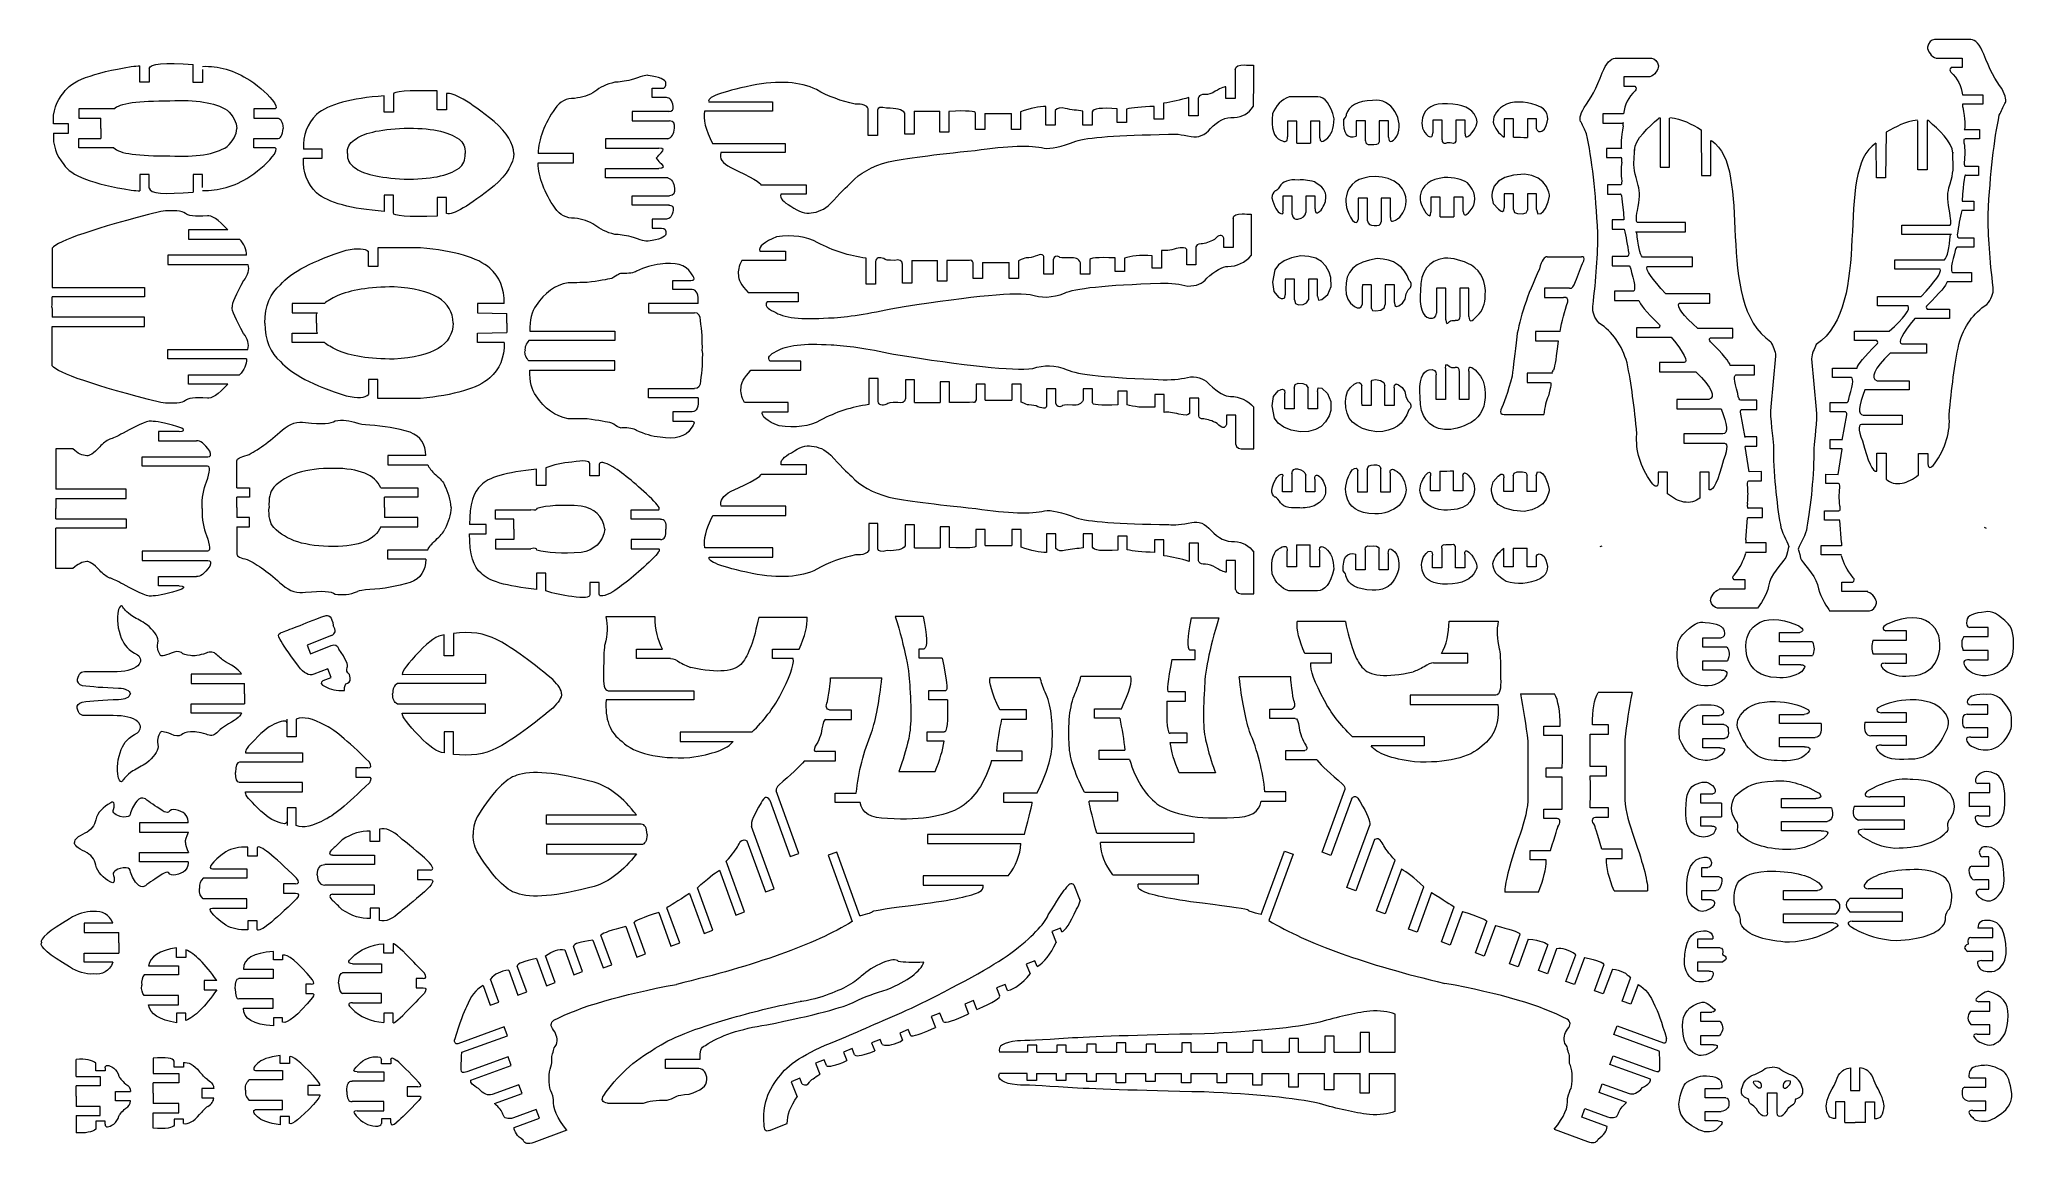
# Model space of a CAD drawing. Header units: inches. Extents: x -11.8 to 11.6, y -4.3 to 8.8.
import ezdxf

# ---------------------------------------------------------------- set-up
doc = ezdxf.new("R2010")
doc.units = ezdxf.units.IN
doc.header["$MEASUREMENT"] = 0
doc.layers.add('Layer 1', color=7, linetype='Continuous')

msp = doc.modelspace()

# ---------------------------------------------------------------- linework, layer by layer
at = {"layer": 'Layer 1', "color": 1, "lineweight": 9}
for points in [[(5.925, 6.78), (5.938, 6.732), (5.975, 6.735), (6.003, 6.757), (6.029, 6.795), (6.063, 6.874), (6.076, 6.941), (6.076, 6.956), (6.07, 6.986), (6.043, 7.054), (6, 7.109), (5.942, 7.152), (5.87, 7.183), (5.782, 7.201), (5.653, 7.189), (5.55, 7.162), (5.473, 7.118), (5.423, 7.06), (5.399, 6.986), (5.395, 6.95), (5.393, 6.93), (5.412, 6.853), (5.472, 6.784), (5.507, 6.761), (5.519, 6.758), (5.536, 6.769), (5.542, 6.803)], [(5.651, 6.78), (5.651, 6.828), (5.651, 6.918), (5.651, 6.966), (5.623, 6.966), (5.57, 6.966), (5.542, 6.966), (5.542, 6.924), (5.542, 6.845), (5.542, 6.803)], [(5.651, 6.78), (5.663, 6.747), (5.699, 6.734), (5.759, 6.731), (5.801, 6.741), (5.815, 6.773)], [(5.925, 6.78), (5.925, 6.829), (5.925, 6.918), (5.925, 6.966), (5.896, 6.966), (5.843, 6.966), (5.815, 6.966), (5.815, 6.916), (5.815, 6.823), (5.815, 6.773)], [(3.333, 5.754), (3.345, 5.71), (3.385, 5.716), (3.453, 5.776), (3.494, 5.87), (3.491, 5.976), (3.471, 6.041), (3.432, 6.112), (3.379, 6.166), (3.311, 6.204), (3.23, 6.226), (3.135, 6.232), (3.025, 6.21), (2.937, 6.176), (2.871, 6.128), (2.827, 6.068), (2.799, 5.922), (2.816, 5.812), (2.87, 5.745), (2.903, 5.73), (2.921, 5.727), (2.944, 5.738), (2.95, 5.772)], [(4.243, 5.68), (4.248, 5.646), (4.265, 5.634), (4.295, 5.643), (4.339, 5.674), (4.368, 5.722), (4.38, 5.782), (4.403, 5.831), (4.431, 5.86), (4.44, 5.884), (4.441, 5.906), (4.432, 5.925), (4.415, 5.941), (4.391, 6), (4.361, 6.052), (4.324, 6.096), (4.28, 6.132), (4.23, 6.161), (4.173, 6.182), (4.109, 6.195), (4.038, 6.2), (3.947, 6.184), (3.869, 6.159), (3.803, 6.127), (3.751, 6.086), (3.711, 6.037), (3.684, 5.98), (3.67, 5.915), (3.669, 5.842), (3.673, 5.778), (3.692, 5.722), (3.724, 5.674), (3.77, 5.635), (3.801, 5.619), (3.827, 5.618), (3.847, 5.63), (3.86, 5.656)], [(3.06, 5.712), (3.06, 5.776), (3.06, 5.894), (3.06, 5.958), (3.032, 5.958), (2.979, 5.958), (2.95, 5.958), (2.95, 5.91), (2.95, 5.82), (2.95, 5.772)], [(3.333, 5.754), (3.333, 5.807), (3.333, 5.905), (3.333, 5.958), (3.305, 5.958), (3.252, 5.958), (3.224, 5.958), (3.224, 5.894), (3.224, 5.776), (3.224, 5.712)], [(3.97, 5.608), (3.97, 5.634), (3.97, 5.697), (3.97, 5.845), (3.97, 5.886), (3.965, 5.889), (3.915, 5.889), (3.865, 5.889), (3.86, 5.853), (3.86, 5.73), (3.86, 5.656)], [(4.243, 5.68), (4.243, 5.734), (4.243, 5.835), (4.243, 5.889), (4.215, 5.889), (4.162, 5.889), (4.133, 5.889), (4.133, 5.829), (4.133, 5.716), (4.133, 5.656)], [(3.06, 5.712), (3.071, 5.67), (3.107, 5.654), (3.162, 5.658), (3.202, 5.675), (3.224, 5.712)], [(3.97, 5.608), (3.982, 5.588), (4.022, 5.582), (4.082, 5.592), (4.121, 5.618), (4.133, 5.656)], [(3.057, 4.668), (3.067, 4.711), (3.103, 4.726), (3.158, 4.723), (3.199, 4.705), (3.22, 4.668)], [(4.24, 4.67), (4.244, 4.703), (4.262, 4.716), (4.292, 4.706), (4.335, 4.676), (4.365, 4.627), (4.377, 4.567), (4.4, 4.518), (4.428, 4.49), (4.437, 4.465), (4.437, 4.443), (4.429, 4.425), (4.412, 4.409), (4.388, 4.35), (4.358, 4.298), (4.321, 4.254), (4.277, 4.218), (4.227, 4.189), (4.169, 4.168), (4.105, 4.155), (4.035, 4.149), (3.944, 4.165), (3.865, 4.19), (3.8, 4.223), (3.747, 4.263), (3.708, 4.312), (3.681, 4.369), (3.667, 4.434), (3.665, 4.507), (3.67, 4.571), (3.688, 4.627), (3.721, 4.675), (3.767, 4.715), (3.798, 4.73), (3.824, 4.732), (3.843, 4.72), (3.857, 4.694)], [(3.967, 4.741), (3.967, 4.716), (3.967, 4.653), (3.967, 4.504), (3.967, 4.463), (3.962, 4.46), (3.912, 4.46), (3.862, 4.46), (3.857, 4.497), (3.857, 4.62), (3.857, 4.694)], [(3.967, 4.741), (3.979, 4.761), (4.019, 4.768), (4.078, 4.758), (4.117, 4.732), (4.13, 4.694)], [(4.24, 4.67), (4.24, 4.616), (4.24, 4.515), (4.24, 4.46), (4.211, 4.46), (4.159, 4.46), (4.13, 4.46), (4.13, 4.521), (4.13, 4.633), (4.13, 4.694)], [(3.33, 4.626), (3.341, 4.67), (3.382, 4.665), (3.45, 4.605), (3.491, 4.51), (3.488, 4.404), (3.468, 4.339), (3.428, 4.269), (3.375, 4.214), (3.308, 4.176), (3.227, 4.154), (3.132, 4.148), (3.022, 4.17), (2.933, 4.205), (2.867, 4.252), (2.823, 4.312), (2.796, 4.458), (2.813, 4.568), (2.866, 4.636), (2.9, 4.651), (2.917, 4.653), (2.941, 4.642), (2.947, 4.608)], [(3.057, 4.668), (3.057, 4.605), (3.057, 4.486), (3.057, 4.423), (3.028, 4.423), (2.975, 4.423), (2.947, 4.423), (2.947, 4.471), (2.947, 4.56), (2.947, 4.608)], [(3.33, 4.626), (3.33, 4.574), (3.33, 4.475), (3.33, 4.423), (3.302, 4.423), (3.249, 4.423), (3.22, 4.423), (3.22, 4.486), (3.22, 4.605), (3.22, 4.668)], [(5.921, 3.628), (5.935, 3.677), (5.972, 3.673), (5.999, 3.652), (6.026, 3.613), (6.059, 3.535), (6.073, 3.467), (6.073, 3.452), (6.067, 3.422), (6.039, 3.354), (5.997, 3.299), (5.939, 3.256), (5.867, 3.226), (5.779, 3.207), (5.65, 3.219), (5.547, 3.247), (5.47, 3.29), (5.42, 3.349), (5.396, 3.423), (5.392, 3.458), (5.39, 3.479), (5.409, 3.556), (5.469, 3.624), (5.503, 3.648), (5.516, 3.65), (5.533, 3.639), (5.538, 3.605)], [(5.648, 3.628), (5.648, 3.58), (5.648, 3.491), (5.648, 3.443), (5.62, 3.443), (5.567, 3.443), (5.538, 3.443), (5.538, 3.485), (5.538, 3.563), (5.538, 3.605)], [(5.648, 3.628), (5.66, 3.661), (5.696, 3.675), (5.756, 3.677), (5.798, 3.668), (5.812, 3.636)], [(5.921, 3.628), (5.921, 3.58), (5.921, 3.491), (5.921, 3.443), (5.893, 3.443), (5.84, 3.443), (5.812, 3.443), (5.812, 3.493), (5.812, 3.586), (5.812, 3.636)], [(11.219, 3.019), (11.243, 3.011)], [(6.698, 2.797), (6.673, 2.788)]]:
    msp.add_lwpolyline(points, dxfattribs=at)
for points, knots in [([(11.063, 8.795), (10.933, 8.795), (10.763, 8.795), (10.633, 8.795), (10.633, 8.795), (10.596, 8.795), (10.559, 8.756), (10.55, 8.704), (10.55, 8.704), (10.55, 8.665), (10.596, 8.586), (10.652, 8.573)], [0, 0, 0, 0, 0.333333, 0.333333, 0.333333, 0.333333, 0.666667, 0.666667, 0.666667, 0.666667, 1, 1, 1, 1]), ([(10.555, 3.769), (10.56, 3.713), (10.586, 3.713), (10.633, 3.771), (10.633, 3.771), (10.766, 3.961), (10.823, 4.152), (10.806, 4.346), (10.806, 4.346), (10.834, 4.665), (10.872, 4.945), (10.921, 5.187), (10.921, 5.187), (10.983, 5.4), (11.093, 5.557), (11.252, 5.659), (11.252, 5.659), (11.307, 5.72), (11.333, 5.786), (11.328, 5.857), (11.328, 5.857), (11.287, 6.186), (11.267, 6.476), (11.267, 6.724), (11.267, 6.724), (11.293, 7.215), (11.338, 7.607), (11.4, 7.9), (11.4, 7.9), (11.423, 7.949), (11.444, 7.995), (11.464, 8.036), (11.464, 8.036), (11.49, 8.063), (11.479, 8.122), (11.429, 8.213), (11.429, 8.213), (11.353, 8.309), (11.282, 8.445), (11.216, 8.622), (11.216, 8.622), (11.169, 8.736), (11.118, 8.794), (11.063, 8.795)], [0, 0, 0, 0, 0.090909, 0.090909, 0.090909, 0.090909, 0.181818, 0.181818, 0.181818, 0.181818, 0.272727, 0.272727, 0.272727, 0.272727, 0.363636, 0.363636, 0.363636, 0.363636, 0.454545, 0.454545, 0.454545, 0.454545, 0.545455, 0.545455, 0.545455, 0.545455, 0.636364, 0.636364, 0.636364, 0.636364, 0.727273, 0.727273, 0.727273, 0.727273, 0.818182, 0.818182, 0.818182, 0.818182, 0.909091, 0.909091, 0.909091, 0.909091, 1, 1, 1, 1]), ([(-11.626, 7.797), (-11.635, 7.94), (-11.595, 8.063), (-11.504, 8.168), (-11.504, 8.168), (-11.425, 8.3), (-11.159, 8.402), (-10.705, 8.473), (-10.705, 8.473), (-10.665, 8.479), (-10.631, 8.482), (-10.602, 8.481)], [0, 0, 0, 0, 0.333333, 0.333333, 0.333333, 0.333333, 0.666667, 0.666667, 0.666667, 0.666667, 1, 1, 1, 1]), ([(-10.492, 8.451), (-10.492, 8.451), (-10.492, 8.288), (-10.492, 8.288), (-10.492, 8.288), (-10.492, 8.288), (-10.602, 8.288), (-10.602, 8.288), (-10.602, 8.288), (-10.602, 8.288), (-10.602, 8.481), (-10.602, 8.481)], [0, 0, 0, 0, 0.333333, 0.333333, 0.333333, 0.333333, 0.666667, 0.666667, 0.666667, 0.666667, 1, 1, 1, 1]), ([(-9.862, 8.441), (-9.862, 8.441), (-9.862, 8.287), (-9.862, 8.287), (-9.862, 8.287), (-9.862, 8.287), (-9.972, 8.287), (-9.972, 8.287), (-9.972, 8.287), (-9.972, 8.287), (-9.972, 8.498), (-9.972, 8.498)], [0, 0, 0, 0, 0.333333, 0.333333, 0.333333, 0.333333, 0.666667, 0.666667, 0.666667, 0.666667, 1, 1, 1, 1]), ([(-9.862, 8.476), (-9.676, 8.485), (-9.489, 8.431), (-9.301, 8.313), (-9.301, 8.313), (-9.174, 8.224), (-9.078, 8.135), (-9.012, 8.046), (-9.012, 8.046), (-8.979, 7.988), (-8.984, 7.963), (-9.027, 7.973)], [0, 0, 0, 0, 0.333333, 0.333333, 0.333333, 0.333333, 0.666667, 0.666667, 0.666667, 0.666667, 1, 1, 1, 1]), ([(2.358, 8.439), (2.358, 8.439), (2.358, 8.096), (2.358, 8.096), (2.358, 8.096), (2.358, 8.096), (2.248, 8.096), (2.248, 8.096), (2.248, 8.096), (2.248, 8.096), (2.248, 8.233), (2.248, 8.233)], [0, 0, 0, 0, 0.333333, 0.333333, 0.333333, 0.333333, 0.666667, 0.666667, 0.666667, 0.666667, 1, 1, 1, 1]), ([(2.358, 8.439), (2.366, 8.48), (2.402, 8.498), (2.465, 8.493), (2.465, 8.493), (2.501, 8.492), (2.537, 8.492), (2.573, 8.492), (2.573, 8.492), (2.573, 8.328), (2.573, 8.164), (2.572, 8.001)], [0, 0, 0, 0, 0.333333, 0.333333, 0.333333, 0.333333, 0.666667, 0.666667, 0.666667, 0.666667, 1, 1, 1, 1]), ([(7.362, 3.547), (7.357, 3.49), (7.331, 3.491), (7.284, 3.549), (7.284, 3.549), (7.151, 3.738), (7.093, 3.93), (7.111, 4.124), (7.111, 4.124), (7.083, 4.442), (7.045, 4.723), (6.996, 4.965), (6.996, 4.965), (6.934, 5.178), (6.824, 5.335), (6.665, 5.437), (6.665, 5.437), (6.61, 5.497), (6.584, 5.563), (6.589, 5.634), (6.589, 5.634), (6.63, 5.964), (6.65, 6.253), (6.65, 6.502), (6.65, 6.502), (6.623, 6.993), (6.579, 7.385), (6.517, 7.678), (6.517, 7.678), (6.494, 7.727), (6.473, 7.773), (6.453, 7.814), (6.453, 7.814), (6.427, 7.841), (6.438, 7.9), (6.487, 7.991), (6.487, 7.991), (6.564, 8.087), (6.635, 8.223), (6.701, 8.4), (6.701, 8.4), (6.748, 8.514), (6.799, 8.571), (6.854, 8.573)], [0, 0, 0, 0, 0.090909, 0.090909, 0.090909, 0.090909, 0.181818, 0.181818, 0.181818, 0.181818, 0.272727, 0.272727, 0.272727, 0.272727, 0.363636, 0.363636, 0.363636, 0.363636, 0.454545, 0.454545, 0.454545, 0.454545, 0.545455, 0.545455, 0.545455, 0.545455, 0.636364, 0.636364, 0.636364, 0.636364, 0.727273, 0.727273, 0.727273, 0.727273, 0.818182, 0.818182, 0.818182, 0.818182, 0.909091, 0.909091, 0.909091, 0.909091, 1, 1, 1, 1]), ([(6.854, 8.573), (6.984, 8.573), (7.154, 8.573), (7.284, 8.573), (7.284, 8.573), (7.321, 8.573), (7.358, 8.534), (7.367, 8.481), (7.367, 8.481), (7.367, 8.442), (7.321, 8.364), (7.265, 8.351)], [0, 0, 0, 0, 0.333333, 0.333333, 0.333333, 0.333333, 0.666667, 0.666667, 0.666667, 0.666667, 1, 1, 1, 1]), ([(10.652, 8.573), (10.652, 8.573), (10.96, 8.573), (10.96, 8.573), (10.96, 8.573), (10.96, 8.573), (10.96, 8.463), (10.96, 8.463), (10.96, 8.463), (10.96, 8.463), (10.83, 8.463), (10.83, 8.463)], [0, 0, 0, 0, 0.333333, 0.333333, 0.333333, 0.333333, 0.666667, 0.666667, 0.666667, 0.666667, 1, 1, 1, 1]), ([(-6.974, 8.154), (-6.974, 8.154), (-6.974, 7.962), (-6.974, 7.962), (-6.974, 7.962), (-6.974, 7.962), (-7.084, 7.962), (-7.084, 7.962), (-7.084, 7.962), (-7.084, 7.962), (-7.084, 8.185), (-7.084, 8.185)], [0, 0, 0, 0, 0.333333, 0.333333, 0.333333, 0.333333, 0.666667, 0.666667, 0.666667, 0.666667, 1, 1, 1, 1]), ([(-4.429, 8.217), (-4.39, 8.215), (-4.373, 8.238), (-4.38, 8.285), (-4.38, 8.285), (-4.386, 8.322), (-4.455, 8.35), (-4.587, 8.37), (-4.587, 8.37), (-4.614, 8.374), (-4.681, 8.356), (-4.788, 8.317), (-4.788, 8.317), (-4.869, 8.299), (-4.934, 8.29), (-4.983, 8.289), (-4.983, 8.289), (-5.083, 8.265), (-5.162, 8.228), (-5.218, 8.178), (-5.218, 8.178), (-5.288, 8.134), (-5.368, 8.107), (-5.459, 8.098), (-5.459, 8.098), (-5.554, 8.1), (-5.632, 8.06), (-5.691, 7.978), (-5.691, 7.978), (-5.816, 7.796), (-5.882, 7.618), (-5.892, 7.443)], [0, 0, 0, 0, 0.125, 0.125, 0.125, 0.125, 0.25, 0.25, 0.25, 0.25, 0.375, 0.375, 0.375, 0.375, 0.5, 0.5, 0.5, 0.5, 0.625, 0.625, 0.625, 0.625, 0.75, 0.75, 0.75, 0.75, 0.875, 0.875, 0.875, 0.875, 1, 1, 1, 1]), ([(-4.373, 8.107), (-4.373, 8.107), (-4.543, 8.107), (-4.543, 8.107), (-4.543, 8.107), (-4.543, 8.107), (-4.543, 8.217), (-4.543, 8.217), (-4.543, 8.217), (-4.543, 8.217), (-4.429, 8.217), (-4.429, 8.217)], [0, 0, 0, 0, 0.333333, 0.333333, 0.333333, 0.333333, 0.666667, 0.666667, 0.666667, 0.666667, 1, 1, 1, 1]), ([(-1.984, 7.975), (-2, 8.015), (-2.051, 8.033), (-2.139, 8.03), (-2.139, 8.03), (-2.304, 8.064), (-2.457, 8.121), (-2.598, 8.201), (-2.598, 8.201), (-2.79, 8.296), (-3.045, 8.312), (-3.363, 8.25), (-3.363, 8.25), (-3.733, 8.171), (-3.902, 8.106), (-3.87, 8.056)], [0, 0, 0, 0, 0.25, 0.25, 0.25, 0.25, 0.5, 0.5, 0.5, 0.5, 0.75, 0.75, 0.75, 0.75, 1, 1, 1, 1]), ([(2.248, 8.233), (2.227, 8.238), (2.175, 8.215), (2.092, 8.163), (2.092, 8.163), (2.047, 8.146), (2.007, 8.139), (1.973, 8.142), (1.973, 8.142), (1.942, 8.138), (1.925, 8.125), (1.92, 8.102)], [0, 0, 0, 0, 0.333333, 0.333333, 0.333333, 0.333333, 0.666667, 0.666667, 0.666667, 0.666667, 1, 1, 1, 1]), ([(7.265, 8.351), (7.265, 8.351), (6.957, 8.351), (6.957, 8.351), (6.957, 8.351), (6.957, 8.351), (6.957, 8.241), (6.957, 8.241), (6.957, 8.241), (6.957, 8.241), (7.087, 8.241), (7.087, 8.241)], [0, 0, 0, 0, 0.333333, 0.333333, 0.333333, 0.333333, 0.666667, 0.666667, 0.666667, 0.666667, 1, 1, 1, 1]), ([(-10.911, 7.973), (-10.911, 7.973), (-11.327, 7.973), (-11.327, 7.973), (-11.327, 7.973), (-11.327, 7.973), (-11.327, 7.863), (-11.327, 7.863), (-11.327, 7.863), (-11.327, 7.863), (-11.065, 7.863), (-11.065, 7.863)], [0, 0, 0, 0, 0.333333, 0.333333, 0.333333, 0.333333, 0.666667, 0.666667, 0.666667, 0.666667, 1, 1, 1, 1]), ([(-10.911, 7.973), (-10.845, 8.04), (-10.623, 8.072), (-10.247, 8.068), (-10.247, 8.068), (-9.941, 8.086), (-9.716, 8.049), (-9.571, 7.959)], [0, 0, 0, 0, 0.5, 0.5, 0.5, 0.5, 1, 1, 1, 1]), ([(-9.027, 7.973), (-9.027, 7.973), (-9.254, 7.973), (-9.254, 7.973), (-9.254, 7.973), (-9.254, 7.973), (-9.254, 7.863), (-9.254, 7.863), (-9.254, 7.863), (-9.254, 7.863), (-8.98, 7.863), (-8.98, 7.863)], [0, 0, 0, 0, 0.333333, 0.333333, 0.333333, 0.333333, 0.666667, 0.666667, 0.666667, 0.666667, 1, 1, 1, 1]), ([(-7.713, 8.127), (-8.104, 8.099), (-8.371, 8.026), (-8.514, 7.908), (-8.514, 7.908), (-8.623, 7.796), (-8.674, 7.66), (-8.668, 7.498)], [0, 0, 0, 0, 0.5, 0.5, 0.5, 0.5, 1, 1, 1, 1]), ([(-7.603, 8.146), (-7.603, 8.146), (-7.603, 7.936), (-7.603, 7.936), (-7.603, 7.936), (-7.603, 7.936), (-7.713, 7.936), (-7.713, 7.936), (-7.713, 7.936), (-7.713, 7.936), (-7.713, 8.127), (-7.713, 8.127)], [0, 0, 0, 0, 0.333333, 0.333333, 0.333333, 0.333333, 0.666667, 0.666667, 0.666667, 0.666667, 1, 1, 1, 1]), ([(-6.18, 7.443), (-6.18, 7.558), (-6.256, 7.685), (-6.409, 7.825), (-6.409, 7.825), (-6.711, 8.064), (-6.899, 8.174), (-6.974, 8.154)], [0, 0, 0, 0, 0.5, 0.5, 0.5, 0.5, 1, 1, 1, 1]), ([(-4.345, 7.942), (-4.305, 7.941), (-4.288, 7.961), (-4.294, 8.003), (-4.294, 8.003), (-4.304, 8.073), (-4.331, 8.107), (-4.373, 8.107)], [0, 0, 0, 0, 0.5, 0.5, 0.5, 0.5, 1, 1, 1, 1]), ([(-3.87, 8.056), (-3.87, 8.056), (-3.117, 8.056), (-3.117, 8.056), (-3.117, 8.056), (-3.117, 8.056), (-3.117, 7.946), (-3.117, 7.946), (-3.117, 7.946), (-3.117, 7.946), (-3.922, 7.946), (-3.922, 7.946)], [0, 0, 0, 0, 0.333333, 0.333333, 0.333333, 0.333333, 0.666667, 0.666667, 0.666667, 0.666667, 1, 1, 1, 1]), ([(-3.019, 6.963), (-3.031, 6.916), (-2.991, 6.869), (-2.899, 6.822), (-2.899, 6.822), (-2.803, 6.754), (-2.723, 6.728), (-2.66, 6.744), (-2.66, 6.744), (-2.581, 6.747), (-2.505, 6.782), (-2.433, 6.849), (-2.433, 6.849), (-2.323, 6.97), (-2.24, 7.055), (-2.185, 7.102), (-2.185, 7.102), (-2.088, 7.212), (-1.941, 7.293), (-1.744, 7.346), (-1.744, 7.346), (-1.552, 7.387), (-1.21, 7.432), (-0.718, 7.481), (-0.718, 7.481), (-0.33, 7.539), (-0.059, 7.548), (0.096, 7.508), (0.096, 7.508), (0.173, 7.496), (0.299, 7.524), (0.472, 7.592), (0.472, 7.592), (0.604, 7.636), (0.97, 7.663), (1.568, 7.672), (1.568, 7.672), (1.63, 7.681), (1.72, 7.672), (1.838, 7.645), (1.838, 7.645), (1.92, 7.629), (1.996, 7.661), (2.067, 7.74), (2.067, 7.74), (2.152, 7.834), (2.245, 7.878), (2.345, 7.872), (2.345, 7.872), (2.445, 7.877), (2.521, 7.92), (2.572, 8.001)], [0, 0, 0, 0, 0.076923, 0.076923, 0.076923, 0.076923, 0.153846, 0.153846, 0.153846, 0.153846, 0.230769, 0.230769, 0.230769, 0.230769, 0.307692, 0.307692, 0.307692, 0.307692, 0.384615, 0.384615, 0.384615, 0.384615, 0.461538, 0.461538, 0.461538, 0.461538, 0.538462, 0.538462, 0.538462, 0.538462, 0.615385, 0.615385, 0.615385, 0.615385, 0.692308, 0.692308, 0.692308, 0.692308, 0.769231, 0.769231, 0.769231, 0.769231, 0.846154, 0.846154, 0.846154, 0.846154, 0.923077, 0.923077, 0.923077, 0.923077, 1, 1, 1, 1]), ([(-1.874, 7.959), (-1.874, 7.959), (-1.874, 7.66), (-1.874, 7.66), (-1.874, 7.66), (-1.874, 7.66), (-1.984, 7.66), (-1.984, 7.66), (-1.984, 7.66), (-1.984, 7.66), (-1.984, 7.975), (-1.984, 7.975)], [0, 0, 0, 0, 0.333333, 0.333333, 0.333333, 0.333333, 0.666667, 0.666667, 0.666667, 0.666667, 1, 1, 1, 1]), ([(-1.551, 7.923), (-1.582, 7.965), (-1.654, 7.984), (-1.767, 7.98), (-1.767, 7.98), (-1.836, 7.998), (-1.872, 7.991), (-1.874, 7.959)], [0, 0, 0, 0, 0.5, 0.5, 0.5, 0.5, 1, 1, 1, 1]), ([(-1.441, 7.948), (-1.441, 7.948), (-1.441, 7.673), (-1.441, 7.673), (-1.441, 7.673), (-1.441, 7.673), (-1.551, 7.673), (-1.551, 7.673), (-1.551, 7.673), (-1.551, 7.673), (-1.551, 7.923), (-1.551, 7.923)], [0, 0, 0, 0, 0.333333, 0.333333, 0.333333, 0.333333, 0.666667, 0.666667, 0.666667, 0.666667, 1, 1, 1, 1]), ([(-1.029, 7.944), (-1.029, 7.944), (-1.029, 7.698), (-1.029, 7.698), (-1.029, 7.698), (-1.029, 7.698), (-1.139, 7.698), (-1.139, 7.698), (-1.139, 7.698), (-1.139, 7.698), (-1.139, 7.948), (-1.139, 7.948)], [0, 0, 0, 0, 0.333333, 0.333333, 0.333333, 0.333333, 0.666667, 0.666667, 0.666667, 0.666667, 1, 1, 1, 1]), ([(0.229, 7.954), (0.229, 7.954), (0.229, 7.782), (0.229, 7.782), (0.229, 7.782), (0.229, 7.782), (0.119, 7.782), (0.119, 7.782), (0.119, 7.782), (0.119, 7.782), (0.119, 8.003), (0.119, 8.003)], [0, 0, 0, 0, 0.333333, 0.333333, 0.333333, 0.333333, 0.666667, 0.666667, 0.666667, 0.666667, 1, 1, 1, 1]), ([(0.554, 7.948), (0.49, 7.954), (0.421, 7.963), (0.347, 7.977), (0.347, 7.977), (0.292, 7.992), (0.253, 7.984), (0.229, 7.954)], [0, 0, 0, 0, 0.5, 0.5, 0.5, 0.5, 1, 1, 1, 1]), ([(0.664, 7.938), (0.664, 7.938), (0.664, 7.782), (0.664, 7.782), (0.664, 7.782), (0.664, 7.782), (0.554, 7.782), (0.554, 7.782), (0.554, 7.782), (0.554, 7.782), (0.554, 7.948), (0.554, 7.948)], [0, 0, 0, 0, 0.333333, 0.333333, 0.333333, 0.333333, 0.666667, 0.666667, 0.666667, 0.666667, 1, 1, 1, 1]), ([(1.073, 7.97), (1.073, 7.97), (1.073, 7.81), (1.073, 7.81), (1.073, 7.81), (1.073, 7.81), (0.963, 7.81), (0.963, 7.81), (0.963, 7.81), (0.963, 7.81), (0.963, 7.973), (0.963, 7.973)], [0, 0, 0, 0, 0.333333, 0.333333, 0.333333, 0.333333, 0.666667, 0.666667, 0.666667, 0.666667, 1, 1, 1, 1]), ([(1.51, 8.041), (1.51, 8.041), (1.51, 7.851), (1.51, 7.851), (1.51, 7.851), (1.51, 7.851), (1.4, 7.851), (1.4, 7.851), (1.4, 7.851), (1.4, 7.851), (1.4, 8.002), (1.4, 8.002)], [0, 0, 0, 0, 0.333333, 0.333333, 0.333333, 0.333333, 0.666667, 0.666667, 0.666667, 0.666667, 1, 1, 1, 1]), ([(1.92, 8.102), (1.92, 8.102), (1.92, 7.892), (1.92, 7.892), (1.92, 7.892), (1.92, 7.892), (1.81, 7.892), (1.81, 7.892), (1.81, 7.892), (1.81, 7.892), (1.81, 8.108), (1.81, 8.108)], [0, 0, 0, 0, 0.333333, 0.333333, 0.333333, 0.333333, 0.666667, 0.666667, 0.666667, 0.666667, 1, 1, 1, 1]), ([(3.36, 7.631), (3.36, 7.581), (3.384, 7.574), (3.431, 7.609), (3.431, 7.609), (3.496, 7.661), (3.528, 7.744), (3.528, 7.857), (3.528, 7.857), (3.487, 8.029), (3.422, 8.115), (3.334, 8.115), (3.334, 8.115), (3.221, 8.115), (3.108, 8.115), (2.995, 8.115), (2.995, 8.115), (2.905, 8.083), (2.84, 8.016), (2.799, 7.913), (2.799, 7.913), (2.781, 7.739), (2.814, 7.636), (2.896, 7.602), (2.896, 7.602), (2.953, 7.573), (2.98, 7.586), (2.976, 7.641)], [0, 0, 0, 0, 0.142857, 0.142857, 0.142857, 0.142857, 0.285714, 0.285714, 0.285714, 0.285714, 0.428571, 0.428571, 0.428571, 0.428571, 0.571429, 0.571429, 0.571429, 0.571429, 0.714286, 0.714286, 0.714286, 0.714286, 0.857143, 0.857143, 0.857143, 0.857143, 1, 1, 1, 1]), ([(4.173, 7.638), (4.175, 7.566), (4.208, 7.57), (4.272, 7.649), (4.272, 7.649), (4.315, 7.747), (4.306, 7.846), (4.246, 7.944), (4.246, 7.944), (4.19, 8.041), (4.102, 8.084), (3.983, 8.074), (3.983, 8.074), (3.804, 8.066), (3.7, 8.01), (3.671, 7.905), (3.671, 7.905), (3.675, 7.894), (3.664, 7.875), (3.639, 7.848), (3.639, 7.848), (3.633, 7.684), (3.684, 7.618), (3.79, 7.649)], [0, 0, 0, 0, 0.166667, 0.166667, 0.166667, 0.166667, 0.333333, 0.333333, 0.333333, 0.333333, 0.5, 0.5, 0.5, 0.5, 0.666667, 0.666667, 0.666667, 0.666667, 0.833333, 0.833333, 0.833333, 0.833333, 1, 1, 1, 1]), ([(5.079, 7.679), (5.076, 7.623), (5.104, 7.628), (5.162, 7.692), (5.162, 7.692), (5.219, 7.772), (5.234, 7.834), (5.206, 7.877), (5.206, 7.877), (5.157, 7.979), (5.046, 8.032), (4.872, 8.033), (4.872, 8.033), (4.704, 8.042), (4.605, 7.987), (4.575, 7.869), (4.575, 7.869), (4.554, 7.779), (4.577, 7.706), (4.643, 7.65), (4.643, 7.65), (4.679, 7.632), (4.697, 7.645), (4.696, 7.69)], [0, 0, 0, 0, 0.166667, 0.166667, 0.166667, 0.166667, 0.333333, 0.333333, 0.333333, 0.333333, 0.5, 0.5, 0.5, 0.5, 0.666667, 0.666667, 0.666667, 0.666667, 0.833333, 0.833333, 0.833333, 0.833333, 1, 1, 1, 1]), ([(5.925, 7.736), (5.94, 7.694), (5.971, 7.693), (6.017, 7.734), (6.017, 7.734), (6.082, 7.851), (6.068, 7.938), (5.975, 7.995), (5.975, 7.995), (5.83, 8.06), (5.695, 8.072), (5.568, 8.03), (5.568, 8.03), (5.463, 7.974), (5.411, 7.903), (5.41, 7.816), (5.41, 7.816), (5.43, 7.744), (5.474, 7.684), (5.542, 7.637)], [0, 0, 0, 0, 0.2, 0.2, 0.2, 0.2, 0.4, 0.4, 0.4, 0.4, 0.6, 0.6, 0.6, 0.6, 0.8, 0.8, 0.8, 0.8, 1, 1, 1, 1]), ([(10.963, 8.138), (10.963, 8.138), (11.206, 8.138), (11.206, 8.138), (11.206, 8.138), (11.206, 8.138), (11.206, 8.028), (11.206, 8.028), (11.206, 8.028), (11.206, 8.028), (10.967, 8.028), (10.967, 8.028)], [0, 0, 0, 0, 0.333333, 0.333333, 0.333333, 0.333333, 0.666667, 0.666667, 0.666667, 0.666667, 1, 1, 1, 1]), ([(-11.626, 7.687), (-11.626, 7.687), (-11.447, 7.687), (-11.447, 7.687), (-11.447, 7.687), (-11.447, 7.687), (-11.447, 7.797), (-11.447, 7.797), (-11.447, 7.797), (-11.447, 7.797), (-11.626, 7.797), (-11.626, 7.797)], [0, 0, 0, 0, 0.333333, 0.333333, 0.333333, 0.333333, 0.666667, 0.666667, 0.666667, 0.666667, 1, 1, 1, 1]), ([(-8.146, 7.443), (-8.153, 7.512), (-8.125, 7.566), (-8.062, 7.606), (-8.062, 7.606), (-7.973, 7.684), (-7.777, 7.73), (-7.474, 7.745)], [0, 0, 0, 0, 0.5, 0.5, 0.5, 0.5, 1, 1, 1, 1]), ([(-7.474, 7.745), (-7.17, 7.75), (-6.955, 7.707), (-6.827, 7.615), (-6.827, 7.615), (-6.775, 7.578), (-6.751, 7.521), (-6.754, 7.443)], [0, 0, 0, 0, 0.5, 0.5, 0.5, 0.5, 1, 1, 1, 1]), ([(-4.338, 7.942), (-4.338, 7.942), (-4.778, 7.942), (-4.778, 7.942), (-4.778, 7.942), (-4.778, 7.942), (-4.778, 7.832), (-4.778, 7.832), (-4.778, 7.832), (-4.778, 7.832), (-4.335, 7.832), (-4.335, 7.832)], [0, 0, 0, 0, 0.333333, 0.333333, 0.333333, 0.333333, 0.666667, 0.666667, 0.666667, 0.666667, 1, 1, 1, 1]), ([(-4.354, 7.619), (-4.311, 7.634), (-4.285, 7.676), (-4.276, 7.744), (-4.276, 7.744), (-4.27, 7.799), (-4.289, 7.828), (-4.335, 7.832)], [0, 0, 0, 0, 0.5, 0.5, 0.5, 0.5, 1, 1, 1, 1]), ([(-0.605, 7.919), (-0.605, 7.919), (-0.605, 7.728), (-0.605, 7.728), (-0.605, 7.728), (-0.605, 7.728), (-0.715, 7.728), (-0.715, 7.728), (-0.715, 7.728), (-0.715, 7.728), (-0.715, 7.923), (-0.715, 7.923)], [0, 0, 0, 0, 0.333333, 0.333333, 0.333333, 0.333333, 0.666667, 0.666667, 0.666667, 0.666667, 1, 1, 1, 1]), ([(-0.181, 7.938), (-0.181, 7.938), (-0.181, 7.728), (-0.181, 7.728), (-0.181, 7.728), (-0.181, 7.728), (-0.291, 7.728), (-0.291, 7.728), (-0.291, 7.728), (-0.291, 7.728), (-0.291, 7.919), (-0.291, 7.919)], [0, 0, 0, 0, 0.333333, 0.333333, 0.333333, 0.333333, 0.666667, 0.666667, 0.666667, 0.666667, 1, 1, 1, 1]), ([(3.086, 7.567), (3.086, 7.567), (3.086, 7.827), (3.086, 7.827), (3.086, 7.827), (3.086, 7.827), (2.976, 7.827), (2.976, 7.827), (2.976, 7.827), (2.976, 7.827), (2.976, 7.641), (2.976, 7.641)], [0, 0, 0, 0, 0.333333, 0.333333, 0.333333, 0.333333, 0.666667, 0.666667, 0.666667, 0.666667, 1, 1, 1, 1]), ([(3.36, 7.631), (3.36, 7.631), (3.36, 7.827), (3.36, 7.827), (3.36, 7.827), (3.36, 7.827), (3.25, 7.827), (3.25, 7.827), (3.25, 7.827), (3.25, 7.827), (3.25, 7.567), (3.25, 7.567)], [0, 0, 0, 0, 0.333333, 0.333333, 0.333333, 0.333333, 0.666667, 0.666667, 0.666667, 0.666667, 1, 1, 1, 1]), ([(3.9, 7.595), (3.9, 7.595), (3.9, 7.832), (3.9, 7.832), (3.9, 7.832), (3.9, 7.832), (3.79, 7.832), (3.79, 7.832), (3.79, 7.832), (3.79, 7.832), (3.79, 7.649), (3.79, 7.649)], [0, 0, 0, 0, 0.333333, 0.333333, 0.333333, 0.333333, 0.666667, 0.666667, 0.666667, 0.666667, 1, 1, 1, 1]), ([(4.173, 7.638), (4.173, 7.638), (4.173, 7.832), (4.173, 7.832), (4.173, 7.832), (4.173, 7.832), (4.063, 7.832), (4.063, 7.832), (4.063, 7.832), (4.063, 7.832), (4.063, 7.579), (4.063, 7.579)], [0, 0, 0, 0, 0.333333, 0.333333, 0.333333, 0.333333, 0.666667, 0.666667, 0.666667, 0.666667, 1, 1, 1, 1]), ([(4.806, 7.608), (4.806, 7.608), (4.806, 7.84), (4.806, 7.84), (4.806, 7.84), (4.806, 7.84), (4.696, 7.84), (4.696, 7.84), (4.696, 7.84), (4.696, 7.84), (4.696, 7.69), (4.696, 7.69)], [0, 0, 0, 0, 0.333333, 0.333333, 0.333333, 0.333333, 0.666667, 0.666667, 0.666667, 0.666667, 1, 1, 1, 1]), ([(5.079, 7.679), (5.079, 7.679), (5.079, 7.84), (5.079, 7.84), (5.079, 7.84), (5.079, 7.84), (4.97, 7.84), (4.97, 7.84), (4.97, 7.84), (4.97, 7.84), (4.97, 7.62), (4.97, 7.62)], [0, 0, 0, 0, 0.333333, 0.333333, 0.333333, 0.333333, 0.666667, 0.666667, 0.666667, 0.666667, 1, 1, 1, 1]), ([(5.651, 7.637), (5.651, 7.637), (5.651, 7.857), (5.651, 7.857), (5.651, 7.857), (5.651, 7.857), (5.542, 7.857), (5.542, 7.857), (5.542, 7.857), (5.542, 7.857), (5.542, 7.637), (5.542, 7.637)], [0, 0, 0, 0, 0.333333, 0.333333, 0.333333, 0.333333, 0.666667, 0.666667, 0.666667, 0.666667, 1, 1, 1, 1]), ([(5.925, 7.736), (5.925, 7.736), (5.925, 7.857), (5.925, 7.857), (5.925, 7.857), (5.925, 7.857), (5.815, 7.857), (5.815, 7.857), (5.815, 7.857), (5.815, 7.857), (5.815, 7.635), (5.815, 7.635)], [0, 0, 0, 0, 0.333333, 0.333333, 0.333333, 0.333333, 0.666667, 0.666667, 0.666667, 0.666667, 1, 1, 1, 1]), ([(6.954, 7.916), (6.954, 7.916), (6.71, 7.916), (6.71, 7.916), (6.71, 7.916), (6.71, 7.916), (6.71, 7.806), (6.71, 7.806), (6.71, 7.806), (6.71, 7.806), (6.95, 7.806), (6.95, 7.806)], [0, 0, 0, 0, 0.333333, 0.333333, 0.333333, 0.333333, 0.666667, 0.666667, 0.666667, 0.666667, 1, 1, 1, 1]), ([(7.386, 7.866), (7.386, 7.866), (7.386, 7.282), (7.386, 7.282), (7.386, 7.282), (7.386, 7.282), (7.496, 7.282), (7.496, 7.282), (7.496, 7.282), (7.496, 7.282), (7.496, 7.862), (7.496, 7.862)], [0, 0, 0, 0, 0.333333, 0.333333, 0.333333, 0.333333, 0.666667, 0.666667, 0.666667, 0.666667, 1, 1, 1, 1]), ([(7.872, 7.727), (7.872, 7.727), (7.877, 7.186), (7.877, 7.186), (7.877, 7.186), (7.877, 7.186), (7.987, 7.186), (7.987, 7.186), (7.987, 7.186), (7.987, 7.186), (7.988, 7.597), (7.988, 7.597)], [0, 0, 0, 0, 0.333333, 0.333333, 0.333333, 0.333333, 0.666667, 0.666667, 0.666667, 0.666667, 1, 1, 1, 1]), ([(10.546, 7.835), (10.546, 7.835), (10.546, 7.251), (10.546, 7.251), (10.546, 7.251), (10.546, 7.251), (10.436, 7.251), (10.436, 7.251), (10.436, 7.251), (10.436, 7.251), (10.436, 7.831), (10.436, 7.831)], [0, 0, 0, 0, 0.333333, 0.333333, 0.333333, 0.333333, 0.666667, 0.666667, 0.666667, 0.666667, 1, 1, 1, 1]), ([(10.986, 7.728), (10.986, 7.728), (11.165, 7.728), (11.165, 7.728), (11.165, 7.728), (11.165, 7.728), (11.165, 7.618), (11.165, 7.618), (11.165, 7.618), (11.165, 7.618), (10.996, 7.618), (10.996, 7.618)], [0, 0, 0, 0, 0.333333, 0.333333, 0.333333, 0.333333, 0.666667, 0.666667, 0.666667, 0.666667, 1, 1, 1, 1]), ([(-11.626, 7.687), (-11.635, 7.545), (-11.595, 7.421), (-11.504, 7.316), (-11.504, 7.316), (-11.425, 7.184), (-11.159, 7.083), (-10.705, 7.012), (-10.705, 7.012), (-10.665, 7.006), (-10.631, 7.003), (-10.602, 7.003)], [0, 0, 0, 0, 0.333333, 0.333333, 0.333333, 0.333333, 0.666667, 0.666667, 0.666667, 0.666667, 1, 1, 1, 1]), ([(-10.911, 7.511), (-10.911, 7.511), (-11.327, 7.511), (-11.327, 7.511), (-11.327, 7.511), (-11.327, 7.511), (-11.327, 7.621), (-11.327, 7.621), (-11.327, 7.621), (-11.327, 7.621), (-11.065, 7.621), (-11.065, 7.621)], [0, 0, 0, 0, 0.333333, 0.333333, 0.333333, 0.333333, 0.666667, 0.666667, 0.666667, 0.666667, 1, 1, 1, 1]), ([(-10.911, 7.511), (-10.845, 7.444), (-10.623, 7.413), (-10.247, 7.417), (-10.247, 7.417), (-9.941, 7.399), (-9.716, 7.435), (-9.571, 7.526)], [0, 0, 0, 0, 0.5, 0.5, 0.5, 0.5, 1, 1, 1, 1]), ([(-9.862, 7.008), (-9.676, 6.999), (-9.489, 7.054), (-9.301, 7.172), (-9.301, 7.172), (-9.174, 7.26), (-9.078, 7.349), (-9.012, 7.438), (-9.012, 7.438), (-8.979, 7.497), (-8.984, 7.521), (-9.027, 7.511)], [0, 0, 0, 0, 0.333333, 0.333333, 0.333333, 0.333333, 0.666667, 0.666667, 0.666667, 0.666667, 1, 1, 1, 1]), ([(-9.027, 7.511), (-9.027, 7.511), (-9.254, 7.511), (-9.254, 7.511), (-9.254, 7.511), (-9.254, 7.511), (-9.254, 7.621), (-9.254, 7.621), (-9.254, 7.621), (-9.254, 7.621), (-8.98, 7.621), (-8.98, 7.621)], [0, 0, 0, 0, 0.333333, 0.333333, 0.333333, 0.333333, 0.666667, 0.666667, 0.666667, 0.666667, 1, 1, 1, 1]), ([(-8.668, 7.388), (-8.668, 7.388), (-8.447, 7.388), (-8.447, 7.388), (-8.447, 7.388), (-8.447, 7.388), (-8.447, 7.498), (-8.447, 7.498), (-8.447, 7.498), (-8.447, 7.498), (-8.668, 7.498), (-8.668, 7.498)], [0, 0, 0, 0, 0.333333, 0.333333, 0.333333, 0.333333, 0.666667, 0.666667, 0.666667, 0.666667, 1, 1, 1, 1]), ([(-4.354, 7.619), (-4.354, 7.619), (-5.093, 7.619), (-5.093, 7.619), (-5.093, 7.619), (-5.093, 7.619), (-5.093, 7.509), (-5.093, 7.509), (-5.093, 7.509), (-5.093, 7.509), (-4.463, 7.509), (-4.463, 7.509)], [0, 0, 0, 0, 0.333333, 0.333333, 0.333333, 0.333333, 0.666667, 0.666667, 0.666667, 0.666667, 1, 1, 1, 1]), ([(-4.492, 7.388), (-4.47, 7.418), (-4.45, 7.439), (-4.433, 7.451), (-4.433, 7.451), (-4.395, 7.488), (-4.405, 7.507), (-4.463, 7.509)], [0, 0, 0, 0, 0.5, 0.5, 0.5, 0.5, 1, 1, 1, 1]), ([(-3.828, 7.565), (-3.828, 7.565), (-2.966, 7.565), (-2.966, 7.565), (-2.966, 7.565), (-2.966, 7.565), (-2.966, 7.455), (-2.966, 7.455), (-2.966, 7.455), (-2.966, 7.455), (-3.729, 7.455), (-3.729, 7.455)], [0, 0, 0, 0, 0.333333, 0.333333, 0.333333, 0.333333, 0.666667, 0.666667, 0.666667, 0.666667, 1, 1, 1, 1]), ([(3.9, 7.595), (3.9, 7.559), (3.919, 7.545), (3.956, 7.553), (3.956, 7.553), (4.023, 7.545), (4.059, 7.554), (4.063, 7.579)], [0, 0, 0, 0, 0.5, 0.5, 0.5, 0.5, 1, 1, 1, 1]), ([(4.97, 7.62), (4.97, 7.573), (4.954, 7.556), (4.922, 7.568), (4.922, 7.568), (4.893, 7.571), (4.871, 7.571), (4.855, 7.568)], [0, 0, 0, 0, 0.5, 0.5, 0.5, 0.5, 1, 1, 1, 1]), ([(6.931, 7.506), (6.931, 7.506), (6.752, 7.506), (6.752, 7.506), (6.752, 7.506), (6.752, 7.506), (6.752, 7.396), (6.752, 7.396), (6.752, 7.396), (6.752, 7.396), (6.921, 7.396), (6.921, 7.396)], [0, 0, 0, 0, 0.333333, 0.333333, 0.333333, 0.333333, 0.666667, 0.666667, 0.666667, 0.666667, 1, 1, 1, 1]), ([(7.12, 6.627), (7.102, 6.624), (7.101, 6.673), (7.117, 6.772), (7.117, 6.772), (7.146, 6.895), (7.149, 6.993), (7.128, 7.068), (7.128, 7.068), (7.086, 7.197), (7.069, 7.299), (7.078, 7.373), (7.078, 7.373), (7.083, 7.48), (7.085, 7.515), (7.083, 7.48)], [0, 0, 0, 0, 0.25, 0.25, 0.25, 0.25, 0.5, 0.5, 0.5, 0.5, 0.75, 0.75, 0.75, 0.75, 1, 1, 1, 1]), ([(7.993, 7.597), (8.503, 7.271), (8.002, 5.683), (8.698, 5.214), (8.698, 5.214), (8.716, 5.162), (8.753, 5.11), (8.753, 5.045), (8.753, 5.045), (8.753, 5.045), (8.698, 4.446), (8.698, 4.446), (8.698, 4.446), (8.679, 4.329), (8.726, 4.055), (8.726, 3.99), (8.726, 3.99), (8.726, 3.677), (8.763, 3.3), (8.809, 3.052), (8.809, 3.052), (8.818, 2.961), (8.883, 2.87), (8.911, 2.792), (8.911, 2.792), (8.902, 2.779), (8.883, 2.675), (8.874, 2.662), (8.874, 2.662), (8.818, 2.584), (8.688, 2.453), (8.67, 2.323), (8.67, 2.323), (8.651, 2.219), (8.559, 2.089), (8.54, 2.063)], [0, 0, 0, 0, 0.111111, 0.111111, 0.111111, 0.111111, 0.222222, 0.222222, 0.222222, 0.222222, 0.333333, 0.333333, 0.333333, 0.333333, 0.444444, 0.444444, 0.444444, 0.444444, 0.555556, 0.555556, 0.555556, 0.555556, 0.666667, 0.666667, 0.666667, 0.666667, 0.777778, 0.777778, 0.777778, 0.777778, 0.888889, 0.888889, 0.888889, 0.888889, 1, 1, 1, 1]), ([(9.939, 7.566), (9.429, 7.24), (9.93, 5.652), (9.234, 5.183), (9.234, 5.183), (9.215, 5.131), (9.178, 5.079), (9.178, 5.014), (9.178, 5.014), (9.178, 5.014), (9.234, 4.415), (9.234, 4.415), (9.234, 4.415), (9.252, 4.298), (9.206, 4.024), (9.206, 3.959), (9.206, 3.959), (9.206, 3.646), (9.169, 3.269), (9.123, 3.021), (9.123, 3.021), (9.113, 2.93), (9.048, 2.839), (9.02, 2.761), (9.02, 2.761), (9.03, 2.748), (9.048, 2.644), (9.058, 2.631), (9.058, 2.631), (9.113, 2.553), (9.243, 2.422), (9.262, 2.292), (9.262, 2.292), (9.28, 2.188), (9.373, 2.058), (9.392, 2.032)], [0, 0, 0, 0, 0.111111, 0.111111, 0.111111, 0.111111, 0.222222, 0.222222, 0.222222, 0.222222, 0.333333, 0.333333, 0.333333, 0.333333, 0.444444, 0.444444, 0.444444, 0.444444, 0.555556, 0.555556, 0.555556, 0.555556, 0.666667, 0.666667, 0.666667, 0.666667, 0.777778, 0.777778, 0.777778, 0.777778, 0.888889, 0.888889, 0.888889, 0.888889, 1, 1, 1, 1]), ([(10.06, 7.696), (10.06, 7.696), (10.055, 7.155), (10.055, 7.155), (10.055, 7.155), (10.055, 7.155), (9.945, 7.155), (9.945, 7.155), (9.945, 7.155), (9.945, 7.155), (9.944, 7.566), (9.944, 7.566)], [0, 0, 0, 0, 0.333333, 0.333333, 0.333333, 0.333333, 0.666667, 0.666667, 0.666667, 0.666667, 1, 1, 1, 1]), ([(10.812, 6.596), (10.83, 6.593), (10.831, 6.642), (10.815, 6.741), (10.815, 6.741), (10.786, 6.864), (10.783, 6.962), (10.804, 7.037), (10.804, 7.037), (10.846, 7.166), (10.862, 7.268), (10.853, 7.342), (10.853, 7.342), (10.849, 7.449), (10.847, 7.484), (10.849, 7.449)], [0, 0, 0, 0, 0.25, 0.25, 0.25, 0.25, 0.5, 0.5, 0.5, 0.5, 0.75, 0.75, 0.75, 0.75, 1, 1, 1, 1]), ([(-7.713, 6.76), (-8.104, 6.788), (-8.371, 6.861), (-8.514, 6.979), (-8.514, 6.979), (-8.623, 7.091), (-8.674, 7.227), (-8.668, 7.388)], [0, 0, 0, 0, 0.5, 0.5, 0.5, 0.5, 1, 1, 1, 1]), ([(-8.146, 7.443), (-8.153, 7.375), (-8.125, 7.321), (-8.062, 7.281), (-8.062, 7.281), (-7.973, 7.203), (-7.777, 7.157), (-7.474, 7.142)], [0, 0, 0, 0, 0.5, 0.5, 0.5, 0.5, 1, 1, 1, 1]), ([(-7.474, 7.142), (-7.17, 7.137), (-6.955, 7.18), (-6.827, 7.272), (-6.827, 7.272), (-6.775, 7.309), (-6.751, 7.366), (-6.754, 7.443)], [0, 0, 0, 0, 0.5, 0.5, 0.5, 0.5, 1, 1, 1, 1]), ([(-6.18, 7.443), (-6.18, 7.329), (-6.256, 7.202), (-6.409, 7.062), (-6.409, 7.062), (-6.711, 6.823), (-6.899, 6.713), (-6.974, 6.733)], [0, 0, 0, 0, 0.5, 0.5, 0.5, 0.5, 1, 1, 1, 1]), ([(-5.892, 7.333), (-5.892, 7.333), (-5.472, 7.333), (-5.472, 7.333), (-5.472, 7.333), (-5.472, 7.333), (-5.472, 7.443), (-5.472, 7.443), (-5.472, 7.443), (-5.472, 7.443), (-5.892, 7.443), (-5.892, 7.443)], [0, 0, 0, 0, 0.333333, 0.333333, 0.333333, 0.333333, 0.666667, 0.666667, 0.666667, 0.666667, 1, 1, 1, 1]), ([(-4.429, 6.559), (-4.39, 6.561), (-4.373, 6.538), (-4.38, 6.491), (-4.38, 6.491), (-4.386, 6.454), (-4.455, 6.426), (-4.587, 6.406), (-4.587, 6.406), (-4.614, 6.402), (-4.681, 6.42), (-4.788, 6.459), (-4.788, 6.459), (-4.869, 6.477), (-4.934, 6.486), (-4.983, 6.487), (-4.983, 6.487), (-5.083, 6.511), (-5.162, 6.548), (-5.218, 6.598), (-5.218, 6.598), (-5.288, 6.642), (-5.368, 6.669), (-5.459, 6.678), (-5.459, 6.678), (-5.554, 6.676), (-5.632, 6.716), (-5.691, 6.798), (-5.691, 6.798), (-5.816, 6.98), (-5.882, 7.158), (-5.892, 7.333)], [0, 0, 0, 0, 0.125, 0.125, 0.125, 0.125, 0.25, 0.25, 0.25, 0.25, 0.375, 0.375, 0.375, 0.375, 0.5, 0.5, 0.5, 0.5, 0.625, 0.625, 0.625, 0.625, 0.75, 0.75, 0.75, 0.75, 0.875, 0.875, 0.875, 0.875, 1, 1, 1, 1]), ([(-4.354, 7.157), (-4.354, 7.157), (-5.093, 7.157), (-5.093, 7.157), (-5.093, 7.157), (-5.093, 7.157), (-5.093, 7.267), (-5.093, 7.267), (-5.093, 7.267), (-5.093, 7.267), (-4.463, 7.267), (-4.463, 7.267)], [0, 0, 0, 0, 0.333333, 0.333333, 0.333333, 0.333333, 0.666667, 0.666667, 0.666667, 0.666667, 1, 1, 1, 1]), ([(-4.492, 7.388), (-4.47, 7.358), (-4.45, 7.337), (-4.433, 7.325), (-4.433, 7.325), (-4.395, 7.288), (-4.405, 7.269), (-4.463, 7.267)], [0, 0, 0, 0, 0.5, 0.5, 0.5, 0.5, 1, 1, 1, 1]), ([(-3.729, 7.455), (-3.751, 7.389), (-3.711, 7.33), (-3.611, 7.278), (-3.611, 7.278), (-3.365, 7.165), (-3.247, 7.097), (-3.256, 7.073)], [0, 0, 0, 0, 0.5, 0.5, 0.5, 0.5, 1, 1, 1, 1]), ([(11.001, 7.294), (11.001, 7.294), (11.152, 7.294), (11.152, 7.294), (11.152, 7.294), (11.152, 7.294), (11.152, 7.184), (11.152, 7.184), (11.152, 7.184), (11.152, 7.184), (11.004, 7.185), (11.004, 7.185)], [0, 0, 0, 0, 0.333333, 0.333333, 0.333333, 0.333333, 0.666667, 0.666667, 0.666667, 0.666667, 1, 1, 1, 1]), ([(-10.492, 7.034), (-10.492, 7.034), (-10.492, 7.197), (-10.492, 7.197), (-10.492, 7.197), (-10.492, 7.197), (-10.602, 7.197), (-10.602, 7.197), (-10.602, 7.197), (-10.602, 7.197), (-10.602, 7.003), (-10.602, 7.003)], [0, 0, 0, 0, 0.333333, 0.333333, 0.333333, 0.333333, 0.666667, 0.666667, 0.666667, 0.666667, 1, 1, 1, 1]), ([(-9.862, 7.043), (-9.862, 7.043), (-9.862, 7.197), (-9.862, 7.197), (-9.862, 7.197), (-9.862, 7.197), (-9.972, 7.197), (-9.972, 7.197), (-9.972, 7.197), (-9.972, 7.197), (-9.972, 6.987), (-9.972, 6.987)], [0, 0, 0, 0, 0.333333, 0.333333, 0.333333, 0.333333, 0.666667, 0.666667, 0.666667, 0.666667, 1, 1, 1, 1]), ([(-4.354, 7.157), (-4.311, 7.142), (-4.285, 7.1), (-4.276, 7.032), (-4.276, 7.032), (-4.27, 6.977), (-4.289, 6.948), (-4.335, 6.944)], [0, 0, 0, 0, 0.5, 0.5, 0.5, 0.5, 1, 1, 1, 1]), ([(-3.256, 7.073), (-3.256, 7.073), (-2.72, 7.073), (-2.72, 7.073), (-2.72, 7.073), (-2.72, 7.073), (-2.72, 6.963), (-2.72, 6.963), (-2.72, 6.963), (-2.72, 6.963), (-3.019, 6.963), (-3.019, 6.963)], [0, 0, 0, 0, 0.333333, 0.333333, 0.333333, 0.333333, 0.666667, 0.666667, 0.666667, 0.666667, 1, 1, 1, 1]), ([(3.305, 6.79), (3.304, 6.733), (3.327, 6.728), (3.374, 6.774), (3.374, 6.774), (3.415, 6.832), (3.434, 6.883), (3.429, 6.929), (3.429, 6.929), (3.437, 6.994), (3.392, 7.054), (3.296, 7.108), (3.296, 7.108), (3.218, 7.13), (3.155, 7.137), (3.106, 7.13), (3.106, 7.13), (2.991, 7.141), (2.918, 7.115), (2.884, 7.052), (2.884, 7.052), (2.857, 7.015), (2.839, 6.999), (2.829, 7.002), (2.829, 7.002), (2.806, 6.984), (2.794, 6.957), (2.793, 6.921), (2.793, 6.921), (2.821, 6.812), (2.856, 6.75), (2.898, 6.736), (2.898, 6.736), (2.922, 6.726), (2.93, 6.736), (2.922, 6.764)], [0, 0, 0, 0, 0.111111, 0.111111, 0.111111, 0.111111, 0.222222, 0.222222, 0.222222, 0.222222, 0.333333, 0.333333, 0.333333, 0.333333, 0.444444, 0.444444, 0.444444, 0.444444, 0.555556, 0.555556, 0.555556, 0.555556, 0.666667, 0.666667, 0.666667, 0.666667, 0.777778, 0.777778, 0.777778, 0.777778, 0.888889, 0.888889, 0.888889, 0.888889, 1, 1, 1, 1]), ([(4.196, 6.686), (4.193, 6.627), (4.23, 6.629), (4.306, 6.692), (4.306, 6.692), (4.409, 6.825), (4.408, 6.951), (4.301, 7.071), (4.301, 7.071), (4.221, 7.139), (4.126, 7.172), (4.015, 7.172), (4.015, 7.172), (3.814, 7.167), (3.701, 7.09), (3.674, 6.943), (3.674, 6.943), (3.653, 6.858), (3.677, 6.76), (3.747, 6.65), (3.747, 6.65), (3.786, 6.617), (3.808, 6.622), (3.813, 6.663)], [0, 0, 0, 0, 0.166667, 0.166667, 0.166667, 0.166667, 0.333333, 0.333333, 0.333333, 0.333333, 0.5, 0.5, 0.5, 0.5, 0.666667, 0.666667, 0.666667, 0.666667, 0.833333, 0.833333, 0.833333, 0.833333, 1, 1, 1, 1]), ([(5.057, 6.757), (5.061, 6.693), (5.096, 6.706), (5.162, 6.797), (5.162, 6.797), (5.22, 6.898), (5.201, 6.997), (5.105, 7.096), (5.105, 7.096), (5.042, 7.141), (4.95, 7.162), (4.83, 7.159), (4.83, 7.159), (4.665, 7.141), (4.571, 7.07), (4.548, 6.945), (4.548, 6.945), (4.541, 6.883), (4.563, 6.816), (4.615, 6.743), (4.615, 6.743), (4.656, 6.693), (4.676, 6.695), (4.673, 6.751)], [0, 0, 0, 0, 0.166667, 0.166667, 0.166667, 0.166667, 0.333333, 0.333333, 0.333333, 0.333333, 0.5, 0.5, 0.5, 0.5, 0.666667, 0.666667, 0.666667, 0.666667, 0.833333, 0.833333, 0.833333, 0.833333, 1, 1, 1, 1]), ([(6.916, 7.072), (6.916, 7.072), (6.765, 7.072), (6.765, 7.072), (6.765, 7.072), (6.765, 7.072), (6.765, 6.962), (6.765, 6.962), (6.765, 6.962), (6.765, 6.962), (6.913, 6.963), (6.913, 6.963)], [0, 0, 0, 0, 0.333333, 0.333333, 0.333333, 0.333333, 0.666667, 0.666667, 0.666667, 0.666667, 1, 1, 1, 1]), ([(-7.603, 6.741), (-7.603, 6.741), (-7.603, 6.951), (-7.603, 6.951), (-7.603, 6.951), (-7.603, 6.951), (-7.713, 6.951), (-7.713, 6.951), (-7.713, 6.951), (-7.713, 6.951), (-7.713, 6.76), (-7.713, 6.76)], [0, 0, 0, 0, 0.333333, 0.333333, 0.333333, 0.333333, 0.666667, 0.666667, 0.666667, 0.666667, 1, 1, 1, 1]), ([(-6.974, 6.733), (-6.974, 6.733), (-6.974, 6.925), (-6.974, 6.925), (-6.974, 6.925), (-6.974, 6.925), (-7.084, 6.925), (-7.084, 6.925), (-7.084, 6.925), (-7.084, 6.925), (-7.084, 6.702), (-7.084, 6.702)], [0, 0, 0, 0, 0.333333, 0.333333, 0.333333, 0.333333, 0.666667, 0.666667, 0.666667, 0.666667, 1, 1, 1, 1]), ([(-4.338, 6.834), (-4.338, 6.834), (-4.778, 6.834), (-4.778, 6.834), (-4.778, 6.834), (-4.778, 6.834), (-4.778, 6.944), (-4.778, 6.944), (-4.778, 6.944), (-4.778, 6.944), (-4.335, 6.944), (-4.335, 6.944)], [0, 0, 0, 0, 0.333333, 0.333333, 0.333333, 0.333333, 0.666667, 0.666667, 0.666667, 0.666667, 1, 1, 1, 1]), ([(-4.345, 6.834), (-4.305, 6.835), (-4.288, 6.815), (-4.294, 6.773), (-4.294, 6.773), (-4.304, 6.703), (-4.331, 6.669), (-4.373, 6.669)], [0, 0, 0, 0, 0.5, 0.5, 0.5, 0.5, 1, 1, 1, 1]), ([(3.031, 6.722), (3.031, 6.722), (3.031, 6.941), (3.031, 6.941), (3.031, 6.941), (3.031, 6.941), (2.922, 6.941), (2.922, 6.941), (2.922, 6.941), (2.922, 6.941), (2.922, 6.764), (2.922, 6.764)], [0, 0, 0, 0, 0.333333, 0.333333, 0.333333, 0.333333, 0.666667, 0.666667, 0.666667, 0.666667, 1, 1, 1, 1]), ([(3.305, 6.79), (3.305, 6.79), (3.305, 6.941), (3.305, 6.941), (3.305, 6.941), (3.305, 6.941), (3.195, 6.941), (3.195, 6.941), (3.195, 6.941), (3.195, 6.941), (3.195, 6.745), (3.195, 6.745)], [0, 0, 0, 0, 0.333333, 0.333333, 0.333333, 0.333333, 0.666667, 0.666667, 0.666667, 0.666667, 1, 1, 1, 1]), ([(3.922, 6.648), (3.922, 6.648), (3.922, 6.915), (3.922, 6.915), (3.922, 6.915), (3.922, 6.915), (3.813, 6.915), (3.813, 6.915), (3.813, 6.915), (3.813, 6.915), (3.813, 6.663), (3.813, 6.663)], [0, 0, 0, 0, 0.333333, 0.333333, 0.333333, 0.333333, 0.666667, 0.666667, 0.666667, 0.666667, 1, 1, 1, 1]), ([(4.196, 6.686), (4.196, 6.686), (4.196, 6.915), (4.196, 6.915), (4.196, 6.915), (4.196, 6.915), (4.086, 6.915), (4.086, 6.915), (4.086, 6.915), (4.086, 6.915), (4.086, 6.636), (4.086, 6.636)], [0, 0, 0, 0, 0.333333, 0.333333, 0.333333, 0.333333, 0.666667, 0.666667, 0.666667, 0.666667, 1, 1, 1, 1]), ([(4.783, 6.696), (4.783, 6.696), (4.783, 6.927), (4.783, 6.927), (4.783, 6.927), (4.783, 6.927), (4.673, 6.927), (4.673, 6.927), (4.673, 6.927), (4.673, 6.927), (4.673, 6.751), (4.673, 6.751)], [0, 0, 0, 0, 0.333333, 0.333333, 0.333333, 0.333333, 0.666667, 0.666667, 0.666667, 0.666667, 1, 1, 1, 1]), ([(5.057, 6.757), (5.057, 6.757), (5.057, 6.927), (5.057, 6.927), (5.057, 6.927), (5.057, 6.927), (4.947, 6.927), (4.947, 6.927), (4.947, 6.927), (4.947, 6.927), (4.947, 6.694), (4.947, 6.694)], [0, 0, 0, 0, 0.333333, 0.333333, 0.333333, 0.333333, 0.666667, 0.666667, 0.666667, 0.666667, 1, 1, 1, 1]), ([(10.959, 6.882), (10.959, 6.882), (11.097, 6.882), (11.097, 6.882), (11.097, 6.882), (11.097, 6.882), (11.097, 6.772), (11.097, 6.772), (11.097, 6.772), (11.097, 6.772), (10.956, 6.772), (10.956, 6.772)], [0, 0, 0, 0, 0.333333, 0.333333, 0.333333, 0.333333, 0.666667, 0.666667, 0.666667, 0.666667, 1, 1, 1, 1]), ([(-9.562, 6.542), (-9.679, 6.663), (-9.76, 6.718), (-9.804, 6.706), (-9.804, 6.706), (-9.953, 6.697), (-10.041, 6.706), (-10.065, 6.735), (-10.065, 6.735), (-10.103, 6.767), (-10.2, 6.776), (-10.357, 6.76), (-10.357, 6.76), (-11.144, 6.557), (-11.572, 6.412), (-11.641, 6.324), (-11.641, 6.324), (-11.641, 6.169), (-11.641, 6.013), (-11.642, 5.858)], [0, 0, 0, 0, 0.2, 0.2, 0.2, 0.2, 0.4, 0.4, 0.4, 0.4, 0.6, 0.6, 0.6, 0.6, 0.8, 0.8, 0.8, 0.8, 1, 1, 1, 1]), ([(-4.373, 6.669), (-4.373, 6.669), (-4.543, 6.669), (-4.543, 6.669), (-4.543, 6.669), (-4.543, 6.669), (-4.543, 6.559), (-4.543, 6.559), (-4.543, 6.559), (-4.543, 6.559), (-4.429, 6.559), (-4.429, 6.559)], [0, 0, 0, 0, 0.333333, 0.333333, 0.333333, 0.333333, 0.666667, 0.666667, 0.666667, 0.666667, 1, 1, 1, 1]), ([(2.332, 6.675), (2.332, 6.675), (2.332, 6.332), (2.332, 6.332), (2.332, 6.332), (2.332, 6.332), (2.222, 6.332), (2.222, 6.332), (2.222, 6.332), (2.222, 6.332), (2.222, 6.441), (2.222, 6.441)], [0, 0, 0, 0, 0.333333, 0.333333, 0.333333, 0.333333, 0.666667, 0.666667, 0.666667, 0.666667, 1, 1, 1, 1]), ([(2.332, 6.675), (2.341, 6.716), (2.376, 6.734), (2.44, 6.729), (2.44, 6.729), (2.476, 6.729), (2.512, 6.728), (2.548, 6.728), (2.548, 6.728), (2.547, 6.564), (2.547, 6.4), (2.547, 6.237)], [0, 0, 0, 0, 0.333333, 0.333333, 0.333333, 0.333333, 0.666667, 0.666667, 0.666667, 0.666667, 1, 1, 1, 1]), ([(3.031, 6.722), (3.042, 6.68), (3.064, 6.662), (3.1, 6.667), (3.1, 6.667), (3.158, 6.679), (3.189, 6.705), (3.195, 6.745)], [0, 0, 0, 0, 0.5, 0.5, 0.5, 0.5, 1, 1, 1, 1]), ([(3.922, 6.648), (3.927, 6.608), (3.953, 6.59), (4.001, 6.593), (4.001, 6.593), (4.051, 6.586), (4.08, 6.6), (4.086, 6.636)], [0, 0, 0, 0, 0.5, 0.5, 0.5, 0.5, 1, 1, 1, 1]), ([(6.958, 6.66), (6.958, 6.66), (6.82, 6.66), (6.82, 6.66), (6.82, 6.66), (6.82, 6.66), (6.82, 6.55), (6.82, 6.55), (6.82, 6.55), (6.82, 6.55), (6.961, 6.55), (6.961, 6.55)], [0, 0, 0, 0, 0.333333, 0.333333, 0.333333, 0.333333, 0.666667, 0.666667, 0.666667, 0.666667, 1, 1, 1, 1]), ([(7.096, 6.517), (7.096, 6.517), (7.685, 6.517), (7.685, 6.517), (7.685, 6.517), (7.685, 6.517), (7.685, 6.627), (7.685, 6.627), (7.685, 6.627), (7.685, 6.627), (7.12, 6.627), (7.12, 6.627)], [0, 0, 0, 0, 0.333333, 0.333333, 0.333333, 0.333333, 0.666667, 0.666667, 0.666667, 0.666667, 1, 1, 1, 1]), ([(10.836, 6.486), (10.836, 6.486), (10.247, 6.486), (10.247, 6.486), (10.247, 6.486), (10.247, 6.486), (10.247, 6.596), (10.247, 6.596), (10.247, 6.596), (10.247, 6.596), (10.812, 6.596), (10.812, 6.596)], [0, 0, 0, 0, 0.333333, 0.333333, 0.333333, 0.333333, 0.666667, 0.666667, 0.666667, 0.666667, 1, 1, 1, 1]), ([(-9.562, 6.542), (-9.562, 6.542), (-10.028, 6.542), (-10.028, 6.542), (-10.028, 6.542), (-10.028, 6.542), (-10.028, 6.432), (-10.028, 6.432), (-10.028, 6.432), (-10.028, 6.432), (-9.426, 6.432), (-9.426, 6.432)], [0, 0, 0, 0, 0.333333, 0.333333, 0.333333, 0.333333, 0.666667, 0.666667, 0.666667, 0.666667, 1, 1, 1, 1]), ([(-9.126, 5.438), (-9.122, 5.643), (-9.06, 5.794), (-8.94, 5.891), (-8.94, 5.891), (-8.813, 6.04), (-8.554, 6.176), (-8.163, 6.299), (-8.163, 6.299), (-8.023, 6.329), (-7.935, 6.324), (-7.899, 6.283)], [0, 0, 0, 0, 0.333333, 0.333333, 0.333333, 0.333333, 0.666667, 0.666667, 0.666667, 0.666667, 1, 1, 1, 1]), ([(-7.789, 6.329), (-7.789, 6.329), (-7.789, 6.108), (-7.789, 6.108), (-7.789, 6.108), (-7.789, 6.108), (-7.899, 6.108), (-7.899, 6.108), (-7.899, 6.108), (-7.899, 6.108), (-7.899, 6.283), (-7.899, 6.283)], [0, 0, 0, 0, 0.333333, 0.333333, 0.333333, 0.333333, 0.666667, 0.666667, 0.666667, 0.666667, 1, 1, 1, 1]), ([(-6.291, 5.669), (-6.29, 5.847), (-6.347, 5.986), (-6.463, 6.086), (-6.463, 6.086), (-6.605, 6.212), (-6.879, 6.294), (-7.284, 6.329)], [0, 0, 0, 0, 0.5, 0.5, 0.5, 0.5, 1, 1, 1, 1]), ([(-2.01, 6.205), (-2.211, 6.232), (-2.402, 6.293), (-2.582, 6.389), (-2.582, 6.389), (-2.715, 6.462), (-2.878, 6.485), (-3.07, 6.457), (-3.07, 6.457), (-3.216, 6.399), (-3.282, 6.344), (-3.269, 6.29)], [0, 0, 0, 0, 0.333333, 0.333333, 0.333333, 0.333333, 0.666667, 0.666667, 0.666667, 0.666667, 1, 1, 1, 1]), ([(1.784, 6.309), (1.774, 6.332), (1.733, 6.335), (1.66, 6.319), (1.66, 6.319), (1.589, 6.298), (1.53, 6.291), (1.485, 6.297)], [0, 0, 0, 0, 0.5, 0.5, 0.5, 0.5, 1, 1, 1, 1]), ([(1.894, 6.338), (1.894, 6.338), (1.894, 6.128), (1.894, 6.128), (1.894, 6.128), (1.894, 6.128), (1.784, 6.128), (1.784, 6.128), (1.784, 6.128), (1.784, 6.128), (1.784, 6.309), (1.784, 6.309)], [0, 0, 0, 0, 0.333333, 0.333333, 0.333333, 0.333333, 0.666667, 0.666667, 0.666667, 0.666667, 1, 1, 1, 1]), ([(2.222, 6.441), (2.204, 6.491), (2.167, 6.486), (2.112, 6.427), (2.112, 6.427), (2.056, 6.397), (2.003, 6.379), (1.954, 6.374), (1.954, 6.374), (1.915, 6.373), (1.895, 6.361), (1.894, 6.338)], [0, 0, 0, 0, 0.333333, 0.333333, 0.333333, 0.333333, 0.666667, 0.666667, 0.666667, 0.666667, 1, 1, 1, 1]), ([(10.907, 6.337), (10.891, 6.343), (10.878, 6.317), (10.87, 6.258), (10.87, 6.258), (10.823, 6.101), (10.82, 6.028), (10.86, 6.037)], [0, 0, 0, 0, 0.5, 0.5, 0.5, 0.5, 1, 1, 1, 1]), ([(10.919, 6.447), (10.919, 6.447), (11.097, 6.447), (11.097, 6.447), (11.097, 6.447), (11.097, 6.447), (11.097, 6.337), (11.097, 6.337), (11.097, 6.337), (11.097, 6.337), (10.907, 6.337), (10.907, 6.337)], [0, 0, 0, 0, 0.333333, 0.333333, 0.333333, 0.333333, 0.666667, 0.666667, 0.666667, 0.666667, 1, 1, 1, 1]), ([(-9.342, 6.241), (-9.342, 6.241), (-10.274, 6.241), (-10.274, 6.241), (-10.274, 6.241), (-10.274, 6.241), (-10.274, 6.131), (-10.274, 6.131), (-10.274, 6.131), (-10.274, 6.131), (-9.325, 6.131), (-9.325, 6.131)], [0, 0, 0, 0, 0.333333, 0.333333, 0.333333, 0.333333, 0.666667, 0.666667, 0.666667, 0.666667, 1, 1, 1, 1]), ([(-9.325, 6.131), (-9.31, 6.067), (-9.327, 6.004), (-9.376, 5.943), (-9.376, 5.943), (-9.471, 5.773), (-9.516, 5.668), (-9.512, 5.627)], [0, 0, 0, 0, 0.5, 0.5, 0.5, 0.5, 1, 1, 1, 1]), ([(-4.082, 5.943), (-4.033, 5.94), (-4.033, 5.969), (-4.082, 6.031), (-4.082, 6.031), (-4.144, 6.129), (-4.266, 6.163), (-4.447, 6.134), (-4.447, 6.134), (-4.54, 6.126), (-4.633, 6.099), (-4.726, 6.052), (-4.726, 6.052), (-4.757, 6.031), (-4.815, 6.022), (-4.9, 6.024), (-4.9, 6.024), (-4.914, 6.029), (-4.953, 6.01), (-5.018, 5.966), (-5.018, 5.966), (-5.074, 5.953), (-5.172, 5.937), (-5.311, 5.917), (-5.311, 5.917), (-5.438, 5.915), (-5.513, 5.914), (-5.537, 5.915), (-5.537, 5.915), (-5.689, 5.886), (-5.814, 5.796), (-5.913, 5.645), (-5.913, 5.645), (-5.968, 5.575), (-5.993, 5.473), (-5.989, 5.341)], [0, 0, 0, 0, 0.111111, 0.111111, 0.111111, 0.111111, 0.222222, 0.222222, 0.222222, 0.222222, 0.333333, 0.333333, 0.333333, 0.333333, 0.444444, 0.444444, 0.444444, 0.444444, 0.555556, 0.555556, 0.555556, 0.555556, 0.666667, 0.666667, 0.666667, 0.666667, 0.777778, 0.777778, 0.777778, 0.777778, 0.888889, 0.888889, 0.888889, 0.888889, 1, 1, 1, 1]), ([(-3.479, 6.18), (-3.516, 6.111), (-3.53, 6.053), (-3.521, 6.006), (-3.521, 6.006), (-3.527, 5.956), (-3.488, 5.887), (-3.404, 5.799)], [0, 0, 0, 0, 0.5, 0.5, 0.5, 0.5, 1, 1, 1, 1]), ([(-3.269, 6.29), (-3.269, 6.29), (-2.965, 6.29), (-2.965, 6.29), (-2.965, 6.29), (-2.965, 6.29), (-2.965, 6.18), (-2.965, 6.18), (-2.965, 6.18), (-2.965, 6.18), (-3.479, 6.18), (-3.479, 6.18)], [0, 0, 0, 0, 0.333333, 0.333333, 0.333333, 0.333333, 0.666667, 0.666667, 0.666667, 0.666667, 1, 1, 1, 1]), ([(-3.182, 5.689), (-3.211, 5.648), (-3.184, 5.609), (-3.1, 5.574), (-3.1, 5.574), (-2.991, 5.5), (-2.776, 5.475), (-2.454, 5.498), (-2.454, 5.498), (-2.281, 5.502), (-2.035, 5.539), (-1.716, 5.607), (-1.716, 5.607), (-0.86, 5.747), (-0.311, 5.804), (-0.068, 5.777), (-0.068, 5.777), (0.06, 5.731), (0.196, 5.735), (0.339, 5.792), (0.339, 5.792), (0.448, 5.849), (0.826, 5.888), (1.473, 5.91), (1.473, 5.91), (1.603, 5.911), (1.711, 5.899), (1.796, 5.875), (1.796, 5.875), (1.899, 5.875), (1.974, 5.906), (2.021, 5.967), (2.021, 5.967), (2.125, 6.062), (2.209, 6.109), (2.271, 6.107), (2.271, 6.107), (2.38, 6.11), (2.472, 6.153), (2.547, 6.237)], [0, 0, 0, 0, 0.1, 0.1, 0.1, 0.1, 0.2, 0.2, 0.2, 0.2, 0.3, 0.3, 0.3, 0.3, 0.4, 0.4, 0.4, 0.4, 0.5, 0.5, 0.5, 0.5, 0.6, 0.6, 0.6, 0.6, 0.7, 0.7, 0.7, 0.7, 0.8, 0.8, 0.8, 0.8, 0.9, 0.9, 0.9, 0.9, 1, 1, 1, 1]), ([(-1.9, 6.168), (-1.9, 6.168), (-1.9, 5.896), (-1.9, 5.896), (-1.9, 5.896), (-1.9, 5.896), (-2.01, 5.896), (-2.01, 5.896), (-2.01, 5.896), (-2.01, 5.896), (-2.01, 6.205), (-2.01, 6.205)], [0, 0, 0, 0, 0.333333, 0.333333, 0.333333, 0.333333, 0.666667, 0.666667, 0.666667, 0.666667, 1, 1, 1, 1]), ([(-1.577, 6.134), (-1.584, 6.18), (-1.615, 6.195), (-1.668, 6.18), (-1.668, 6.18), (-1.747, 6.178), (-1.79, 6.185), (-1.798, 6.201), (-1.798, 6.201), (-1.856, 6.222), (-1.89, 6.211), (-1.9, 6.168)], [0, 0, 0, 0, 0.333333, 0.333333, 0.333333, 0.333333, 0.666667, 0.666667, 0.666667, 0.666667, 1, 1, 1, 1]), ([(-1.467, 6.18), (-1.467, 6.18), (-1.467, 5.909), (-1.467, 5.909), (-1.467, 5.909), (-1.467, 5.909), (-1.577, 5.909), (-1.577, 5.909), (-1.577, 5.909), (-1.577, 5.909), (-1.577, 6.134), (-1.577, 6.134)], [0, 0, 0, 0, 0.333333, 0.333333, 0.333333, 0.333333, 0.666667, 0.666667, 0.666667, 0.666667, 1, 1, 1, 1]), ([(-1.054, 6.18), (-1.054, 6.18), (-1.054, 5.934), (-1.054, 5.934), (-1.054, 5.934), (-1.054, 5.934), (-1.164, 5.934), (-1.164, 5.934), (-1.164, 5.934), (-1.164, 5.934), (-1.164, 6.18), (-1.164, 6.18)], [0, 0, 0, 0, 0.333333, 0.333333, 0.333333, 0.333333, 0.666667, 0.666667, 0.666667, 0.666667, 1, 1, 1, 1]), ([(-0.741, 6.149), (-0.752, 6.178), (-0.766, 6.187), (-0.785, 6.178), (-0.785, 6.178), (-0.875, 6.179), (-0.964, 6.179), (-1.054, 6.18)], [0, 0, 0, 0, 0.5, 0.5, 0.5, 0.5, 1, 1, 1, 1]), ([(-0.631, 6.153), (-0.631, 6.153), (-0.631, 5.964), (-0.631, 5.964), (-0.631, 5.964), (-0.631, 5.964), (-0.741, 5.964), (-0.741, 5.964), (-0.741, 5.964), (-0.741, 5.964), (-0.741, 6.149), (-0.741, 6.149)], [0, 0, 0, 0, 0.333333, 0.333333, 0.333333, 0.333333, 0.666667, 0.666667, 0.666667, 0.666667, 1, 1, 1, 1]), ([(-0.207, 6.174), (-0.207, 6.174), (-0.207, 5.964), (-0.207, 5.964), (-0.207, 5.964), (-0.207, 5.964), (-0.317, 5.964), (-0.317, 5.964), (-0.317, 5.964), (-0.317, 5.964), (-0.317, 6.153), (-0.317, 6.153)], [0, 0, 0, 0, 0.333333, 0.333333, 0.333333, 0.333333, 0.666667, 0.666667, 0.666667, 0.666667, 1, 1, 1, 1]), ([(0.093, 6.21), (0.099, 6.252), (0.065, 6.259), (-0.008, 6.229), (-0.008, 6.229), (-0.036, 6.216), (-0.072, 6.209), (-0.115, 6.208), (-0.115, 6.208), (-0.133, 6.207), (-0.163, 6.196), (-0.207, 6.174)], [0, 0, 0, 0, 0.333333, 0.333333, 0.333333, 0.333333, 0.666667, 0.666667, 0.666667, 0.666667, 1, 1, 1, 1]), ([(0.203, 6.187), (0.203, 6.187), (0.203, 6.018), (0.203, 6.018), (0.203, 6.018), (0.203, 6.018), (0.093, 6.018), (0.093, 6.018), (0.093, 6.018), (0.093, 6.018), (0.093, 6.21), (0.093, 6.21)], [0, 0, 0, 0, 0.333333, 0.333333, 0.333333, 0.333333, 0.666667, 0.666667, 0.666667, 0.666667, 1, 1, 1, 1]), ([(0.528, 6.151), (0.507, 6.198), (0.465, 6.217), (0.4, 6.21), (0.4, 6.21), (0.317, 6.206), (0.276, 6.21), (0.276, 6.222), (0.276, 6.222), (0.24, 6.241), (0.215, 6.229), (0.203, 6.187)], [0, 0, 0, 0, 0.333333, 0.333333, 0.333333, 0.333333, 0.666667, 0.666667, 0.666667, 0.666667, 1, 1, 1, 1]), ([(0.638, 6.18), (0.638, 6.18), (0.638, 6.018), (0.638, 6.018), (0.638, 6.018), (0.638, 6.018), (0.528, 6.018), (0.528, 6.018), (0.528, 6.018), (0.528, 6.018), (0.528, 6.151), (0.528, 6.151)], [0, 0, 0, 0, 0.333333, 0.333333, 0.333333, 0.333333, 0.666667, 0.666667, 0.666667, 0.666667, 1, 1, 1, 1]), ([(1.048, 6.206), (1.048, 6.206), (1.048, 6.046), (1.048, 6.046), (1.048, 6.046), (1.048, 6.046), (0.938, 6.046), (0.938, 6.046), (0.938, 6.046), (0.938, 6.046), (0.938, 6.208), (0.938, 6.208)], [0, 0, 0, 0, 0.333333, 0.333333, 0.333333, 0.333333, 0.666667, 0.666667, 0.666667, 0.666667, 1, 1, 1, 1]), ([(1.485, 6.297), (1.485, 6.297), (1.485, 6.087), (1.485, 6.087), (1.485, 6.087), (1.485, 6.087), (1.375, 6.087), (1.375, 6.087), (1.375, 6.087), (1.375, 6.087), (1.375, 6.235), (1.375, 6.235)], [0, 0, 0, 0, 0.333333, 0.333333, 0.333333, 0.333333, 0.666667, 0.666667, 0.666667, 0.666667, 1, 1, 1, 1]), ([(5.124, 5.514), (5.122, 5.444), (5.155, 5.447), (5.223, 5.523), (5.223, 5.523), (5.286, 5.583), (5.318, 5.665), (5.317, 5.767), (5.317, 5.767), (5.328, 5.925), (5.274, 6.043), (5.153, 6.121), (5.153, 6.121), (5.04, 6.182), (4.934, 6.21), (4.836, 6.204), (4.836, 6.204), (4.644, 6.178), (4.549, 6.052), (4.55, 5.825), (4.55, 5.825), (4.535, 5.625), (4.57, 5.516), (4.657, 5.496), (4.657, 5.496), (4.71, 5.486), (4.738, 5.506), (4.741, 5.555)], [0, 0, 0, 0, 0.142857, 0.142857, 0.142857, 0.142857, 0.285714, 0.285714, 0.285714, 0.285714, 0.428571, 0.428571, 0.428571, 0.428571, 0.571429, 0.571429, 0.571429, 0.571429, 0.714286, 0.714286, 0.714286, 0.714286, 0.857143, 0.857143, 0.857143, 0.857143, 1, 1, 1, 1]), ([(6.05, 6.222), (6.017, 6.226), (5.986, 6.179), (5.957, 6.081), (5.957, 6.081), (5.814, 5.764), (5.724, 5.495), (5.689, 5.274), (5.689, 5.274), (5.667, 5.081), (5.648, 4.926), (5.634, 4.809), (5.634, 4.809), (5.582, 4.612), (5.537, 4.479), (5.5, 4.411)], [0, 0, 0, 0, 0.25, 0.25, 0.25, 0.25, 0.5, 0.5, 0.5, 0.5, 0.75, 0.75, 0.75, 0.75, 1, 1, 1, 1]), ([(6.313, 5.851), (6.346, 5.845), (6.369, 5.871), (6.383, 5.928), (6.383, 5.928), (6.416, 6.01), (6.449, 6.093), (6.482, 6.175), (6.482, 6.175), (6.493, 6.209), (6.483, 6.225), (6.454, 6.222)], [0, 0, 0, 0, 0.333333, 0.333333, 0.333333, 0.333333, 0.666667, 0.666667, 0.666667, 0.666667, 1, 1, 1, 1]), ([(6.998, 6.225), (6.998, 6.225), (6.82, 6.225), (6.82, 6.225), (6.82, 6.225), (6.82, 6.225), (6.82, 6.115), (6.82, 6.115), (6.82, 6.115), (6.82, 6.115), (7.009, 6.115), (7.009, 6.115)], [0, 0, 0, 0, 0.333333, 0.333333, 0.333333, 0.333333, 0.666667, 0.666667, 0.666667, 0.666667, 1, 1, 1, 1]), ([(7.009, 6.115), (7.026, 6.121), (7.038, 6.094), (7.047, 6.036), (7.047, 6.036), (7.094, 5.879), (7.097, 5.805), (7.056, 5.815)], [0, 0, 0, 0, 0.5, 0.5, 0.5, 0.5, 1, 1, 1, 1]), ([(7.231, 6.108), (7.231, 6.108), (7.768, 6.108), (7.768, 6.108), (7.768, 6.108), (7.768, 6.108), (7.768, 6.218), (7.768, 6.218), (7.768, 6.218), (7.768, 6.218), (7.178, 6.218), (7.178, 6.218)], [0, 0, 0, 0, 0.333333, 0.333333, 0.333333, 0.333333, 0.666667, 0.666667, 0.666667, 0.666667, 1, 1, 1, 1]), ([(10.701, 6.077), (10.701, 6.077), (10.164, 6.077), (10.164, 6.077), (10.164, 6.077), (10.164, 6.077), (10.164, 6.187), (10.164, 6.187), (10.164, 6.187), (10.164, 6.187), (10.753, 6.187), (10.753, 6.187)], [0, 0, 0, 0, 0.333333, 0.333333, 0.333333, 0.333333, 0.666667, 0.666667, 0.666667, 0.666667, 1, 1, 1, 1]), ([(-11.642, 5.858), (-11.642, 5.858), (-10.549, 5.858), (-10.549, 5.858), (-10.549, 5.858), (-10.549, 5.858), (-10.549, 5.748), (-10.549, 5.748), (-10.549, 5.748), (-10.549, 5.748), (-11.64, 5.748), (-11.64, 5.748)], [0, 0, 0, 0, 0.333333, 0.333333, 0.333333, 0.333333, 0.666667, 0.666667, 0.666667, 0.666667, 1, 1, 1, 1]), ([(-6.896, 5.438), (-6.903, 5.697), (-7.135, 5.84), (-7.593, 5.865), (-7.593, 5.865), (-7.889, 5.865), (-8.115, 5.829), (-8.27, 5.758), (-8.27, 5.758), (-8.335, 5.728), (-8.385, 5.698), (-8.42, 5.669)], [0, 0, 0, 0, 0.333333, 0.333333, 0.333333, 0.333333, 0.666667, 0.666667, 0.666667, 0.666667, 1, 1, 1, 1]), ([(-4.067, 5.833), (-4.067, 5.833), (-4.297, 5.833), (-4.297, 5.833), (-4.297, 5.833), (-4.297, 5.833), (-4.297, 5.943), (-4.297, 5.943), (-4.297, 5.943), (-4.297, 5.943), (-4.082, 5.943), (-4.082, 5.943)], [0, 0, 0, 0, 0.333333, 0.333333, 0.333333, 0.333333, 0.666667, 0.666667, 0.666667, 0.666667, 1, 1, 1, 1]), ([(4.851, 5.477), (4.851, 5.477), (4.851, 5.849), (4.851, 5.849), (4.851, 5.849), (4.851, 5.849), (4.741, 5.849), (4.741, 5.849), (4.741, 5.849), (4.741, 5.849), (4.741, 5.555), (4.741, 5.555)], [0, 0, 0, 0, 0.333333, 0.333333, 0.333333, 0.333333, 0.666667, 0.666667, 0.666667, 0.666667, 1, 1, 1, 1]), ([(5.124, 5.514), (5.124, 5.514), (5.124, 5.849), (5.124, 5.849), (5.124, 5.849), (5.124, 5.849), (5.015, 5.849), (5.015, 5.849), (5.015, 5.849), (5.015, 5.849), (5.015, 5.521), (5.015, 5.521)], [0, 0, 0, 0, 0.333333, 0.333333, 0.333333, 0.333333, 0.666667, 0.666667, 0.666667, 0.666667, 1, 1, 1, 1]), ([(6.313, 5.851), (6.313, 5.851), (6.017, 5.851), (6.017, 5.851), (6.017, 5.851), (6.017, 5.851), (6.017, 5.741), (6.017, 5.741), (6.017, 5.741), (6.017, 5.741), (6.244, 5.741), (6.244, 5.741)], [0, 0, 0, 0, 0.333333, 0.333333, 0.333333, 0.333333, 0.666667, 0.666667, 0.666667, 0.666667, 1, 1, 1, 1]), ([(10.86, 6.037), (10.86, 6.037), (11.071, 6.037), (11.071, 6.037), (11.071, 6.037), (11.071, 6.037), (11.071, 5.927), (11.071, 5.927), (11.071, 5.927), (11.071, 5.927), (10.781, 5.927), (10.781, 5.927)], [0, 0, 0, 0, 0.333333, 0.333333, 0.333333, 0.333333, 0.666667, 0.666667, 0.666667, 0.666667, 1, 1, 1, 1]), ([(-9.325, 5.123), (-9.31, 5.188), (-9.327, 5.25), (-9.376, 5.312), (-9.376, 5.312), (-9.471, 5.481), (-9.516, 5.586), (-9.512, 5.627)], [0, 0, 0, 0, 0.5, 0.5, 0.5, 0.5, 1, 1, 1, 1]), ([(-8.42, 5.669), (-8.42, 5.669), (-8.801, 5.669), (-8.801, 5.669), (-8.801, 5.669), (-8.801, 5.669), (-8.801, 5.559), (-8.801, 5.559), (-8.801, 5.559), (-8.801, 5.559), (-8.501, 5.559), (-8.501, 5.559)], [0, 0, 0, 0, 0.333333, 0.333333, 0.333333, 0.333333, 0.666667, 0.666667, 0.666667, 0.666667, 1, 1, 1, 1]), ([(-6.291, 5.669), (-6.291, 5.669), (-6.607, 5.669), (-6.607, 5.669), (-6.607, 5.669), (-6.607, 5.669), (-6.607, 5.559), (-6.607, 5.559), (-6.607, 5.559), (-6.607, 5.559), (-6.262, 5.55), (-6.262, 5.55)], [0, 0, 0, 0, 0.333333, 0.333333, 0.333333, 0.333333, 0.666667, 0.666667, 0.666667, 0.666667, 1, 1, 1, 1]), ([(-3.996, 5.669), (-3.996, 5.669), (-4.584, 5.669), (-4.584, 5.669), (-4.584, 5.669), (-4.584, 5.669), (-4.584, 5.559), (-4.584, 5.559), (-4.584, 5.559), (-4.584, 5.559), (-4.042, 5.559), (-4.042, 5.559)], [0, 0, 0, 0, 0.333333, 0.333333, 0.333333, 0.333333, 0.666667, 0.666667, 0.666667, 0.666667, 1, 1, 1, 1]), ([(-3.404, 5.799), (-3.404, 5.799), (-2.814, 5.799), (-2.814, 5.799), (-2.814, 5.799), (-2.814, 5.799), (-2.814, 5.689), (-2.814, 5.689), (-2.814, 5.689), (-2.814, 5.689), (-3.182, 5.689), (-3.182, 5.689)], [0, 0, 0, 0, 0.333333, 0.333333, 0.333333, 0.333333, 0.666667, 0.666667, 0.666667, 0.666667, 1, 1, 1, 1]), ([(6.204, 5.337), (6.224, 5.461), (6.254, 5.577), (6.294, 5.688), (6.294, 5.688), (6.303, 5.726), (6.286, 5.744), (6.244, 5.741)], [0, 0, 0, 0, 0.5, 0.5, 0.5, 0.5, 1, 1, 1, 1]), ([(7.056, 5.815), (7.056, 5.815), (6.846, 5.815), (6.846, 5.815), (6.846, 5.815), (6.846, 5.815), (6.846, 5.705), (6.846, 5.705), (6.846, 5.705), (6.846, 5.705), (7.136, 5.705), (7.136, 5.705)], [0, 0, 0, 0, 0.333333, 0.333333, 0.333333, 0.333333, 0.666667, 0.666667, 0.666667, 0.666667, 1, 1, 1, 1]), ([(7.612, 5.672), (7.612, 5.672), (7.973, 5.672), (7.973, 5.672), (7.973, 5.672), (7.973, 5.672), (7.973, 5.782), (7.973, 5.782), (7.973, 5.782), (7.973, 5.782), (7.455, 5.782), (7.455, 5.782)], [0, 0, 0, 0, 0.333333, 0.333333, 0.333333, 0.333333, 0.666667, 0.666667, 0.666667, 0.666667, 1, 1, 1, 1]), ([(10.32, 5.641), (10.32, 5.641), (9.959, 5.641), (9.959, 5.641), (9.959, 5.641), (9.959, 5.641), (9.959, 5.751), (9.959, 5.751), (9.959, 5.751), (9.959, 5.751), (10.476, 5.751), (10.476, 5.751)], [0, 0, 0, 0, 0.333333, 0.333333, 0.333333, 0.333333, 0.666667, 0.666667, 0.666667, 0.666667, 1, 1, 1, 1]), ([(-11.642, 5.396), (-11.642, 5.396), (-10.549, 5.396), (-10.549, 5.396), (-10.549, 5.396), (-10.549, 5.396), (-10.549, 5.506), (-10.549, 5.506), (-10.549, 5.506), (-10.549, 5.506), (-11.64, 5.506), (-11.64, 5.506)], [0, 0, 0, 0, 0.333333, 0.333333, 0.333333, 0.333333, 0.666667, 0.666667, 0.666667, 0.666667, 1, 1, 1, 1]), ([(-9.562, 4.713), (-9.679, 4.591), (-9.76, 4.537), (-9.804, 4.548), (-9.804, 4.548), (-9.953, 4.558), (-10.041, 4.548), (-10.065, 4.52), (-10.065, 4.52), (-10.103, 4.487), (-10.2, 4.479), (-10.357, 4.495), (-10.357, 4.495), (-11.144, 4.697), (-11.572, 4.843), (-11.641, 4.931), (-11.641, 4.931), (-11.641, 5.086), (-11.641, 5.241), (-11.642, 5.396)], [0, 0, 0, 0, 0.2, 0.2, 0.2, 0.2, 0.4, 0.4, 0.4, 0.4, 0.6, 0.6, 0.6, 0.6, 0.8, 0.8, 0.8, 0.8, 1, 1, 1, 1]), ([(-9.126, 5.438), (-9.122, 5.233), (-9.06, 5.081), (-8.94, 4.984), (-8.94, 4.984), (-8.813, 4.836), (-8.554, 4.7), (-8.163, 4.577), (-8.163, 4.577), (-8.023, 4.546), (-7.935, 4.552), (-7.899, 4.592)], [0, 0, 0, 0, 0.333333, 0.333333, 0.333333, 0.333333, 0.666667, 0.666667, 0.666667, 0.666667, 1, 1, 1, 1]), ([(-6.896, 5.438), (-6.903, 5.178), (-7.135, 5.036), (-7.593, 5.011), (-7.593, 5.011), (-7.889, 5.011), (-8.115, 5.046), (-8.27, 5.117), (-8.27, 5.117), (-8.335, 5.148), (-8.385, 5.177), (-8.42, 5.207)], [0, 0, 0, 0, 0.333333, 0.333333, 0.333333, 0.333333, 0.666667, 0.666667, 0.666667, 0.666667, 1, 1, 1, 1]), ([(-3.948, 5.11), (-3.945, 5.229), (-3.953, 5.349), (-3.97, 5.468), (-3.97, 5.468), (-3.969, 5.529), (-3.993, 5.559), (-4.042, 5.559)], [0, 0, 0, 0, 0.5, 0.5, 0.5, 0.5, 1, 1, 1, 1]), ([(4.851, 5.477), (4.85, 5.426), (4.864, 5.418), (4.893, 5.454), (4.893, 5.454), (4.906, 5.467), (4.929, 5.472), (4.962, 5.467)], [0, 0, 0, 0, 0.5, 0.5, 0.5, 0.5, 1, 1, 1, 1]), ([(7.37, 5.379), (7.37, 5.379), (7.105, 5.379), (7.105, 5.379), (7.105, 5.379), (7.105, 5.379), (7.105, 5.269), (7.105, 5.269), (7.105, 5.269), (7.105, 5.269), (7.517, 5.269), (7.517, 5.269)], [0, 0, 0, 0, 0.333333, 0.333333, 0.333333, 0.333333, 0.666667, 0.666667, 0.666667, 0.666667, 1, 1, 1, 1]), ([(10.547, 5.601), (10.547, 5.601), (10.812, 5.601), (10.812, 5.601), (10.812, 5.601), (10.812, 5.601), (10.812, 5.491), (10.812, 5.491), (10.812, 5.491), (10.812, 5.491), (10.4, 5.491), (10.4, 5.491)], [0, 0, 0, 0, 0.333333, 0.333333, 0.333333, 0.333333, 0.666667, 0.666667, 0.666667, 0.666667, 1, 1, 1, 1]), ([(-8.42, 5.207), (-8.42, 5.207), (-8.801, 5.207), (-8.801, 5.207), (-8.801, 5.207), (-8.801, 5.207), (-8.801, 5.317), (-8.801, 5.317), (-8.801, 5.317), (-8.801, 5.317), (-8.501, 5.317), (-8.501, 5.317)], [0, 0, 0, 0, 0.333333, 0.333333, 0.333333, 0.333333, 0.666667, 0.666667, 0.666667, 0.666667, 1, 1, 1, 1]), ([(-6.291, 5.207), (-6.29, 5.028), (-6.347, 4.889), (-6.463, 4.79), (-6.463, 4.79), (-6.605, 4.663), (-6.879, 4.582), (-7.284, 4.546)], [0, 0, 0, 0, 0.5, 0.5, 0.5, 0.5, 1, 1, 1, 1]), ([(-6.291, 5.207), (-6.291, 5.207), (-6.607, 5.207), (-6.607, 5.207), (-6.607, 5.207), (-6.607, 5.207), (-6.607, 5.317), (-6.607, 5.317), (-6.607, 5.317), (-6.607, 5.317), (-6.262, 5.325), (-6.262, 5.325)], [0, 0, 0, 0, 0.333333, 0.333333, 0.333333, 0.333333, 0.666667, 0.666667, 0.666667, 0.666667, 1, 1, 1, 1]), ([(-5.989, 5.341), (-5.989, 5.341), (-4.983, 5.341), (-4.983, 5.341), (-4.983, 5.341), (-4.983, 5.341), (-4.983, 5.231), (-4.983, 5.231), (-4.983, 5.231), (-4.983, 5.231), (-5.999, 5.231), (-5.999, 5.231)], [0, 0, 0, 0, 0.333333, 0.333333, 0.333333, 0.333333, 0.666667, 0.666667, 0.666667, 0.666667, 1, 1, 1, 1]), ([(-3.15, 4.988), (-3.179, 5.029), (-3.152, 5.067), (-3.068, 5.103), (-3.068, 5.103), (-2.959, 5.176), (-2.744, 5.202), (-2.423, 5.179), (-2.423, 5.179), (-2.249, 5.174), (-2.003, 5.138), (-1.684, 5.07), (-1.684, 5.07), (-0.829, 4.93), (-0.279, 4.873), (-0.036, 4.899), (-0.036, 4.899), (0.092, 4.946), (0.228, 4.941), (0.371, 4.885), (0.371, 4.885), (0.48, 4.828), (0.858, 4.789), (1.505, 4.767), (1.505, 4.767), (1.635, 4.766), (1.743, 4.777), (1.828, 4.801), (1.828, 4.801), (1.931, 4.801), (2.006, 4.771), (2.053, 4.71), (2.053, 4.71), (2.157, 4.615), (2.241, 4.568), (2.303, 4.569), (2.303, 4.569), (2.411, 4.567), (2.504, 4.524), (2.579, 4.44)], [0, 0, 0, 0, 0.1, 0.1, 0.1, 0.1, 0.2, 0.2, 0.2, 0.2, 0.3, 0.3, 0.3, 0.3, 0.4, 0.4, 0.4, 0.4, 0.5, 0.5, 0.5, 0.5, 0.6, 0.6, 0.6, 0.6, 0.7, 0.7, 0.7, 0.7, 0.8, 0.8, 0.8, 0.8, 0.9, 0.9, 0.9, 0.9, 1, 1, 1, 1]), ([(6.204, 5.337), (6.204, 5.337), (5.91, 5.337), (5.91, 5.337), (5.91, 5.337), (5.91, 5.337), (5.91, 5.227), (5.91, 5.227), (5.91, 5.227), (5.91, 5.227), (6.181, 5.227), (6.181, 5.227)], [0, 0, 0, 0, 0.333333, 0.333333, 0.333333, 0.333333, 0.666667, 0.666667, 0.666667, 0.666667, 1, 1, 1, 1]), ([(7.981, 5.262), (7.981, 5.262), (8.246, 5.262), (8.246, 5.262), (8.246, 5.262), (8.246, 5.262), (8.246, 5.372), (8.246, 5.372), (8.246, 5.372), (8.246, 5.372), (7.834, 5.372), (7.834, 5.372)], [0, 0, 0, 0, 0.333333, 0.333333, 0.333333, 0.333333, 0.666667, 0.666667, 0.666667, 0.666667, 1, 1, 1, 1]), ([(9.951, 5.231), (9.951, 5.231), (9.686, 5.231), (9.686, 5.231), (9.686, 5.231), (9.686, 5.231), (9.686, 5.341), (9.686, 5.341), (9.686, 5.341), (9.686, 5.341), (10.097, 5.341), (10.097, 5.341)], [0, 0, 0, 0, 0.333333, 0.333333, 0.333333, 0.333333, 0.666667, 0.666667, 0.666667, 0.666667, 1, 1, 1, 1]), ([(10.245, 5.191), (10.245, 5.191), (10.539, 5.191), (10.539, 5.191), (10.539, 5.191), (10.539, 5.191), (10.539, 5.081), (10.539, 5.081), (10.539, 5.081), (10.539, 5.081), (10.107, 5.081), (10.107, 5.081)], [0, 0, 0, 0, 0.333333, 0.333333, 0.333333, 0.333333, 0.666667, 0.666667, 0.666667, 0.666667, 1, 1, 1, 1]), ([(-9.342, 5.014), (-9.342, 5.014), (-10.274, 5.014), (-10.274, 5.014), (-10.274, 5.014), (-10.274, 5.014), (-10.274, 5.123), (-10.274, 5.123), (-10.274, 5.123), (-10.274, 5.123), (-9.325, 5.123), (-9.325, 5.123)], [0, 0, 0, 0, 0.333333, 0.333333, 0.333333, 0.333333, 0.666667, 0.666667, 0.666667, 0.666667, 1, 1, 1, 1]), ([(-5.989, 4.879), (-5.989, 4.879), (-4.983, 4.879), (-4.983, 4.879), (-4.983, 4.879), (-4.983, 4.879), (-4.983, 4.989), (-4.983, 4.989), (-4.983, 4.989), (-4.983, 4.989), (-5.999, 4.989), (-5.999, 4.989)], [0, 0, 0, 0, 0.333333, 0.333333, 0.333333, 0.333333, 0.666667, 0.666667, 0.666667, 0.666667, 1, 1, 1, 1]), ([(-3.948, 5.11), (-3.945, 4.99), (-3.953, 4.871), (-3.97, 4.752), (-3.97, 4.752), (-3.969, 4.691), (-3.993, 4.661), (-4.042, 4.661)], [0, 0, 0, 0, 0.5, 0.5, 0.5, 0.5, 1, 1, 1, 1]), ([(-3.372, 4.878), (-3.372, 4.878), (-2.782, 4.878), (-2.782, 4.878), (-2.782, 4.878), (-2.782, 4.878), (-2.782, 4.988), (-2.782, 4.988), (-2.782, 4.988), (-2.782, 4.988), (-3.15, 4.988), (-3.15, 4.988)], [0, 0, 0, 0, 0.333333, 0.333333, 0.333333, 0.333333, 0.666667, 0.666667, 0.666667, 0.666667, 1, 1, 1, 1]), ([(5.121, 4.866), (5.118, 4.936), (5.151, 4.934), (5.22, 4.858), (5.22, 4.858), (5.283, 4.797), (5.314, 4.716), (5.314, 4.613), (5.314, 4.613), (5.325, 4.455), (5.27, 4.338), (5.15, 4.26), (5.15, 4.26), (5.036, 4.199), (4.931, 4.171), (4.833, 4.176), (4.833, 4.176), (4.641, 4.202), (4.545, 4.328), (4.547, 4.555), (4.547, 4.555), (4.531, 4.755), (4.567, 4.865), (4.653, 4.885), (4.653, 4.885), (4.707, 4.894), (4.735, 4.874), (4.738, 4.826)], [0, 0, 0, 0, 0.142857, 0.142857, 0.142857, 0.142857, 0.285714, 0.285714, 0.285714, 0.285714, 0.428571, 0.428571, 0.428571, 0.428571, 0.571429, 0.571429, 0.571429, 0.571429, 0.714286, 0.714286, 0.714286, 0.714286, 0.857143, 0.857143, 0.857143, 0.857143, 1, 1, 1, 1]), ([(4.848, 4.904), (4.847, 4.954), (4.861, 4.962), (4.89, 4.926), (4.89, 4.926), (4.903, 4.913), (4.926, 4.909), (4.959, 4.913)], [0, 0, 0, 0, 0.5, 0.5, 0.5, 0.5, 1, 1, 1, 1]), ([(7.672, 4.969), (7.672, 4.969), (7.378, 4.969), (7.378, 4.969), (7.378, 4.969), (7.378, 4.969), (7.378, 4.859), (7.378, 4.859), (7.378, 4.859), (7.378, 4.859), (7.809, 4.859), (7.809, 4.859)], [0, 0, 0, 0, 0.333333, 0.333333, 0.333333, 0.333333, 0.666667, 0.666667, 0.666667, 0.666667, 1, 1, 1, 1]), ([(8.295, 4.825), (8.295, 4.825), (8.505, 4.825), (8.505, 4.825), (8.505, 4.825), (8.505, 4.825), (8.505, 4.935), (8.505, 4.935), (8.505, 4.935), (8.505, 4.935), (8.215, 4.935), (8.215, 4.935)], [0, 0, 0, 0, 0.333333, 0.333333, 0.333333, 0.333333, 0.666667, 0.666667, 0.666667, 0.666667, 1, 1, 1, 1]), ([(-9.562, 4.713), (-9.562, 4.713), (-10.028, 4.713), (-10.028, 4.713), (-10.028, 4.713), (-10.028, 4.713), (-10.028, 4.823), (-10.028, 4.823), (-10.028, 4.823), (-10.028, 4.823), (-9.426, 4.823), (-9.426, 4.823)], [0, 0, 0, 0, 0.333333, 0.333333, 0.333333, 0.333333, 0.666667, 0.666667, 0.666667, 0.666667, 1, 1, 1, 1]), ([(-7.789, 4.546), (-7.789, 4.546), (-7.789, 4.768), (-7.789, 4.768), (-7.789, 4.768), (-7.789, 4.768), (-7.899, 4.768), (-7.899, 4.768), (-7.899, 4.768), (-7.899, 4.768), (-7.899, 4.592), (-7.899, 4.592)], [0, 0, 0, 0, 0.333333, 0.333333, 0.333333, 0.333333, 0.666667, 0.666667, 0.666667, 0.666667, 1, 1, 1, 1]), ([(-4.082, 4.276), (-4.033, 4.28), (-4.033, 4.25), (-4.082, 4.188), (-4.082, 4.188), (-4.144, 4.091), (-4.266, 4.056), (-4.447, 4.086), (-4.447, 4.086), (-4.54, 4.094), (-4.633, 4.121), (-4.726, 4.167), (-4.726, 4.167), (-4.757, 4.188), (-4.815, 4.198), (-4.9, 4.196), (-4.9, 4.196), (-4.914, 4.19), (-4.953, 4.21), (-5.018, 4.254), (-5.018, 4.254), (-5.074, 4.267), (-5.172, 4.283), (-5.311, 4.302), (-5.311, 4.302), (-5.438, 4.305), (-5.513, 4.305), (-5.537, 4.305), (-5.537, 4.305), (-5.689, 4.334), (-5.814, 4.424), (-5.913, 4.575), (-5.913, 4.575), (-5.968, 4.645), (-5.993, 4.746), (-5.989, 4.879)], [0, 0, 0, 0, 0.111111, 0.111111, 0.111111, 0.111111, 0.222222, 0.222222, 0.222222, 0.222222, 0.333333, 0.333333, 0.333333, 0.333333, 0.444444, 0.444444, 0.444444, 0.444444, 0.555556, 0.555556, 0.555556, 0.555556, 0.666667, 0.666667, 0.666667, 0.666667, 0.777778, 0.777778, 0.777778, 0.777778, 0.888889, 0.888889, 0.888889, 0.888889, 1, 1, 1, 1]), ([(-3.447, 4.496), (-3.484, 4.566), (-3.498, 4.624), (-3.489, 4.67), (-3.489, 4.67), (-3.495, 4.72), (-3.456, 4.79), (-3.372, 4.878)], [0, 0, 0, 0, 0.5, 0.5, 0.5, 0.5, 1, 1, 1, 1]), ([(-1.868, 4.508), (-1.868, 4.508), (-1.868, 4.781), (-1.868, 4.781), (-1.868, 4.781), (-1.868, 4.781), (-1.978, 4.781), (-1.978, 4.781), (-1.978, 4.781), (-1.978, 4.781), (-1.978, 4.472), (-1.978, 4.472)], [0, 0, 0, 0, 0.333333, 0.333333, 0.333333, 0.333333, 0.666667, 0.666667, 0.666667, 0.666667, 1, 1, 1, 1]), ([(-1.435, 4.497), (-1.435, 4.497), (-1.435, 4.767), (-1.435, 4.767), (-1.435, 4.767), (-1.435, 4.767), (-1.545, 4.767), (-1.545, 4.767), (-1.545, 4.767), (-1.545, 4.767), (-1.545, 4.543), (-1.545, 4.543)], [0, 0, 0, 0, 0.333333, 0.333333, 0.333333, 0.333333, 0.666667, 0.666667, 0.666667, 0.666667, 1, 1, 1, 1]), ([(-1.022, 4.497), (-1.022, 4.497), (-1.022, 4.743), (-1.022, 4.743), (-1.022, 4.743), (-1.022, 4.743), (-1.132, 4.743), (-1.132, 4.743), (-1.132, 4.743), (-1.132, 4.743), (-1.132, 4.497), (-1.132, 4.497)], [0, 0, 0, 0, 0.333333, 0.333333, 0.333333, 0.333333, 0.666667, 0.666667, 0.666667, 0.666667, 1, 1, 1, 1]), ([(-0.599, 4.524), (-0.599, 4.524), (-0.599, 4.713), (-0.599, 4.713), (-0.599, 4.713), (-0.599, 4.713), (-0.709, 4.713), (-0.709, 4.713), (-0.709, 4.713), (-0.709, 4.713), (-0.709, 4.527), (-0.709, 4.527)], [0, 0, 0, 0, 0.333333, 0.333333, 0.333333, 0.333333, 0.666667, 0.666667, 0.666667, 0.666667, 1, 1, 1, 1]), ([(-0.175, 4.502), (-0.175, 4.502), (-0.175, 4.713), (-0.175, 4.713), (-0.175, 4.713), (-0.175, 4.713), (-0.285, 4.713), (-0.285, 4.713), (-0.285, 4.713), (-0.285, 4.713), (-0.285, 4.524), (-0.285, 4.524)], [0, 0, 0, 0, 0.333333, 0.333333, 0.333333, 0.333333, 0.666667, 0.666667, 0.666667, 0.666667, 1, 1, 1, 1]), ([(4.848, 4.904), (4.848, 4.904), (4.848, 4.531), (4.848, 4.531), (4.848, 4.531), (4.848, 4.531), (4.738, 4.531), (4.738, 4.531), (4.738, 4.531), (4.738, 4.531), (4.738, 4.826), (4.738, 4.826)], [0, 0, 0, 0, 0.333333, 0.333333, 0.333333, 0.333333, 0.666667, 0.666667, 0.666667, 0.666667, 1, 1, 1, 1]), ([(5.121, 4.866), (5.121, 4.866), (5.121, 4.531), (5.121, 4.531), (5.121, 4.531), (5.121, 4.531), (5.011, 4.531), (5.011, 4.531), (5.011, 4.531), (5.011, 4.531), (5.011, 4.86), (5.011, 4.86)], [0, 0, 0, 0, 0.333333, 0.333333, 0.333333, 0.333333, 0.666667, 0.666667, 0.666667, 0.666667, 1, 1, 1, 1]), ([(6.107, 4.845), (6.107, 4.845), (5.813, 4.845), (5.813, 4.845), (5.813, 4.845), (5.813, 4.845), (5.813, 4.735), (5.813, 4.735), (5.813, 4.735), (5.813, 4.735), (6.084, 4.735), (6.084, 4.735)], [0, 0, 0, 0, 0.333333, 0.333333, 0.333333, 0.333333, 0.666667, 0.666667, 0.666667, 0.666667, 1, 1, 1, 1]), ([(6.084, 4.735), (6.101, 4.737), (6.094, 4.684), (6.065, 4.575), (6.065, 4.575), (6.038, 4.519), (6.019, 4.445), (6.01, 4.354)], [0, 0, 0, 0, 0.5, 0.5, 0.5, 0.5, 1, 1, 1, 1]), ([(8.342, 4.526), (8.325, 4.52), (8.313, 4.546), (8.304, 4.605), (8.304, 4.605), (8.257, 4.762), (8.254, 4.835), (8.295, 4.825)], [0, 0, 0, 0, 0.5, 0.5, 0.5, 0.5, 1, 1, 1, 1]), ([(9.637, 4.794), (9.637, 4.794), (9.427, 4.794), (9.427, 4.794), (9.427, 4.794), (9.427, 4.794), (9.427, 4.904), (9.427, 4.904), (9.427, 4.904), (9.427, 4.904), (9.716, 4.904), (9.716, 4.904)], [0, 0, 0, 0, 0.333333, 0.333333, 0.333333, 0.333333, 0.666667, 0.666667, 0.666667, 0.666667, 1, 1, 1, 1]), ([(9.59, 4.495), (9.606, 4.489), (9.619, 4.515), (9.628, 4.574), (9.628, 4.574), (9.674, 4.731), (9.677, 4.804), (9.637, 4.794)], [0, 0, 0, 0, 0.5, 0.5, 0.5, 0.5, 1, 1, 1, 1]), ([(9.954, 4.755), (9.954, 4.755), (10.333, 4.755), (10.333, 4.755), (10.333, 4.755), (10.333, 4.755), (10.333, 4.645), (10.333, 4.645), (10.333, 4.645), (10.333, 4.645), (9.809, 4.645), (9.809, 4.645)], [0, 0, 0, 0, 0.333333, 0.333333, 0.333333, 0.333333, 0.666667, 0.666667, 0.666667, 0.666667, 1, 1, 1, 1]), ([(-3.996, 4.551), (-3.996, 4.551), (-4.584, 4.551), (-4.584, 4.551), (-4.584, 4.551), (-4.584, 4.551), (-4.584, 4.661), (-4.584, 4.661), (-4.584, 4.661), (-4.584, 4.661), (-4.042, 4.661), (-4.042, 4.661)], [0, 0, 0, 0, 0.333333, 0.333333, 0.333333, 0.333333, 0.666667, 0.666667, 0.666667, 0.666667, 1, 1, 1, 1]), ([(-3.237, 4.386), (-3.237, 4.386), (-2.933, 4.386), (-2.933, 4.386), (-2.933, 4.386), (-2.933, 4.386), (-2.933, 4.496), (-2.933, 4.496), (-2.933, 4.496), (-2.933, 4.496), (-3.447, 4.496), (-3.447, 4.496)], [0, 0, 0, 0, 0.333333, 0.333333, 0.333333, 0.333333, 0.666667, 0.666667, 0.666667, 0.666667, 1, 1, 1, 1]), ([(-1.978, 4.472), (-2.179, 4.445), (-2.37, 4.383), (-2.55, 4.287), (-2.55, 4.287), (-2.683, 4.214), (-2.846, 4.191), (-3.038, 4.219), (-3.038, 4.219), (-3.184, 4.277), (-3.25, 4.333), (-3.237, 4.386)], [0, 0, 0, 0, 0.333333, 0.333333, 0.333333, 0.333333, 0.666667, 0.666667, 0.666667, 0.666667, 1, 1, 1, 1]), ([(-1.545, 4.543), (-1.552, 4.497), (-1.583, 4.482), (-1.636, 4.497), (-1.636, 4.497), (-1.715, 4.499), (-1.758, 4.492), (-1.766, 4.476), (-1.766, 4.476), (-1.824, 4.455), (-1.858, 4.466), (-1.868, 4.508)], [0, 0, 0, 0, 0.333333, 0.333333, 0.333333, 0.333333, 0.666667, 0.666667, 0.666667, 0.666667, 1, 1, 1, 1]), ([(-0.709, 4.527), (-0.72, 4.499), (-0.734, 4.489), (-0.753, 4.499), (-0.753, 4.499), (-0.843, 4.498), (-0.933, 4.497), (-1.022, 4.497)], [0, 0, 0, 0, 0.5, 0.5, 0.5, 0.5, 1, 1, 1, 1]), ([(0.125, 4.466), (0.131, 4.425), (0.097, 4.418), (0.024, 4.447), (0.024, 4.447), (-0.004, 4.461), (-0.04, 4.468), (-0.083, 4.468), (-0.083, 4.468), (-0.101, 4.47), (-0.131, 4.481), (-0.175, 4.502)], [0, 0, 0, 0, 0.333333, 0.333333, 0.333333, 0.333333, 0.666667, 0.666667, 0.666667, 0.666667, 1, 1, 1, 1]), ([(0.235, 4.489), (0.235, 4.489), (0.235, 4.658), (0.235, 4.658), (0.235, 4.658), (0.235, 4.658), (0.125, 4.658), (0.125, 4.658), (0.125, 4.658), (0.125, 4.658), (0.125, 4.466), (0.125, 4.466)], [0, 0, 0, 0, 0.333333, 0.333333, 0.333333, 0.333333, 0.666667, 0.666667, 0.666667, 0.666667, 1, 1, 1, 1]), ([(0.56, 4.525), (0.539, 4.479), (0.497, 4.459), (0.432, 4.466), (0.432, 4.466), (0.349, 4.47), (0.308, 4.466), (0.308, 4.455), (0.308, 4.455), (0.272, 4.436), (0.247, 4.447), (0.235, 4.489)], [0, 0, 0, 0, 0.333333, 0.333333, 0.333333, 0.333333, 0.666667, 0.666667, 0.666667, 0.666667, 1, 1, 1, 1]), ([(0.67, 4.497), (0.67, 4.497), (0.67, 4.658), (0.67, 4.658), (0.67, 4.658), (0.67, 4.658), (0.56, 4.658), (0.56, 4.658), (0.56, 4.658), (0.56, 4.658), (0.56, 4.525), (0.56, 4.525)], [0, 0, 0, 0, 0.333333, 0.333333, 0.333333, 0.333333, 0.666667, 0.666667, 0.666667, 0.666667, 1, 1, 1, 1]), ([(1.08, 4.47), (1.08, 4.47), (1.08, 4.631), (1.08, 4.631), (1.08, 4.631), (1.08, 4.631), (0.97, 4.631), (0.97, 4.631), (0.97, 4.631), (0.97, 4.631), (0.97, 4.468), (0.97, 4.468)], [0, 0, 0, 0, 0.333333, 0.333333, 0.333333, 0.333333, 0.666667, 0.666667, 0.666667, 0.666667, 1, 1, 1, 1]), ([(1.517, 4.38), (1.517, 4.38), (1.517, 4.59), (1.517, 4.59), (1.517, 4.59), (1.517, 4.59), (1.407, 4.59), (1.407, 4.59), (1.407, 4.59), (1.407, 4.59), (1.407, 4.442), (1.407, 4.442)], [0, 0, 0, 0, 0.333333, 0.333333, 0.333333, 0.333333, 0.666667, 0.666667, 0.666667, 0.666667, 1, 1, 1, 1]), ([(1.926, 4.339), (1.926, 4.339), (1.926, 4.549), (1.926, 4.549), (1.926, 4.549), (1.926, 4.549), (1.816, 4.549), (1.816, 4.549), (1.816, 4.549), (1.816, 4.549), (1.816, 4.367), (1.816, 4.367)], [0, 0, 0, 0, 0.333333, 0.333333, 0.333333, 0.333333, 0.666667, 0.666667, 0.666667, 0.666667, 1, 1, 1, 1]), ([(7.963, 4.533), (7.963, 4.533), (7.583, 4.533), (7.583, 4.533), (7.583, 4.533), (7.583, 4.533), (7.583, 4.423), (7.583, 4.423), (7.583, 4.423), (7.583, 4.423), (8.108, 4.423), (8.108, 4.423)], [0, 0, 0, 0, 0.333333, 0.333333, 0.333333, 0.333333, 0.666667, 0.666667, 0.666667, 0.666667, 1, 1, 1, 1]), ([(8.353, 4.416), (8.353, 4.416), (8.532, 4.416), (8.532, 4.416), (8.532, 4.416), (8.532, 4.416), (8.532, 4.526), (8.532, 4.526), (8.532, 4.526), (8.532, 4.526), (8.342, 4.526), (8.342, 4.526)], [0, 0, 0, 0, 0.333333, 0.333333, 0.333333, 0.333333, 0.666667, 0.666667, 0.666667, 0.666667, 1, 1, 1, 1]), ([(9.579, 4.385), (9.579, 4.385), (9.4, 4.385), (9.4, 4.385), (9.4, 4.385), (9.4, 4.385), (9.4, 4.495), (9.4, 4.495), (9.4, 4.495), (9.4, 4.495), (9.59, 4.495), (9.59, 4.495)], [0, 0, 0, 0, 0.333333, 0.333333, 0.333333, 0.333333, 0.666667, 0.666667, 0.666667, 0.666667, 1, 1, 1, 1]), ([(-10.107, 4.194), (-10.265, 4.244), (-10.378, 4.27), (-10.448, 4.273), (-10.448, 4.273), (-10.487, 4.292), (-10.604, 4.246), (-10.8, 4.135), (-10.8, 4.135), (-10.875, 4.094), (-10.927, 4.069), (-10.958, 4.061), (-10.958, 4.061), (-11, 4.045), (-11.04, 4.015), (-11.079, 3.971), (-11.079, 3.971), (-11.152, 3.894), (-11.203, 3.859), (-11.231, 3.866), (-11.231, 3.866), (-11.284, 3.867), (-11.338, 3.894), (-11.395, 3.948), (-11.395, 3.948), (-11.463, 3.948), (-11.531, 3.949), (-11.599, 3.949)], [0, 0, 0, 0, 0.142857, 0.142857, 0.142857, 0.142857, 0.285714, 0.285714, 0.285714, 0.285714, 0.428571, 0.428571, 0.428571, 0.428571, 0.571429, 0.571429, 0.571429, 0.571429, 0.714286, 0.714286, 0.714286, 0.714286, 0.857143, 0.857143, 0.857143, 0.857143, 1, 1, 1, 1]), ([(-9.334, 3.872), (-9.212, 3.929), (-9.073, 4.029), (-8.917, 4.173), (-8.917, 4.173), (-8.828, 4.248), (-8.736, 4.277), (-8.642, 4.26), (-8.642, 4.26), (-8.45, 4.238), (-8.334, 4.245), (-8.293, 4.281), (-8.293, 4.281), (-8.207, 4.297), (-8.12, 4.286), (-8.029, 4.251)], [0, 0, 0, 0, 0.25, 0.25, 0.25, 0.25, 0.5, 0.5, 0.5, 0.5, 0.75, 0.75, 0.75, 0.75, 1, 1, 1, 1]), ([(-7.218, 3.869), (-7.22, 4.004), (-7.282, 4.096), (-7.403, 4.144), (-7.403, 4.144), (-7.562, 4.192), (-7.722, 4.219), (-7.882, 4.227), (-7.882, 4.227), (-7.958, 4.233), (-8.007, 4.241), (-8.029, 4.251)], [0, 0, 0, 0, 0.333333, 0.333333, 0.333333, 0.333333, 0.666667, 0.666667, 0.666667, 0.666667, 1, 1, 1, 1]), ([(-4.067, 4.386), (-4.067, 4.386), (-4.297, 4.386), (-4.297, 4.386), (-4.297, 4.386), (-4.297, 4.386), (-4.297, 4.276), (-4.297, 4.276), (-4.297, 4.276), (-4.297, 4.276), (-4.082, 4.276), (-4.082, 4.276)], [0, 0, 0, 0, 0.333333, 0.333333, 0.333333, 0.333333, 0.666667, 0.666667, 0.666667, 0.666667, 1, 1, 1, 1]), ([(1.816, 4.367), (1.806, 4.345), (1.765, 4.342), (1.692, 4.358), (1.692, 4.358), (1.62, 4.379), (1.562, 4.386), (1.517, 4.38)], [0, 0, 0, 0, 0.5, 0.5, 0.5, 0.5, 1, 1, 1, 1]), ([(2.254, 4.236), (2.236, 4.186), (2.199, 4.19), (2.144, 4.249), (2.144, 4.249), (2.088, 4.28), (2.035, 4.298), (1.986, 4.303), (1.986, 4.303), (1.947, 4.303), (1.927, 4.315), (1.926, 4.339)], [0, 0, 0, 0, 0.333333, 0.333333, 0.333333, 0.333333, 0.666667, 0.666667, 0.666667, 0.666667, 1, 1, 1, 1]), ([(2.364, 4.001), (2.364, 4.001), (2.364, 4.345), (2.364, 4.345), (2.364, 4.345), (2.364, 4.345), (2.254, 4.345), (2.254, 4.345), (2.254, 4.345), (2.254, 4.345), (2.254, 4.236), (2.254, 4.236)], [0, 0, 0, 0, 0.333333, 0.333333, 0.333333, 0.333333, 0.666667, 0.666667, 0.666667, 0.666667, 1, 1, 1, 1]), ([(2.364, 4.001), (2.372, 3.961), (2.408, 3.943), (2.472, 3.948), (2.472, 3.948), (2.508, 3.948), (2.544, 3.948), (2.58, 3.949), (2.58, 3.949), (2.579, 4.112), (2.579, 4.276), (2.579, 4.44)], [0, 0, 0, 0, 0.333333, 0.333333, 0.333333, 0.333333, 0.666667, 0.666667, 0.666667, 0.666667, 1, 1, 1, 1]), ([(9.79, 4.236), (9.729, 4.248), (9.726, 4.183), (9.78, 4.042), (9.78, 4.042), (9.845, 3.793), (9.902, 3.673), (9.951, 3.683)], [0, 0, 0, 0, 0.5, 0.5, 0.5, 0.5, 1, 1, 1, 1]), ([(9.788, 4.346), (9.788, 4.346), (10.251, 4.346), (10.251, 4.346), (10.251, 4.346), (10.251, 4.346), (10.251, 4.236), (10.251, 4.236), (10.251, 4.236), (10.251, 4.236), (9.79, 4.236), (9.79, 4.236)], [0, 0, 0, 0, 0.333333, 0.333333, 0.333333, 0.333333, 0.666667, 0.666667, 0.666667, 0.666667, 1, 1, 1, 1]), ([(-10.137, 4.155), (-10.137, 4.155), (-10.384, 4.155), (-10.384, 4.155), (-10.384, 4.155), (-10.384, 4.155), (-10.384, 4.045), (-10.384, 4.045), (-10.384, 4.045), (-10.384, 4.045), (-9.932, 4.045), (-9.932, 4.045)], [0, 0, 0, 0, 0.333333, 0.333333, 0.333333, 0.333333, 0.666667, 0.666667, 0.666667, 0.666667, 1, 1, 1, 1]), ([(-3.014, 3.76), (-3.026, 3.807), (-2.986, 3.854), (-2.894, 3.901), (-2.894, 3.901), (-2.798, 3.969), (-2.718, 3.995), (-2.655, 3.979), (-2.655, 3.979), (-2.576, 3.976), (-2.5, 3.941), (-2.428, 3.874), (-2.428, 3.874), (-2.318, 3.753), (-2.235, 3.668), (-2.18, 3.621), (-2.18, 3.621), (-2.083, 3.512), (-1.936, 3.43), (-1.739, 3.377), (-1.739, 3.377), (-1.547, 3.336), (-1.205, 3.291), (-0.713, 3.242), (-0.713, 3.242), (-0.325, 3.184), (-0.054, 3.175), (0.101, 3.215), (0.101, 3.215), (0.178, 3.228), (0.304, 3.2), (0.478, 3.131), (0.478, 3.131), (0.609, 3.087), (0.975, 3.06), (1.573, 3.051), (1.573, 3.051), (1.635, 3.042), (1.726, 3.051), (1.843, 3.078), (1.843, 3.078), (1.925, 3.094), (2.001, 3.063), (2.072, 2.983), (2.072, 2.983), (2.157, 2.889), (2.25, 2.846), (2.35, 2.851), (2.35, 2.851), (2.45, 2.846), (2.526, 2.803), (2.577, 2.723)], [0, 0, 0, 0, 0.076923, 0.076923, 0.076923, 0.076923, 0.153846, 0.153846, 0.153846, 0.153846, 0.230769, 0.230769, 0.230769, 0.230769, 0.307692, 0.307692, 0.307692, 0.307692, 0.384615, 0.384615, 0.384615, 0.384615, 0.461538, 0.461538, 0.461538, 0.461538, 0.538462, 0.538462, 0.538462, 0.538462, 0.615385, 0.615385, 0.615385, 0.615385, 0.692308, 0.692308, 0.692308, 0.692308, 0.769231, 0.769231, 0.769231, 0.769231, 0.846154, 0.846154, 0.846154, 0.846154, 0.923077, 0.923077, 0.923077, 0.923077, 1, 1, 1, 1]), ([(8.129, 4.124), (8.129, 4.124), (7.666, 4.124), (7.666, 4.124), (7.666, 4.124), (7.666, 4.124), (7.666, 4.014), (7.666, 4.014), (7.666, 4.014), (7.666, 4.014), (8.127, 4.014), (8.127, 4.014)], [0, 0, 0, 0, 0.333333, 0.333333, 0.333333, 0.333333, 0.666667, 0.666667, 0.666667, 0.666667, 1, 1, 1, 1]), ([(8.127, 4.014), (8.188, 4.026), (8.191, 3.961), (8.137, 3.82), (8.137, 3.82), (8.072, 3.57), (8.015, 3.451), (7.966, 3.461)], [0, 0, 0, 0, 0.5, 0.5, 0.5, 0.5, 1, 1, 1, 1]), ([(8.393, 3.981), (8.393, 3.981), (8.532, 3.981), (8.532, 3.981), (8.532, 3.981), (8.532, 3.981), (8.532, 4.091), (8.532, 4.091), (8.532, 4.091), (8.532, 4.091), (8.39, 4.091), (8.39, 4.091)], [0, 0, 0, 0, 0.333333, 0.333333, 0.333333, 0.333333, 0.666667, 0.666667, 0.666667, 0.666667, 1, 1, 1, 1]), ([(9.539, 3.95), (9.539, 3.95), (9.4, 3.95), (9.4, 3.95), (9.4, 3.95), (9.4, 3.95), (9.4, 4.06), (9.4, 4.06), (9.4, 4.06), (9.4, 4.06), (9.542, 4.06), (9.542, 4.06)], [0, 0, 0, 0, 0.333333, 0.333333, 0.333333, 0.333333, 0.666667, 0.666667, 0.666667, 0.666667, 1, 1, 1, 1]), ([(-9.804, 3.744), (-9.804, 3.744), (-10.577, 3.744), (-10.577, 3.744), (-10.577, 3.744), (-10.577, 3.744), (-10.577, 3.854), (-10.577, 3.854), (-10.577, 3.854), (-10.577, 3.854), (-9.8, 3.854), (-9.8, 3.854)], [0, 0, 0, 0, 0.333333, 0.333333, 0.333333, 0.333333, 0.666667, 0.666667, 0.666667, 0.666667, 1, 1, 1, 1]), ([(-9.867, 3.24), (-9.869, 3.37), (-9.852, 3.476), (-9.815, 3.556), (-9.815, 3.556), (-9.771, 3.681), (-9.767, 3.744), (-9.804, 3.744)], [0, 0, 0, 0, 0.5, 0.5, 0.5, 0.5, 1, 1, 1, 1]), ([(-9.457, 3.486), (-9.457, 3.486), (-9.457, 3.808), (-9.457, 3.808), (-9.457, 3.808), (-9.453, 3.834), (-9.412, 3.855), (-9.334, 3.872)], [0, 0, 0, 0, 0.5, 0.5, 0.5, 0.5, 1, 1, 1, 1]), ([(-7.218, 3.869), (-7.218, 3.869), (-7.67, 3.869), (-7.67, 3.869), (-7.67, 3.869), (-7.67, 3.869), (-7.67, 3.759), (-7.67, 3.759), (-7.67, 3.759), (-7.67, 3.759), (-7.197, 3.759), (-7.197, 3.759)], [0, 0, 0, 0, 0.333333, 0.333333, 0.333333, 0.333333, 0.666667, 0.666667, 0.666667, 0.666667, 1, 1, 1, 1]), ([(-7.197, 3.759), (-7.183, 3.725), (-7.151, 3.686), (-7.102, 3.641), (-7.102, 3.641), (-7.051, 3.598), (-7.015, 3.555), (-6.993, 3.512)], [0, 0, 0, 0, 0.5, 0.5, 0.5, 0.5, 1, 1, 1, 1]), ([(-5.279, 3.771), (-5.279, 3.807), (-5.349, 3.814), (-5.49, 3.792), (-5.49, 3.792), (-5.605, 3.78), (-5.708, 3.757), (-5.798, 3.725)], [0, 0, 0, 0, 0.5, 0.5, 0.5, 0.5, 1, 1, 1, 1]), ([(-5.169, 3.764), (-5.169, 3.764), (-5.169, 3.627), (-5.169, 3.627), (-5.169, 3.627), (-5.169, 3.627), (-5.279, 3.627), (-5.279, 3.627), (-5.279, 3.627), (-5.279, 3.627), (-5.279, 3.771), (-5.279, 3.771)], [0, 0, 0, 0, 0.333333, 0.333333, 0.333333, 0.333333, 0.666667, 0.666667, 0.666667, 0.666667, 1, 1, 1, 1]), ([(-4.464, 3.227), (-4.442, 3.24), (-4.47, 3.283), (-4.546, 3.355), (-4.546, 3.355), (-4.718, 3.522), (-4.872, 3.649), (-5.008, 3.737), (-5.008, 3.737), (-5.109, 3.792), (-5.162, 3.801), (-5.169, 3.764)], [0, 0, 0, 0, 0.333333, 0.333333, 0.333333, 0.333333, 0.666667, 0.666667, 0.666667, 0.666667, 1, 1, 1, 1]), ([(-3.251, 3.65), (-3.251, 3.65), (-2.715, 3.65), (-2.715, 3.65), (-2.715, 3.65), (-2.715, 3.65), (-2.715, 3.76), (-2.715, 3.76), (-2.715, 3.76), (-2.715, 3.76), (-3.014, 3.76), (-3.014, 3.76)], [0, 0, 0, 0, 0.333333, 0.333333, 0.333333, 0.333333, 0.666667, 0.666667, 0.666667, 0.666667, 1, 1, 1, 1]), ([(3.919, 3.702), (3.924, 3.742), (3.95, 3.76), (3.997, 3.757), (3.997, 3.757), (4.048, 3.764), (4.076, 3.749), (4.083, 3.713)], [0, 0, 0, 0, 0.5, 0.5, 0.5, 0.5, 1, 1, 1, 1]), ([(9.951, 3.683), (9.951, 3.683), (9.951, 3.896), (9.951, 3.896), (9.951, 3.896), (9.951, 3.896), (10.061, 3.896), (10.061, 3.896), (10.061, 3.896), (10.061, 3.896), (10.061, 3.588), (10.061, 3.588)], [0, 0, 0, 0, 0.333333, 0.333333, 0.333333, 0.333333, 0.666667, 0.666667, 0.666667, 0.666667, 1, 1, 1, 1]), ([(10.442, 3.639), (10.442, 3.639), (10.444, 3.895), (10.444, 3.895), (10.444, 3.895), (10.444, 3.895), (10.554, 3.895), (10.554, 3.895), (10.554, 3.895), (10.554, 3.895), (10.555, 3.769), (10.555, 3.769)], [0, 0, 0, 0, 0.333333, 0.333333, 0.333333, 0.333333, 0.666667, 0.666667, 0.666667, 0.666667, 1, 1, 1, 1]), ([(-7.752, 3.486), (-7.82, 3.641), (-8.006, 3.718), (-8.312, 3.717), (-8.312, 3.717), (-8.639, 3.721), (-8.875, 3.646), (-9.019, 3.493), (-9.019, 3.493), (-9.065, 3.44), (-9.083, 3.361), (-9.073, 3.255)], [0, 0, 0, 0, 0.333333, 0.333333, 0.333333, 0.333333, 0.666667, 0.666667, 0.666667, 0.666667, 1, 1, 1, 1]), ([(-5.908, 3.709), (-6.27, 3.671), (-6.489, 3.607), (-6.565, 3.517), (-6.565, 3.517), (-6.658, 3.448), (-6.703, 3.293), (-6.701, 3.051)], [0, 0, 0, 0, 0.5, 0.5, 0.5, 0.5, 1, 1, 1, 1]), ([(-5.798, 3.725), (-5.798, 3.725), (-5.798, 3.515), (-5.798, 3.515), (-5.798, 3.515), (-5.798, 3.515), (-5.908, 3.515), (-5.908, 3.515), (-5.908, 3.515), (-5.908, 3.515), (-5.908, 3.709), (-5.908, 3.709)], [0, 0, 0, 0, 0.333333, 0.333333, 0.333333, 0.333333, 0.666667, 0.666667, 0.666667, 0.666667, 1, 1, 1, 1]), ([(-3.724, 3.268), (-3.746, 3.334), (-3.706, 3.393), (-3.606, 3.446), (-3.606, 3.446), (-3.36, 3.558), (-3.242, 3.626), (-3.251, 3.65)], [0, 0, 0, 0, 0.5, 0.5, 0.5, 0.5, 1, 1, 1, 1]), ([(3.301, 3.59), (3.301, 3.647), (3.324, 3.652), (3.371, 3.606), (3.371, 3.606), (3.412, 3.549), (3.43, 3.497), (3.426, 3.451), (3.426, 3.451), (3.434, 3.386), (3.389, 3.327), (3.292, 3.272), (3.292, 3.272), (3.215, 3.25), (3.151, 3.243), (3.103, 3.25), (3.103, 3.25), (2.988, 3.24), (2.914, 3.266), (2.881, 3.329), (2.881, 3.329), (2.854, 3.365), (2.835, 3.382), (2.826, 3.378), (2.826, 3.378), (2.802, 3.396), (2.79, 3.424), (2.79, 3.46), (2.79, 3.46), (2.818, 3.569), (2.853, 3.63), (2.895, 3.645), (2.895, 3.645), (2.918, 3.654), (2.926, 3.645), (2.918, 3.616)], [0, 0, 0, 0, 0.111111, 0.111111, 0.111111, 0.111111, 0.222222, 0.222222, 0.222222, 0.222222, 0.333333, 0.333333, 0.333333, 0.333333, 0.444444, 0.444444, 0.444444, 0.444444, 0.555556, 0.555556, 0.555556, 0.555556, 0.666667, 0.666667, 0.666667, 0.666667, 0.777778, 0.777778, 0.777778, 0.777778, 0.888889, 0.888889, 0.888889, 0.888889, 1, 1, 1, 1]), ([(3.028, 3.658), (3.028, 3.658), (3.028, 3.44), (3.028, 3.44), (3.028, 3.44), (3.028, 3.44), (2.918, 3.44), (2.918, 3.44), (2.918, 3.44), (2.918, 3.44), (2.918, 3.616), (2.918, 3.616)], [0, 0, 0, 0, 0.333333, 0.333333, 0.333333, 0.333333, 0.666667, 0.666667, 0.666667, 0.666667, 1, 1, 1, 1]), ([(3.028, 3.658), (3.038, 3.701), (3.061, 3.719), (3.097, 3.713), (3.097, 3.713), (3.154, 3.701), (3.186, 3.675), (3.192, 3.635)], [0, 0, 0, 0, 0.5, 0.5, 0.5, 0.5, 1, 1, 1, 1]), ([(3.301, 3.59), (3.301, 3.59), (3.301, 3.44), (3.301, 3.44), (3.301, 3.44), (3.301, 3.44), (3.192, 3.44), (3.192, 3.44), (3.192, 3.44), (3.192, 3.44), (3.192, 3.635), (3.192, 3.635)], [0, 0, 0, 0, 0.333333, 0.333333, 0.333333, 0.333333, 0.666667, 0.666667, 0.666667, 0.666667, 1, 1, 1, 1]), ([(4.192, 3.663), (4.19, 3.722), (4.226, 3.72), (4.303, 3.658), (4.303, 3.658), (4.406, 3.525), (4.405, 3.399), (4.298, 3.279), (4.298, 3.279), (4.218, 3.211), (4.122, 3.177), (4.012, 3.178), (4.012, 3.178), (3.811, 3.183), (3.698, 3.259), (3.671, 3.406), (3.671, 3.406), (3.65, 3.491), (3.674, 3.589), (3.744, 3.7), (3.744, 3.7), (3.783, 3.732), (3.805, 3.728), (3.809, 3.686)], [0, 0, 0, 0, 0.166667, 0.166667, 0.166667, 0.166667, 0.333333, 0.333333, 0.333333, 0.333333, 0.5, 0.5, 0.5, 0.5, 0.666667, 0.666667, 0.666667, 0.666667, 0.833333, 0.833333, 0.833333, 0.833333, 1, 1, 1, 1]), ([(3.919, 3.702), (3.919, 3.702), (3.919, 3.434), (3.919, 3.434), (3.919, 3.434), (3.919, 3.434), (3.809, 3.434), (3.809, 3.434), (3.809, 3.434), (3.809, 3.434), (3.809, 3.686), (3.809, 3.686)], [0, 0, 0, 0, 0.333333, 0.333333, 0.333333, 0.333333, 0.666667, 0.666667, 0.666667, 0.666667, 1, 1, 1, 1]), ([(4.192, 3.663), (4.192, 3.663), (4.192, 3.434), (4.192, 3.434), (4.192, 3.434), (4.192, 3.434), (4.083, 3.434), (4.083, 3.434), (4.083, 3.434), (4.083, 3.434), (4.083, 3.713), (4.083, 3.713)], [0, 0, 0, 0, 0.333333, 0.333333, 0.333333, 0.333333, 0.666667, 0.666667, 0.666667, 0.666667, 1, 1, 1, 1]), ([(5.053, 3.624), (5.057, 3.688), (5.093, 3.675), (5.159, 3.584), (5.159, 3.584), (5.216, 3.483), (5.197, 3.383), (5.102, 3.285), (5.102, 3.285), (5.038, 3.24), (4.947, 3.219), (4.827, 3.222), (4.827, 3.222), (4.662, 3.24), (4.568, 3.311), (4.545, 3.435), (4.545, 3.435), (4.538, 3.497), (4.56, 3.565), (4.611, 3.637), (4.611, 3.637), (4.653, 3.688), (4.672, 3.685), (4.67, 3.63)], [0, 0, 0, 0, 0.166667, 0.166667, 0.166667, 0.166667, 0.333333, 0.333333, 0.333333, 0.333333, 0.5, 0.5, 0.5, 0.5, 0.666667, 0.666667, 0.666667, 0.666667, 0.833333, 0.833333, 0.833333, 0.833333, 1, 1, 1, 1]), ([(4.78, 3.685), (4.78, 3.685), (4.78, 3.453), (4.78, 3.453), (4.78, 3.453), (4.78, 3.453), (4.67, 3.453), (4.67, 3.453), (4.67, 3.453), (4.67, 3.453), (4.67, 3.63), (4.67, 3.63)], [0, 0, 0, 0, 0.333333, 0.333333, 0.333333, 0.333333, 0.666667, 0.666667, 0.666667, 0.666667, 1, 1, 1, 1]), ([(5.053, 3.624), (5.053, 3.624), (5.053, 3.453), (5.053, 3.453), (5.053, 3.453), (5.053, 3.453), (4.943, 3.453), (4.943, 3.453), (4.943, 3.453), (4.943, 3.453), (4.943, 3.687), (4.943, 3.687)], [0, 0, 0, 0, 0.333333, 0.333333, 0.333333, 0.333333, 0.666667, 0.666667, 0.666667, 0.666667, 1, 1, 1, 1]), ([(7.475, 3.417), (7.475, 3.417), (7.473, 3.673), (7.473, 3.673), (7.473, 3.673), (7.473, 3.673), (7.363, 3.673), (7.363, 3.673), (7.363, 3.673), (7.363, 3.673), (7.362, 3.547), (7.362, 3.547)], [0, 0, 0, 0, 0.333333, 0.333333, 0.333333, 0.333333, 0.666667, 0.666667, 0.666667, 0.666667, 1, 1, 1, 1]), ([(7.966, 3.461), (7.966, 3.461), (7.966, 3.674), (7.966, 3.674), (7.966, 3.674), (7.966, 3.674), (7.856, 3.674), (7.856, 3.674), (7.856, 3.674), (7.856, 3.674), (7.856, 3.366), (7.856, 3.366)], [0, 0, 0, 0, 0.333333, 0.333333, 0.333333, 0.333333, 0.666667, 0.666667, 0.666667, 0.666667, 1, 1, 1, 1]), ([(8.435, 3.569), (8.435, 3.569), (8.586, 3.569), (8.586, 3.569), (8.586, 3.569), (8.586, 3.569), (8.586, 3.679), (8.586, 3.679), (8.586, 3.679), (8.586, 3.679), (8.438, 3.677), (8.438, 3.677)], [0, 0, 0, 0, 0.333333, 0.333333, 0.333333, 0.333333, 0.666667, 0.666667, 0.666667, 0.666667, 1, 1, 1, 1]), ([(9.496, 3.538), (9.496, 3.538), (9.346, 3.538), (9.346, 3.538), (9.346, 3.538), (9.346, 3.538), (9.346, 3.648), (9.346, 3.648), (9.346, 3.648), (9.346, 3.648), (9.494, 3.646), (9.494, 3.646)], [0, 0, 0, 0, 0.333333, 0.333333, 0.333333, 0.333333, 0.666667, 0.666667, 0.666667, 0.666667, 1, 1, 1, 1]), ([(10.061, 3.588), (10.111, 3.545), (10.174, 3.529), (10.25, 3.54), (10.25, 3.54), (10.316, 3.555), (10.38, 3.588), (10.442, 3.639)], [0, 0, 0, 0, 0.5, 0.5, 0.5, 0.5, 1, 1, 1, 1]), ([(-11.598, 3.361), (-11.598, 3.361), (-10.766, 3.361), (-10.766, 3.361), (-10.766, 3.361), (-10.766, 3.361), (-10.766, 3.471), (-10.766, 3.471), (-10.766, 3.471), (-10.766, 3.471), (-11.599, 3.471), (-11.599, 3.471)], [0, 0, 0, 0, 0.333333, 0.333333, 0.333333, 0.333333, 0.666667, 0.666667, 0.666667, 0.666667, 1, 1, 1, 1]), ([(-9.457, 3.486), (-9.457, 3.486), (-9.308, 3.486), (-9.308, 3.486), (-9.308, 3.486), (-9.308, 3.486), (-9.308, 3.376), (-9.308, 3.376), (-9.308, 3.376), (-9.308, 3.376), (-9.457, 3.376), (-9.457, 3.376)], [0, 0, 0, 0, 0.333333, 0.333333, 0.333333, 0.333333, 0.666667, 0.666667, 0.666667, 0.666667, 1, 1, 1, 1]), ([(-7.752, 3.486), (-7.752, 3.486), (-7.313, 3.486), (-7.313, 3.486), (-7.313, 3.486), (-7.313, 3.486), (-7.313, 3.376), (-7.313, 3.376), (-7.313, 3.376), (-7.313, 3.376), (-7.708, 3.376), (-7.708, 3.376)], [0, 0, 0, 0, 0.333333, 0.333333, 0.333333, 0.333333, 0.666667, 0.666667, 0.666667, 0.666667, 1, 1, 1, 1]), ([(-5.1, 2.996), (-5.128, 3.154), (-5.222, 3.246), (-5.382, 3.271), (-5.382, 3.271), (-5.609, 3.288), (-5.784, 3.278), (-5.907, 3.242), (-5.907, 3.242), (-5.902, 3.222), (-5.925, 3.217), (-5.977, 3.227)], [0, 0, 0, 0, 0.333333, 0.333333, 0.333333, 0.333333, 0.666667, 0.666667, 0.666667, 0.666667, 1, 1, 1, 1]), ([(7.856, 3.366), (7.806, 3.323), (7.743, 3.307), (7.666, 3.318), (7.666, 3.318), (7.601, 3.333), (7.537, 3.366), (7.475, 3.417)], [0, 0, 0, 0, 0.5, 0.5, 0.5, 0.5, 1, 1, 1, 1]), ([(-11.598, 3.119), (-11.598, 3.119), (-10.766, 3.119), (-10.766, 3.119), (-10.766, 3.119), (-10.766, 3.119), (-10.766, 3.009), (-10.766, 3.009), (-10.766, 3.009), (-10.766, 3.009), (-11.599, 3.009), (-11.599, 3.009)], [0, 0, 0, 0, 0.333333, 0.333333, 0.333333, 0.333333, 0.666667, 0.666667, 0.666667, 0.666667, 1, 1, 1, 1]), ([(-9.867, 3.24), (-9.869, 3.109), (-9.852, 3.004), (-9.815, 2.924), (-9.815, 2.924), (-9.771, 2.798), (-9.767, 2.736), (-9.804, 2.736)], [0, 0, 0, 0, 0.5, 0.5, 0.5, 0.5, 1, 1, 1, 1]), ([(-9.457, 3.024), (-9.457, 3.024), (-9.308, 3.024), (-9.308, 3.024), (-9.308, 3.024), (-9.308, 3.024), (-9.308, 3.134), (-9.308, 3.134), (-9.308, 3.134), (-9.308, 3.134), (-9.457, 3.134), (-9.457, 3.134)], [0, 0, 0, 0, 0.333333, 0.333333, 0.333333, 0.333333, 0.666667, 0.666667, 0.666667, 0.666667, 1, 1, 1, 1]), ([(-7.752, 3.024), (-7.82, 2.869), (-8.006, 2.791), (-8.312, 2.793), (-8.312, 2.793), (-8.639, 2.789), (-8.875, 2.864), (-9.019, 3.017), (-9.019, 3.017), (-9.065, 3.07), (-9.083, 3.149), (-9.073, 3.255)], [0, 0, 0, 0, 0.333333, 0.333333, 0.333333, 0.333333, 0.666667, 0.666667, 0.666667, 0.666667, 1, 1, 1, 1]), ([(-7.752, 3.024), (-7.752, 3.024), (-7.313, 3.024), (-7.313, 3.024), (-7.313, 3.024), (-7.313, 3.024), (-7.313, 3.134), (-7.313, 3.134), (-7.313, 3.134), (-7.313, 3.134), (-7.708, 3.134), (-7.708, 3.134)], [0, 0, 0, 0, 0.333333, 0.333333, 0.333333, 0.333333, 0.666667, 0.666667, 0.666667, 0.666667, 1, 1, 1, 1]), ([(-6.701, 2.941), (-6.701, 2.941), (-6.506, 2.941), (-6.506, 2.941), (-6.506, 2.941), (-6.506, 2.941), (-6.506, 3.051), (-6.506, 3.051), (-6.506, 3.051), (-6.506, 3.051), (-6.701, 3.051), (-6.701, 3.051)], [0, 0, 0, 0, 0.333333, 0.333333, 0.333333, 0.333333, 0.666667, 0.666667, 0.666667, 0.666667, 1, 1, 1, 1]), ([(-6.179, 3.117), (-6.179, 3.117), (-6.397, 3.117), (-6.397, 3.117), (-6.397, 3.117), (-6.397, 3.117), (-6.397, 3.227), (-6.397, 3.227), (-6.397, 3.227), (-6.397, 3.227), (-5.977, 3.227), (-5.977, 3.227)], [0, 0, 0, 0, 0.333333, 0.333333, 0.333333, 0.333333, 0.666667, 0.666667, 0.666667, 0.666667, 1, 1, 1, 1]), ([(-4.444, 3.117), (-4.444, 3.117), (-4.788, 3.117), (-4.788, 3.117), (-4.788, 3.117), (-4.788, 3.117), (-4.788, 3.227), (-4.788, 3.227), (-4.788, 3.227), (-4.788, 3.227), (-4.464, 3.227), (-4.464, 3.227)], [0, 0, 0, 0, 0.333333, 0.333333, 0.333333, 0.333333, 0.666667, 0.666667, 0.666667, 0.666667, 1, 1, 1, 1]), ([(-3.823, 3.158), (-3.823, 3.158), (-2.961, 3.158), (-2.961, 3.158), (-2.961, 3.158), (-2.961, 3.158), (-2.961, 3.268), (-2.961, 3.268), (-2.961, 3.268), (-2.961, 3.268), (-3.724, 3.268), (-3.724, 3.268)], [0, 0, 0, 0, 0.333333, 0.333333, 0.333333, 0.333333, 0.666667, 0.666667, 0.666667, 0.666667, 1, 1, 1, 1]), ([(-1.869, 2.764), (-1.869, 2.764), (-1.869, 3.063), (-1.869, 3.063), (-1.869, 3.063), (-1.869, 3.063), (-1.979, 3.063), (-1.979, 3.063), (-1.979, 3.063), (-1.979, 3.063), (-1.979, 2.749), (-1.979, 2.749)], [0, 0, 0, 0, 0.333333, 0.333333, 0.333333, 0.333333, 0.666667, 0.666667, 0.666667, 0.666667, 1, 1, 1, 1]), ([(-1.436, 2.775), (-1.436, 2.775), (-1.436, 3.05), (-1.436, 3.05), (-1.436, 3.05), (-1.436, 3.05), (-1.546, 3.05), (-1.546, 3.05), (-1.546, 3.05), (-1.546, 3.05), (-1.546, 2.8), (-1.546, 2.8)], [0, 0, 0, 0, 0.333333, 0.333333, 0.333333, 0.333333, 0.666667, 0.666667, 0.666667, 0.666667, 1, 1, 1, 1]), ([(8.42, 3.135), (8.42, 3.135), (8.599, 3.135), (8.599, 3.135), (8.599, 3.135), (8.599, 3.135), (8.599, 3.245), (8.599, 3.245), (8.599, 3.245), (8.599, 3.245), (8.43, 3.245), (8.43, 3.245)], [0, 0, 0, 0, 0.333333, 0.333333, 0.333333, 0.333333, 0.666667, 0.666667, 0.666667, 0.666667, 1, 1, 1, 1]), ([(9.511, 3.104), (9.511, 3.104), (9.333, 3.104), (9.333, 3.104), (9.333, 3.104), (9.333, 3.104), (9.333, 3.214), (9.333, 3.214), (9.333, 3.214), (9.333, 3.214), (9.501, 3.214), (9.501, 3.214)], [0, 0, 0, 0, 0.333333, 0.333333, 0.333333, 0.333333, 0.666667, 0.666667, 0.666667, 0.666667, 1, 1, 1, 1]), ([(-9.457, 3.024), (-9.457, 3.024), (-9.457, 2.702), (-9.457, 2.702), (-9.457, 2.702), (-9.453, 2.676), (-9.412, 2.655), (-9.334, 2.638)], [0, 0, 0, 0, 0.5, 0.5, 0.5, 0.5, 1, 1, 1, 1]), ([(-7.197, 2.751), (-7.183, 2.785), (-7.151, 2.824), (-7.102, 2.869), (-7.102, 2.869), (-7.051, 2.912), (-7.015, 2.955), (-6.993, 2.998)], [0, 0, 0, 0, 0.5, 0.5, 0.5, 0.5, 1, 1, 1, 1]), ([(-5.908, 2.284), (-6.27, 2.321), (-6.489, 2.385), (-6.565, 2.476), (-6.565, 2.476), (-6.658, 2.545), (-6.703, 2.7), (-6.701, 2.941)], [0, 0, 0, 0, 0.5, 0.5, 0.5, 0.5, 1, 1, 1, 1]), ([(-6.179, 2.876), (-6.179, 2.876), (-6.397, 2.876), (-6.397, 2.876), (-6.397, 2.876), (-6.397, 2.876), (-6.397, 2.766), (-6.397, 2.766), (-6.397, 2.766), (-6.397, 2.766), (-5.977, 2.766), (-5.977, 2.766)], [0, 0, 0, 0, 0.333333, 0.333333, 0.333333, 0.333333, 0.666667, 0.666667, 0.666667, 0.666667, 1, 1, 1, 1]), ([(-5.1, 2.996), (-5.128, 2.839), (-5.222, 2.747), (-5.382, 2.722), (-5.382, 2.722), (-5.609, 2.705), (-5.784, 2.714), (-5.907, 2.75), (-5.907, 2.75), (-5.902, 2.771), (-5.925, 2.776), (-5.977, 2.766)], [0, 0, 0, 0, 0.333333, 0.333333, 0.333333, 0.333333, 0.666667, 0.666667, 0.666667, 0.666667, 1, 1, 1, 1]), ([(-4.444, 2.875), (-4.444, 2.875), (-4.788, 2.875), (-4.788, 2.875), (-4.788, 2.875), (-4.788, 2.875), (-4.788, 2.765), (-4.788, 2.765), (-4.788, 2.765), (-4.788, 2.765), (-4.464, 2.765), (-4.464, 2.765)], [0, 0, 0, 0, 0.333333, 0.333333, 0.333333, 0.333333, 0.666667, 0.666667, 0.666667, 0.666667, 1, 1, 1, 1]), ([(-1.024, 2.779), (-1.024, 2.779), (-1.024, 3.025), (-1.024, 3.025), (-1.024, 3.025), (-1.024, 3.025), (-1.134, 3.025), (-1.134, 3.025), (-1.134, 3.025), (-1.134, 3.025), (-1.134, 2.775), (-1.134, 2.775)], [0, 0, 0, 0, 0.333333, 0.333333, 0.333333, 0.333333, 0.666667, 0.666667, 0.666667, 0.666667, 1, 1, 1, 1]), ([(-0.6, 2.804), (-0.6, 2.804), (-0.6, 2.995), (-0.6, 2.995), (-0.6, 2.995), (-0.6, 2.995), (-0.71, 2.995), (-0.71, 2.995), (-0.71, 2.995), (-0.71, 2.995), (-0.71, 2.8), (-0.71, 2.8)], [0, 0, 0, 0, 0.333333, 0.333333, 0.333333, 0.333333, 0.666667, 0.666667, 0.666667, 0.666667, 1, 1, 1, 1]), ([(-0.176, 2.785), (-0.176, 2.785), (-0.176, 2.995), (-0.176, 2.995), (-0.176, 2.995), (-0.176, 2.995), (-0.286, 2.995), (-0.286, 2.995), (-0.286, 2.995), (-0.286, 2.995), (-0.286, 2.804), (-0.286, 2.804)], [0, 0, 0, 0, 0.333333, 0.333333, 0.333333, 0.333333, 0.666667, 0.666667, 0.666667, 0.666667, 1, 1, 1, 1]), ([(0.234, 2.769), (0.234, 2.769), (0.234, 2.941), (0.234, 2.941), (0.234, 2.941), (0.234, 2.941), (0.124, 2.941), (0.124, 2.941), (0.124, 2.941), (0.124, 2.941), (0.124, 2.72), (0.124, 2.72)], [0, 0, 0, 0, 0.333333, 0.333333, 0.333333, 0.333333, 0.666667, 0.666667, 0.666667, 0.666667, 1, 1, 1, 1]), ([(0.669, 2.785), (0.669, 2.785), (0.669, 2.941), (0.669, 2.941), (0.669, 2.941), (0.669, 2.941), (0.559, 2.941), (0.559, 2.941), (0.559, 2.941), (0.559, 2.941), (0.559, 2.775), (0.559, 2.775)], [0, 0, 0, 0, 0.333333, 0.333333, 0.333333, 0.333333, 0.666667, 0.666667, 0.666667, 0.666667, 1, 1, 1, 1]), ([(1.078, 2.753), (1.078, 2.753), (1.078, 2.913), (1.078, 2.913), (1.078, 2.913), (1.078, 2.913), (0.968, 2.913), (0.968, 2.913), (0.968, 2.913), (0.968, 2.913), (0.968, 2.75), (0.968, 2.75)], [0, 0, 0, 0, 0.333333, 0.333333, 0.333333, 0.333333, 0.666667, 0.666667, 0.666667, 0.666667, 1, 1, 1, 1]), ([(1.515, 2.683), (1.515, 2.683), (1.515, 2.872), (1.515, 2.872), (1.515, 2.872), (1.515, 2.872), (1.405, 2.872), (1.405, 2.872), (1.405, 2.872), (1.405, 2.872), (1.405, 2.721), (1.405, 2.721)], [0, 0, 0, 0, 0.333333, 0.333333, 0.333333, 0.333333, 0.666667, 0.666667, 0.666667, 0.666667, 1, 1, 1, 1]), ([(1.925, 2.621), (1.925, 2.621), (1.925, 2.831), (1.925, 2.831), (1.925, 2.831), (1.925, 2.831), (1.815, 2.831), (1.815, 2.831), (1.815, 2.831), (1.815, 2.831), (1.815, 2.615), (1.815, 2.615)], [0, 0, 0, 0, 0.333333, 0.333333, 0.333333, 0.333333, 0.666667, 0.666667, 0.666667, 0.666667, 1, 1, 1, 1]), ([(3.357, 2.75), (3.357, 2.799), (3.38, 2.806), (3.428, 2.771), (3.428, 2.771), (3.493, 2.719), (3.525, 2.637), (3.524, 2.524), (3.524, 2.524), (3.483, 2.352), (3.419, 2.266), (3.331, 2.266), (3.331, 2.266), (3.218, 2.266), (3.105, 2.266), (2.992, 2.266), (2.992, 2.266), (2.902, 2.298), (2.837, 2.365), (2.795, 2.468), (2.795, 2.468), (2.778, 2.641), (2.811, 2.744), (2.893, 2.778), (2.893, 2.778), (2.95, 2.807), (2.977, 2.794), (2.973, 2.74)], [0, 0, 0, 0, 0.142857, 0.142857, 0.142857, 0.142857, 0.285714, 0.285714, 0.285714, 0.285714, 0.428571, 0.428571, 0.428571, 0.428571, 0.571429, 0.571429, 0.571429, 0.571429, 0.714286, 0.714286, 0.714286, 0.714286, 0.857143, 0.857143, 0.857143, 0.857143, 1, 1, 1, 1]), ([(3.083, 2.813), (3.083, 2.813), (3.083, 2.553), (3.083, 2.553), (3.083, 2.553), (3.083, 2.553), (2.973, 2.553), (2.973, 2.553), (2.973, 2.553), (2.973, 2.553), (2.973, 2.74), (2.973, 2.74)], [0, 0, 0, 0, 0.333333, 0.333333, 0.333333, 0.333333, 0.666667, 0.666667, 0.666667, 0.666667, 1, 1, 1, 1]), ([(3.357, 2.75), (3.357, 2.75), (3.357, 2.553), (3.357, 2.553), (3.357, 2.553), (3.357, 2.553), (3.247, 2.553), (3.247, 2.553), (3.247, 2.553), (3.247, 2.553), (3.247, 2.813), (3.247, 2.813)], [0, 0, 0, 0, 0.333333, 0.333333, 0.333333, 0.333333, 0.666667, 0.666667, 0.666667, 0.666667, 1, 1, 1, 1]), ([(4.966, 2.761), (4.967, 2.807), (4.951, 2.825), (4.919, 2.812), (4.919, 2.812), (4.89, 2.81), (4.868, 2.81), (4.852, 2.812)], [0, 0, 0, 0, 0.5, 0.5, 0.5, 0.5, 1, 1, 1, 1]), ([(8.398, 2.725), (8.398, 2.725), (8.641, 2.725), (8.641, 2.725), (8.641, 2.725), (8.641, 2.725), (8.641, 2.835), (8.641, 2.835), (8.641, 2.835), (8.641, 2.835), (8.401, 2.835), (8.401, 2.835)], [0, 0, 0, 0, 0.333333, 0.333333, 0.333333, 0.333333, 0.666667, 0.666667, 0.666667, 0.666667, 1, 1, 1, 1]), ([(-10.107, 2.286), (-10.265, 2.236), (-10.378, 2.209), (-10.448, 2.207), (-10.448, 2.207), (-10.487, 2.187), (-10.604, 2.233), (-10.8, 2.345), (-10.8, 2.345), (-10.875, 2.386), (-10.927, 2.411), (-10.958, 2.419), (-10.958, 2.419), (-11, 2.435), (-11.04, 2.465), (-11.079, 2.509), (-11.079, 2.509), (-11.152, 2.585), (-11.203, 2.62), (-11.231, 2.613), (-11.231, 2.613), (-11.284, 2.613), (-11.338, 2.585), (-11.395, 2.531), (-11.395, 2.531), (-11.463, 2.531), (-11.531, 2.531), (-11.599, 2.531)], [0, 0, 0, 0, 0.142857, 0.142857, 0.142857, 0.142857, 0.285714, 0.285714, 0.285714, 0.285714, 0.428571, 0.428571, 0.428571, 0.428571, 0.571429, 0.571429, 0.571429, 0.571429, 0.714286, 0.714286, 0.714286, 0.714286, 0.857143, 0.857143, 0.857143, 0.857143, 1, 1, 1, 1]), ([(-9.804, 2.736), (-9.804, 2.736), (-10.577, 2.736), (-10.577, 2.736), (-10.577, 2.736), (-10.577, 2.736), (-10.577, 2.626), (-10.577, 2.626), (-10.577, 2.626), (-10.577, 2.626), (-9.8, 2.626), (-9.8, 2.626)], [0, 0, 0, 0, 0.333333, 0.333333, 0.333333, 0.333333, 0.666667, 0.666667, 0.666667, 0.666667, 1, 1, 1, 1]), ([(-9.334, 2.638), (-9.212, 2.581), (-9.073, 2.481), (-8.917, 2.337), (-8.917, 2.337), (-8.828, 2.262), (-8.736, 2.233), (-8.642, 2.25), (-8.642, 2.25), (-8.45, 2.272), (-8.334, 2.265), (-8.293, 2.229), (-8.293, 2.229), (-8.207, 2.213), (-8.12, 2.223), (-8.029, 2.259)], [0, 0, 0, 0, 0.25, 0.25, 0.25, 0.25, 0.5, 0.5, 0.5, 0.5, 0.75, 0.75, 0.75, 0.75, 1, 1, 1, 1]), ([(-7.218, 2.641), (-7.22, 2.505), (-7.282, 2.414), (-7.403, 2.366), (-7.403, 2.366), (-7.562, 2.318), (-7.722, 2.291), (-7.882, 2.283), (-7.882, 2.283), (-7.958, 2.277), (-8.007, 2.269), (-8.029, 2.259)], [0, 0, 0, 0, 0.333333, 0.333333, 0.333333, 0.333333, 0.666667, 0.666667, 0.666667, 0.666667, 1, 1, 1, 1]), ([(-7.218, 2.641), (-7.218, 2.641), (-7.67, 2.641), (-7.67, 2.641), (-7.67, 2.641), (-7.67, 2.641), (-7.67, 2.751), (-7.67, 2.751), (-7.67, 2.751), (-7.67, 2.751), (-7.197, 2.751), (-7.197, 2.751)], [0, 0, 0, 0, 0.333333, 0.333333, 0.333333, 0.333333, 0.666667, 0.666667, 0.666667, 0.666667, 1, 1, 1, 1]), ([(-4.464, 2.765), (-4.442, 2.752), (-4.47, 2.71), (-4.546, 2.638), (-4.546, 2.638), (-4.718, 2.471), (-4.872, 2.343), (-5.008, 2.255), (-5.008, 2.255), (-5.109, 2.2), (-5.162, 2.192), (-5.169, 2.228)], [0, 0, 0, 0, 0.333333, 0.333333, 0.333333, 0.333333, 0.666667, 0.666667, 0.666667, 0.666667, 1, 1, 1, 1]), ([(-3.865, 2.667), (-3.865, 2.667), (-3.112, 2.667), (-3.112, 2.667), (-3.112, 2.667), (-3.112, 2.667), (-3.112, 2.777), (-3.112, 2.777), (-3.112, 2.777), (-3.112, 2.777), (-3.917, 2.777), (-3.917, 2.777)], [0, 0, 0, 0, 0.333333, 0.333333, 0.333333, 0.333333, 0.666667, 0.666667, 0.666667, 0.666667, 1, 1, 1, 1]), ([(-1.979, 2.749), (-1.994, 2.709), (-2.046, 2.69), (-2.134, 2.693), (-2.134, 2.693), (-2.299, 2.659), (-2.452, 2.602), (-2.593, 2.522), (-2.593, 2.522), (-2.785, 2.427), (-3.039, 2.411), (-3.358, 2.473), (-3.358, 2.473), (-3.728, 2.552), (-3.897, 2.617), (-3.865, 2.667)], [0, 0, 0, 0, 0.25, 0.25, 0.25, 0.25, 0.5, 0.5, 0.5, 0.5, 0.75, 0.75, 0.75, 0.75, 1, 1, 1, 1]), ([(-1.546, 2.8), (-1.576, 2.758), (-1.649, 2.739), (-1.762, 2.743), (-1.762, 2.743), (-1.831, 2.726), (-1.867, 2.733), (-1.869, 2.764)], [0, 0, 0, 0, 0.5, 0.5, 0.5, 0.5, 1, 1, 1, 1]), ([(0.559, 2.775), (0.495, 2.769), (0.426, 2.76), (0.352, 2.747), (0.352, 2.747), (0.297, 2.731), (0.258, 2.739), (0.234, 2.769)], [0, 0, 0, 0, 0.5, 0.5, 0.5, 0.5, 1, 1, 1, 1]), ([(2.253, 2.49), (2.232, 2.485), (2.18, 2.508), (2.097, 2.56), (2.097, 2.56), (2.052, 2.577), (2.012, 2.584), (1.978, 2.581), (1.978, 2.581), (1.948, 2.585), (1.93, 2.599), (1.925, 2.621)], [0, 0, 0, 0, 0.333333, 0.333333, 0.333333, 0.333333, 0.666667, 0.666667, 0.666667, 0.666667, 1, 1, 1, 1]), ([(2.363, 2.284), (2.363, 2.284), (2.363, 2.627), (2.363, 2.627), (2.363, 2.627), (2.363, 2.627), (2.253, 2.627), (2.253, 2.627), (2.253, 2.627), (2.253, 2.627), (2.253, 2.49), (2.253, 2.49)], [0, 0, 0, 0, 0.333333, 0.333333, 0.333333, 0.333333, 0.666667, 0.666667, 0.666667, 0.666667, 1, 1, 1, 1]), ([(2.363, 2.284), (2.371, 2.243), (2.407, 2.225), (2.47, 2.23), (2.47, 2.23), (2.506, 2.231), (2.542, 2.231), (2.578, 2.231), (2.578, 2.231), (2.578, 2.395), (2.578, 2.559), (2.577, 2.723)], [0, 0, 0, 0, 0.333333, 0.333333, 0.333333, 0.333333, 0.666667, 0.666667, 0.666667, 0.666667, 1, 1, 1, 1]), ([(4.17, 2.711), (4.172, 2.783), (4.205, 2.78), (4.268, 2.701), (4.268, 2.701), (4.311, 2.602), (4.303, 2.504), (4.243, 2.405), (4.243, 2.405), (4.187, 2.309), (4.099, 2.266), (3.979, 2.276), (3.979, 2.276), (3.801, 2.283), (3.697, 2.339), (3.667, 2.444), (3.667, 2.444), (3.671, 2.456), (3.661, 2.475), (3.636, 2.502), (3.636, 2.502), (3.63, 2.665), (3.68, 2.731), (3.787, 2.701)], [0, 0, 0, 0, 0.166667, 0.166667, 0.166667, 0.166667, 0.333333, 0.333333, 0.333333, 0.333333, 0.5, 0.5, 0.5, 0.5, 0.666667, 0.666667, 0.666667, 0.666667, 0.833333, 0.833333, 0.833333, 0.833333, 1, 1, 1, 1]), ([(3.896, 2.755), (3.896, 2.755), (3.896, 2.517), (3.896, 2.517), (3.896, 2.517), (3.896, 2.517), (3.787, 2.517), (3.787, 2.517), (3.787, 2.517), (3.787, 2.517), (3.787, 2.701), (3.787, 2.701)], [0, 0, 0, 0, 0.333333, 0.333333, 0.333333, 0.333333, 0.666667, 0.666667, 0.666667, 0.666667, 1, 1, 1, 1]), ([(3.896, 2.755), (3.897, 2.79), (3.915, 2.804), (3.953, 2.797), (3.953, 2.797), (4.02, 2.804), (4.056, 2.795), (4.06, 2.77)], [0, 0, 0, 0, 0.5, 0.5, 0.5, 0.5, 1, 1, 1, 1]), ([(4.17, 2.711), (4.17, 2.711), (4.17, 2.517), (4.17, 2.517), (4.17, 2.517), (4.17, 2.517), (4.06, 2.517), (4.06, 2.517), (4.06, 2.517), (4.06, 2.517), (4.06, 2.77), (4.06, 2.77)], [0, 0, 0, 0, 0.333333, 0.333333, 0.333333, 0.333333, 0.666667, 0.666667, 0.666667, 0.666667, 1, 1, 1, 1]), ([(5.076, 2.702), (5.073, 2.757), (5.1, 2.753), (5.159, 2.689), (5.159, 2.689), (5.216, 2.608), (5.23, 2.546), (5.203, 2.504), (5.203, 2.504), (5.154, 2.401), (5.043, 2.349), (4.869, 2.348), (4.869, 2.348), (4.701, 2.339), (4.602, 2.393), (4.571, 2.512), (4.571, 2.512), (4.551, 2.601), (4.574, 2.674), (4.64, 2.731), (4.64, 2.731), (4.676, 2.749), (4.693, 2.736), (4.693, 2.691)], [0, 0, 0, 0, 0.166667, 0.166667, 0.166667, 0.166667, 0.333333, 0.333333, 0.333333, 0.333333, 0.5, 0.5, 0.5, 0.5, 0.666667, 0.666667, 0.666667, 0.666667, 0.833333, 0.833333, 0.833333, 0.833333, 1, 1, 1, 1]), ([(4.803, 2.772), (4.803, 2.772), (4.803, 2.54), (4.803, 2.54), (4.803, 2.54), (4.803, 2.54), (4.693, 2.54), (4.693, 2.54), (4.693, 2.54), (4.693, 2.54), (4.693, 2.691), (4.693, 2.691)], [0, 0, 0, 0, 0.333333, 0.333333, 0.333333, 0.333333, 0.666667, 0.666667, 0.666667, 0.666667, 1, 1, 1, 1]), ([(5.076, 2.702), (5.076, 2.702), (5.076, 2.54), (5.076, 2.54), (5.076, 2.54), (5.076, 2.54), (4.966, 2.54), (4.966, 2.54), (4.966, 2.54), (4.966, 2.54), (4.966, 2.761), (4.966, 2.761)], [0, 0, 0, 0, 0.333333, 0.333333, 0.333333, 0.333333, 0.666667, 0.666667, 0.666667, 0.666667, 1, 1, 1, 1]), ([(5.921, 2.672), (5.937, 2.715), (5.968, 2.715), (6.014, 2.674), (6.014, 2.674), (6.078, 2.558), (6.064, 2.471), (5.972, 2.413), (5.972, 2.413), (5.827, 2.348), (5.692, 2.337), (5.565, 2.379), (5.565, 2.379), (5.46, 2.435), (5.407, 2.506), (5.407, 2.592), (5.407, 2.592), (5.426, 2.665), (5.47, 2.724), (5.538, 2.771)], [0, 0, 0, 0, 0.2, 0.2, 0.2, 0.2, 0.4, 0.4, 0.4, 0.4, 0.6, 0.6, 0.6, 0.6, 0.8, 0.8, 0.8, 0.8, 1, 1, 1, 1]), ([(5.648, 2.771), (5.648, 2.771), (5.648, 2.551), (5.648, 2.551), (5.648, 2.551), (5.648, 2.551), (5.538, 2.551), (5.538, 2.551), (5.538, 2.551), (5.538, 2.551), (5.538, 2.771), (5.538, 2.771)], [0, 0, 0, 0, 0.333333, 0.333333, 0.333333, 0.333333, 0.666667, 0.666667, 0.666667, 0.666667, 1, 1, 1, 1]), ([(5.921, 2.672), (5.921, 2.672), (5.921, 2.551), (5.921, 2.551), (5.921, 2.551), (5.921, 2.551), (5.812, 2.551), (5.812, 2.551), (5.812, 2.551), (5.812, 2.551), (5.812, 2.773), (5.812, 2.773)], [0, 0, 0, 0, 0.333333, 0.333333, 0.333333, 0.333333, 0.666667, 0.666667, 0.666667, 0.666667, 1, 1, 1, 1]), ([(9.534, 2.693), (9.534, 2.693), (9.291, 2.693), (9.291, 2.693), (9.291, 2.693), (9.291, 2.693), (9.291, 2.803), (9.291, 2.803), (9.291, 2.803), (9.291, 2.803), (9.531, 2.803), (9.531, 2.803)], [0, 0, 0, 0, 0.333333, 0.333333, 0.333333, 0.333333, 0.666667, 0.666667, 0.666667, 0.666667, 1, 1, 1, 1]), ([(-10.137, 2.325), (-10.137, 2.325), (-10.384, 2.325), (-10.384, 2.325), (-10.384, 2.325), (-10.384, 2.325), (-10.384, 2.435), (-10.384, 2.435), (-10.384, 2.435), (-10.384, 2.435), (-9.932, 2.435), (-9.932, 2.435)], [0, 0, 0, 0, 0.333333, 0.333333, 0.333333, 0.333333, 0.666667, 0.666667, 0.666667, 0.666667, 1, 1, 1, 1]), ([(-5.798, 2.268), (-5.798, 2.268), (-5.798, 2.478), (-5.798, 2.478), (-5.798, 2.478), (-5.798, 2.478), (-5.908, 2.478), (-5.908, 2.478), (-5.908, 2.478), (-5.908, 2.478), (-5.908, 2.284), (-5.908, 2.284)], [0, 0, 0, 0, 0.333333, 0.333333, 0.333333, 0.333333, 0.666667, 0.666667, 0.666667, 0.666667, 1, 1, 1, 1]), ([(-5.169, 2.228), (-5.169, 2.228), (-5.169, 2.366), (-5.169, 2.366), (-5.169, 2.366), (-5.169, 2.366), (-5.279, 2.366), (-5.279, 2.366), (-5.279, 2.366), (-5.279, 2.366), (-5.279, 2.222), (-5.279, 2.222)], [0, 0, 0, 0, 0.333333, 0.333333, 0.333333, 0.333333, 0.666667, 0.666667, 0.666667, 0.666667, 1, 1, 1, 1]), ([(8.086, 2.289), (8.086, 2.289), (8.394, 2.289), (8.394, 2.289), (8.394, 2.289), (8.394, 2.289), (8.394, 2.399), (8.394, 2.399), (8.394, 2.399), (8.394, 2.399), (8.264, 2.399), (8.264, 2.399)], [0, 0, 0, 0, 0.333333, 0.333333, 0.333333, 0.333333, 0.666667, 0.666667, 0.666667, 0.666667, 1, 1, 1, 1]), ([(9.846, 2.258), (9.846, 2.258), (9.538, 2.258), (9.538, 2.258), (9.538, 2.258), (9.538, 2.258), (9.538, 2.368), (9.538, 2.368), (9.538, 2.368), (9.538, 2.368), (9.668, 2.368), (9.668, 2.368)], [0, 0, 0, 0, 0.333333, 0.333333, 0.333333, 0.333333, 0.666667, 0.666667, 0.666667, 0.666667, 1, 1, 1, 1]), ([(-5.279, 2.222), (-5.279, 2.186), (-5.349, 2.179), (-5.49, 2.201), (-5.49, 2.201), (-5.605, 2.213), (-5.708, 2.235), (-5.798, 2.268)], [0, 0, 0, 0, 0.5, 0.5, 0.5, 0.5, 1, 1, 1, 1]), ([(8.54, 2.063), (8.41, 2.063), (8.197, 2.063), (8.067, 2.063), (8.067, 2.063), (8.03, 2.063), (7.993, 2.102), (7.983, 2.154), (7.983, 2.154), (7.983, 2.193), (8.03, 2.271), (8.085, 2.284)], [0, 0, 0, 0, 0.333333, 0.333333, 0.333333, 0.333333, 0.666667, 0.666667, 0.666667, 0.666667, 1, 1, 1, 1]), ([(9.392, 2.032), (9.522, 2.032), (9.735, 2.032), (9.865, 2.032), (9.865, 2.032), (9.902, 2.032), (9.939, 2.071), (9.948, 2.123), (9.948, 2.123), (9.948, 2.162), (9.902, 2.24), (9.846, 2.253)], [0, 0, 0, 0, 0.333333, 0.333333, 0.333333, 0.333333, 0.666667, 0.666667, 0.666667, 0.666667, 1, 1, 1, 1]), ([(-9.399, 1.279), (-9.421, 1.321), (-9.485, 1.37), (-9.591, 1.427), (-9.591, 1.427), (-9.621, 1.445), (-9.655, 1.473), (-9.693, 1.511), (-9.693, 1.511), (-9.729, 1.546), (-9.771, 1.552), (-9.819, 1.528), (-9.819, 1.528), (-9.901, 1.502), (-9.964, 1.493), (-10.006, 1.5), (-10.006, 1.5), (-10.057, 1.505), (-10.092, 1.517), (-10.11, 1.536), (-10.11, 1.536), (-10.144, 1.554), (-10.184, 1.551), (-10.233, 1.528), (-10.233, 1.528), (-10.317, 1.494), (-10.36, 1.488), (-10.362, 1.509), (-10.362, 1.509), (-10.392, 1.545), (-10.401, 1.601), (-10.387, 1.675), (-10.387, 1.675), (-10.395, 1.735), (-10.441, 1.799), (-10.523, 1.869), (-10.523, 1.869), (-10.58, 1.904), (-10.635, 1.935), (-10.687, 1.963), (-10.687, 1.963), (-10.761, 2.019), (-10.801, 2.059), (-10.809, 2.083), (-10.809, 2.083), (-10.824, 2.099), (-10.839, 2.087), (-10.856, 2.046), (-10.856, 2.046), (-10.878, 1.926), (-10.867, 1.813), (-10.823, 1.708), (-10.823, 1.708), (-10.794, 1.625), (-10.73, 1.56), (-10.633, 1.511), (-10.633, 1.511), (-10.586, 1.472), (-10.584, 1.428), (-10.627, 1.379), (-10.627, 1.379), (-10.686, 1.33), (-10.783, 1.306), (-10.92, 1.307), (-10.92, 1.307), (-11.026, 1.307), (-11.133, 1.307), (-11.24, 1.307), (-11.24, 1.307), (-11.297, 1.313), (-11.332, 1.283), (-11.345, 1.219), (-11.345, 1.219), (-11.35, 1.186), (-11.33, 1.162), (-11.285, 1.146), (-11.285, 1.146), (-11.175, 1.133), (-11.032, 1.123), (-10.855, 1.115), (-10.855, 1.115), (-10.775, 1.112), (-10.728, 1.09), (-10.714, 1.049)], [0, 0, 0, 0, 0.047619, 0.047619, 0.047619, 0.047619, 0.095238, 0.095238, 0.095238, 0.095238, 0.142857, 0.142857, 0.142857, 0.142857, 0.190476, 0.190476, 0.190476, 0.190476, 0.238095, 0.238095, 0.238095, 0.238095, 0.285714, 0.285714, 0.285714, 0.285714, 0.333333, 0.333333, 0.333333, 0.333333, 0.380952, 0.380952, 0.380952, 0.380952, 0.428571, 0.428571, 0.428571, 0.428571, 0.47619, 0.47619, 0.47619, 0.47619, 0.52381, 0.52381, 0.52381, 0.52381, 0.571429, 0.571429, 0.571429, 0.571429, 0.619048, 0.619048, 0.619048, 0.619048, 0.666667, 0.666667, 0.666667, 0.666667, 0.714286, 0.714286, 0.714286, 0.714286, 0.761905, 0.761905, 0.761905, 0.761905, 0.809524, 0.809524, 0.809524, 0.809524, 0.857143, 0.857143, 0.857143, 0.857143, 0.904762, 0.904762, 0.904762, 0.904762, 0.952381, 0.952381, 0.952381, 0.952381, 1, 1, 1, 1]), ([(-5.089, 1.96), (-5.067, 1.858), (-5.071, 1.748), (-5.1, 1.632), (-5.1, 1.632), (-5.11, 1.61), (-5.116, 1.495), (-5.116, 1.285), (-5.116, 1.285), (-5.123, 1.156), (-5.105, 1.09), (-5.062, 1.085)], [0, 0, 0, 0, 0.333333, 0.333333, 0.333333, 0.333333, 0.666667, 0.666667, 0.666667, 0.666667, 1, 1, 1, 1]), ([(-3.28, 1.957), (-3.336, 1.681), (-3.402, 1.5), (-3.476, 1.416), (-3.476, 1.416), (-3.559, 1.308), (-3.761, 1.289), (-4.082, 1.359)], [0, 0, 0, 0, 0.5, 0.5, 0.5, 0.5, 1, 1, 1, 1]), ([(-1.664, 1.963), (-1.549, 1.586), (-1.492, 1.303), (-1.493, 1.115), (-1.493, 1.115), (-1.469, 0.819), (-1.478, 0.602), (-1.519, 0.464)], [0, 0, 0, 0, 0.5, 0.5, 0.5, 0.5, 1, 1, 1, 1]), ([(2.166, 1.948), (2.05, 1.571), (1.993, 1.288), (1.995, 1.099), (1.995, 1.099), (1.971, 0.803), (1.979, 0.587), (2.021, 0.448)], [0, 0, 0, 0, 0.5, 0.5, 0.5, 0.5, 1, 1, 1, 1]), ([(3.662, 1.905), (3.719, 1.629), (3.784, 1.449), (3.858, 1.365), (3.858, 1.365), (3.941, 1.257), (4.143, 1.237), (4.464, 1.307)], [0, 0, 0, 0, 0.5, 0.5, 0.5, 0.5, 1, 1, 1, 1]), ([(5.471, 1.909), (5.449, 1.806), (5.453, 1.697), (5.482, 1.58), (5.482, 1.58), (5.493, 1.559), (5.498, 1.443), (5.498, 1.233), (5.498, 1.233), (5.505, 1.105), (5.488, 1.038), (5.444, 1.033)], [0, 0, 0, 0, 0.333333, 0.333333, 0.333333, 0.333333, 0.666667, 0.666667, 0.666667, 0.666667, 1, 1, 1, 1]), ([(8.11, 1.327), (8.187, 1.329), (8.198, 1.294), (8.145, 1.222), (8.145, 1.222), (8.055, 1.142), (7.947, 1.121), (7.819, 1.159), (7.819, 1.159), (7.681, 1.209), (7.606, 1.295), (7.594, 1.417), (7.594, 1.417), (7.577, 1.585), (7.597, 1.696), (7.654, 1.752), (7.654, 1.752), (7.763, 1.866), (7.852, 1.913), (7.918, 1.894), (7.918, 1.894), (8.062, 1.882), (8.137, 1.848), (8.143, 1.793), (8.143, 1.793), (8.154, 1.744), (8.143, 1.716), (8.109, 1.71)], [0, 0, 0, 0, 0.142857, 0.142857, 0.142857, 0.142857, 0.285714, 0.285714, 0.285714, 0.285714, 0.428571, 0.428571, 0.428571, 0.428571, 0.571429, 0.571429, 0.571429, 0.571429, 0.714286, 0.714286, 0.714286, 0.714286, 0.857143, 0.857143, 0.857143, 0.857143, 1, 1, 1, 1]), ([(9.05, 1.39), (9.11, 1.392), (9.113, 1.365), (9.059, 1.31), (9.059, 1.31), (8.973, 1.252), (8.874, 1.229), (8.762, 1.24), (8.762, 1.24), (8.576, 1.245), (8.46, 1.331), (8.413, 1.497), (8.413, 1.497), (8.378, 1.663), (8.416, 1.787), (8.526, 1.869), (8.526, 1.869), (8.642, 1.95), (8.8, 1.948), (9, 1.866), (9, 1.866), (9.083, 1.828), (9.097, 1.797), (9.04, 1.773)], [0, 0, 0, 0, 0.166667, 0.166667, 0.166667, 0.166667, 0.333333, 0.333333, 0.333333, 0.333333, 0.5, 0.5, 0.5, 0.5, 0.666667, 0.666667, 0.666667, 0.666667, 0.833333, 0.833333, 0.833333, 0.833333, 1, 1, 1, 1]), ([(10.049, 1.409), (9.989, 1.411), (9.986, 1.384), (10.04, 1.33), (10.04, 1.33), (10.126, 1.272), (10.225, 1.248), (10.337, 1.259), (10.337, 1.259), (10.523, 1.265), (10.639, 1.351), (10.685, 1.517), (10.685, 1.517), (10.72, 1.683), (10.683, 1.807), (10.573, 1.889), (10.573, 1.889), (10.457, 1.969), (10.299, 1.968), (10.099, 1.885), (10.099, 1.885), (10.016, 1.847), (10.002, 1.816), (10.059, 1.792)], [0, 0, 0, 0, 0.166667, 0.166667, 0.166667, 0.166667, 0.333333, 0.333333, 0.333333, 0.333333, 0.5, 0.5, 0.5, 0.5, 0.666667, 0.666667, 0.666667, 0.666667, 0.833333, 0.833333, 0.833333, 0.833333, 1, 1, 1, 1]), ([(11.048, 1.451), (10.97, 1.453), (10.959, 1.418), (11.012, 1.346), (11.012, 1.346), (11.102, 1.267), (11.21, 1.246), (11.338, 1.283), (11.338, 1.283), (11.476, 1.333), (11.551, 1.419), (11.563, 1.541), (11.563, 1.541), (11.58, 1.709), (11.56, 1.821), (11.504, 1.877), (11.504, 1.877), (11.394, 1.99), (11.305, 2.037), (11.239, 2.018), (11.239, 2.018), (11.095, 2.006), (11.02, 1.972), (11.014, 1.917), (11.014, 1.917), (11.003, 1.868), (11.014, 1.84), (11.048, 1.834)], [0, 0, 0, 0, 0.142857, 0.142857, 0.142857, 0.142857, 0.285714, 0.285714, 0.285714, 0.285714, 0.428571, 0.428571, 0.428571, 0.428571, 0.571429, 0.571429, 0.571429, 0.571429, 0.714286, 0.714286, 0.714286, 0.714286, 0.857143, 0.857143, 0.857143, 0.857143, 1, 1, 1, 1]), ([(-8.545, 1.28), (-8.602, 1.258), (-8.663, 1.289), (-8.727, 1.374), (-8.727, 1.374), (-8.848, 1.538), (-8.92, 1.644), (-8.944, 1.692), (-8.944, 1.692), (-8.973, 1.733), (-8.97, 1.758), (-8.934, 1.768)], [0, 0, 0, 0, 0.333333, 0.333333, 0.333333, 0.333333, 0.666667, 0.666667, 0.666667, 0.666667, 1, 1, 1, 1]), ([(-8.336, 1.738), (-8.336, 1.738), (-8.623, 1.625), (-8.623, 1.625), (-8.623, 1.625), (-8.623, 1.625), (-8.583, 1.523), (-8.583, 1.523), (-8.583, 1.523), (-8.583, 1.523), (-8.341, 1.618), (-8.341, 1.618)], [0, 0, 0, 0, 0.333333, 0.333333, 0.333333, 0.333333, 0.666667, 0.666667, 0.666667, 0.666667, 1, 1, 1, 1]), ([(-7.004, 1.745), (-7.082, 1.74), (-7.179, 1.674), (-7.296, 1.547), (-7.296, 1.547), (-7.432, 1.408), (-7.499, 1.319), (-7.498, 1.278)], [0, 0, 0, 0, 0.5, 0.5, 0.5, 0.5, 1, 1, 1, 1]), ([(-6.894, 1.764), (-6.894, 1.764), (-6.894, 1.497), (-6.894, 1.497), (-6.894, 1.497), (-6.894, 1.497), (-7.004, 1.497), (-7.004, 1.497), (-7.004, 1.497), (-7.004, 1.497), (-7.004, 1.745), (-7.004, 1.745)], [0, 0, 0, 0, 0.333333, 0.333333, 0.333333, 0.333333, 0.666667, 0.666667, 0.666667, 0.666667, 1, 1, 1, 1]), ([(-5.614, 1.048), (-5.613, 1.092), (-5.648, 1.148), (-5.718, 1.216), (-5.718, 1.216), (-6.01, 1.459), (-6.231, 1.617), (-6.382, 1.69), (-6.382, 1.69), (-6.521, 1.764), (-6.692, 1.789), (-6.894, 1.764)], [0, 0, 0, 0, 0.333333, 0.333333, 0.333333, 0.333333, 0.666667, 0.666667, 0.666667, 0.666667, 1, 1, 1, 1]), ([(8.175, 1.601), (8.175, 1.601), (7.89, 1.601), (7.89, 1.601), (7.89, 1.601), (7.89, 1.601), (7.89, 1.71), (7.89, 1.71), (7.89, 1.71), (7.89, 1.71), (8.109, 1.71), (8.109, 1.71)], [0, 0, 0, 0, 0.333333, 0.333333, 0.333333, 0.333333, 0.666667, 0.666667, 0.666667, 0.666667, 1, 1, 1, 1]), ([(9.189, 1.663), (9.189, 1.663), (8.797, 1.663), (8.797, 1.663), (8.797, 1.663), (8.797, 1.663), (8.797, 1.773), (8.797, 1.773), (8.797, 1.773), (8.797, 1.773), (9.04, 1.773), (9.04, 1.773)], [0, 0, 0, 0, 0.333333, 0.333333, 0.333333, 0.333333, 0.666667, 0.666667, 0.666667, 0.666667, 1, 1, 1, 1]), ([(9.909, 1.683), (9.909, 1.683), (10.302, 1.683), (10.302, 1.683), (10.302, 1.683), (10.302, 1.683), (10.302, 1.792), (10.302, 1.792), (10.302, 1.792), (10.302, 1.792), (10.059, 1.792), (10.059, 1.792)], [0, 0, 0, 0, 0.333333, 0.333333, 0.333333, 0.333333, 0.666667, 0.666667, 0.666667, 0.666667, 1, 1, 1, 1]), ([(10.982, 1.725), (10.982, 1.725), (11.268, 1.725), (11.268, 1.725), (11.268, 1.725), (11.268, 1.725), (11.268, 1.834), (11.268, 1.834), (11.268, 1.834), (11.268, 1.834), (11.048, 1.834), (11.048, 1.834)], [0, 0, 0, 0, 0.333333, 0.333333, 0.333333, 0.333333, 0.666667, 0.666667, 0.666667, 0.666667, 1, 1, 1, 1]), ([(-8.181, 1.087), (-8.185, 1.139), (-8.174, 1.168), (-8.147, 1.174), (-8.147, 1.174), (-8.114, 1.184), (-8.106, 1.218), (-8.124, 1.275), (-8.124, 1.275), (-8.153, 1.3), (-8.162, 1.329), (-8.151, 1.361), (-8.151, 1.361), (-8.133, 1.385), (-8.166, 1.458), (-8.248, 1.578)], [0, 0, 0, 0, 0.25, 0.25, 0.25, 0.25, 0.5, 0.5, 0.5, 0.5, 0.75, 0.75, 0.75, 0.75, 1, 1, 1, 1]), ([(-4.323, 1.466), (-4.323, 1.466), (-4.728, 1.466), (-4.728, 1.466), (-4.728, 1.466), (-4.728, 1.466), (-4.728, 1.576), (-4.728, 1.576), (-4.728, 1.576), (-4.728, 1.576), (-4.417, 1.576), (-4.417, 1.576)], [0, 0, 0, 0, 0.333333, 0.333333, 0.333333, 0.333333, 0.666667, 0.666667, 0.666667, 0.666667, 1, 1, 1, 1]), ([(-4.323, 1.466), (-4.289, 1.463), (-4.252, 1.448), (-4.213, 1.42), (-4.213, 1.42), (-4.16, 1.392), (-4.116, 1.372), (-4.082, 1.359)], [0, 0, 0, 0, 0.5, 0.5, 0.5, 0.5, 1, 1, 1, 1]), ([(-3.36, 0.594), (-3.217, 0.733), (-3.108, 0.876), (-3.032, 1.02), (-3.032, 1.02), (-2.915, 1.235), (-2.861, 1.383), (-2.871, 1.466)], [0, 0, 0, 0, 0.5, 0.5, 0.5, 0.5, 1, 1, 1, 1]), ([(-2.871, 1.466), (-2.871, 1.466), (-3.116, 1.466), (-3.116, 1.466), (-3.116, 1.466), (-3.116, 1.466), (-3.116, 1.576), (-3.116, 1.576), (-3.116, 1.576), (-3.116, 1.576), (-2.801, 1.576), (-2.801, 1.576)], [0, 0, 0, 0, 0.333333, 0.333333, 0.333333, 0.333333, 0.666667, 0.666667, 0.666667, 0.666667, 1, 1, 1, 1]), ([(-1.108, 1.469), (-1.108, 1.469), (-1.383, 1.469), (-1.383, 1.469), (-1.383, 1.469), (-1.383, 1.469), (-1.383, 1.579), (-1.383, 1.579), (-1.383, 1.579), (-1.383, 1.579), (-1.322, 1.579), (-1.322, 1.579)], [0, 0, 0, 0, 0.333333, 0.333333, 0.333333, 0.333333, 0.666667, 0.666667, 0.666667, 0.666667, 1, 1, 1, 1]), ([(1.61, 1.453), (1.61, 1.453), (1.885, 1.453), (1.885, 1.453), (1.885, 1.453), (1.885, 1.453), (1.885, 1.563), (1.885, 1.563), (1.885, 1.563), (1.885, 1.563), (1.823, 1.563), (1.823, 1.563)], [0, 0, 0, 0, 0.333333, 0.333333, 0.333333, 0.333333, 0.666667, 0.666667, 0.666667, 0.666667, 1, 1, 1, 1]), ([(3.254, 1.414), (3.254, 1.414), (3.498, 1.414), (3.498, 1.414), (3.498, 1.414), (3.498, 1.414), (3.498, 1.524), (3.498, 1.524), (3.498, 1.524), (3.498, 1.524), (3.183, 1.524), (3.183, 1.524)], [0, 0, 0, 0, 0.333333, 0.333333, 0.333333, 0.333333, 0.666667, 0.666667, 0.666667, 0.666667, 1, 1, 1, 1]), ([(3.742, 0.542), (3.6, 0.682), (3.49, 0.824), (3.414, 0.969), (3.414, 0.969), (3.297, 1.183), (3.243, 1.332), (3.254, 1.414)], [0, 0, 0, 0, 0.5, 0.5, 0.5, 0.5, 1, 1, 1, 1]), ([(4.706, 1.414), (4.671, 1.412), (4.635, 1.397), (4.595, 1.369), (4.595, 1.369), (4.542, 1.341), (4.498, 1.32), (4.464, 1.307)], [0, 0, 0, 0, 0.5, 0.5, 0.5, 0.5, 1, 1, 1, 1]), ([(4.706, 1.414), (4.706, 1.414), (5.11, 1.414), (5.11, 1.414), (5.11, 1.414), (5.11, 1.414), (5.11, 1.524), (5.11, 1.524), (5.11, 1.524), (5.11, 1.524), (4.799, 1.524), (4.799, 1.524)], [0, 0, 0, 0, 0.333333, 0.333333, 0.333333, 0.333333, 0.666667, 0.666667, 0.666667, 0.666667, 1, 1, 1, 1]), ([(8.11, 1.327), (8.11, 1.327), (7.89, 1.327), (7.89, 1.327), (7.89, 1.327), (7.89, 1.327), (7.89, 1.437), (7.89, 1.437), (7.89, 1.437), (7.89, 1.437), (8.185, 1.437), (8.185, 1.437)], [0, 0, 0, 0, 0.333333, 0.333333, 0.333333, 0.333333, 0.666667, 0.666667, 0.666667, 0.666667, 1, 1, 1, 1]), ([(9.05, 1.39), (9.05, 1.39), (8.797, 1.39), (8.797, 1.39), (8.797, 1.39), (8.797, 1.39), (8.797, 1.5), (8.797, 1.5), (8.797, 1.5), (8.797, 1.5), (9.189, 1.5), (9.189, 1.5)], [0, 0, 0, 0, 0.333333, 0.333333, 0.333333, 0.333333, 0.666667, 0.666667, 0.666667, 0.666667, 1, 1, 1, 1]), ([(10.049, 1.409), (10.049, 1.409), (10.302, 1.409), (10.302, 1.409), (10.302, 1.409), (10.302, 1.409), (10.302, 1.519), (10.302, 1.519), (10.302, 1.519), (10.302, 1.519), (9.909, 1.519), (9.909, 1.519)], [0, 0, 0, 0, 0.333333, 0.333333, 0.333333, 0.333333, 0.666667, 0.666667, 0.666667, 0.666667, 1, 1, 1, 1]), ([(11.048, 1.451), (11.048, 1.451), (11.268, 1.451), (11.268, 1.451), (11.268, 1.451), (11.268, 1.451), (11.268, 1.561), (11.268, 1.561), (11.268, 1.561), (11.268, 1.561), (10.972, 1.561), (10.972, 1.561)], [0, 0, 0, 0, 0.333333, 0.333333, 0.333333, 0.333333, 0.666667, 0.666667, 0.666667, 0.666667, 1, 1, 1, 1]), ([(-9.399, 1.279), (-9.399, 1.279), (-9.996, 1.279), (-9.996, 1.279), (-9.996, 1.279), (-9.996, 1.279), (-9.996, 1.169), (-9.996, 1.169), (-9.996, 1.169), (-9.996, 1.169), (-9.364, 1.169), (-9.364, 1.169)], [0, 0, 0, 0, 0.333333, 0.333333, 0.333333, 0.333333, 0.666667, 0.666667, 0.666667, 0.666667, 1, 1, 1, 1]), ([(-8.436, 1.205), (-8.436, 1.205), (-8.341, 1.242), (-8.341, 1.242), (-8.341, 1.242), (-8.341, 1.242), (-8.381, 1.345), (-8.381, 1.345), (-8.381, 1.345), (-8.381, 1.345), (-8.545, 1.28), (-8.545, 1.28)], [0, 0, 0, 0, 0.333333, 0.333333, 0.333333, 0.333333, 0.666667, 0.666667, 0.666667, 0.666667, 1, 1, 1, 1]), ([(-8.436, 1.205), (-8.474, 1.18), (-8.465, 1.157), (-8.41, 1.134), (-8.41, 1.134), (-8.352, 1.097), (-8.275, 1.081), (-8.181, 1.087)], [0, 0, 0, 0, 0.5, 0.5, 0.5, 0.5, 1, 1, 1, 1]), ([(-7.498, 1.278), (-7.498, 1.278), (-6.513, 1.279), (-6.513, 1.279), (-6.513, 1.279), (-6.513, 1.279), (-6.513, 1.169), (-6.513, 1.169), (-6.513, 1.169), (-6.513, 1.169), (-7.555, 1.169), (-7.555, 1.169)], [0, 0, 0, 0, 0.333333, 0.333333, 0.333333, 0.333333, 0.666667, 0.666667, 0.666667, 0.666667, 1, 1, 1, 1]), ([(-2.439, 0.855), (-2.484, 0.867), (-2.493, 0.901), (-2.466, 0.956), (-2.466, 0.956), (-2.442, 1.103), (-2.43, 1.197), (-2.431, 1.238)], [0, 0, 0, 0, 0.5, 0.5, 0.5, 0.5, 1, 1, 1, 1]), ([(-2.126, -0.127), (-2.101, 0.124), (-2.04, 0.363), (-1.944, 0.591), (-1.944, 0.591), (-1.893, 0.75), (-1.852, 0.966), (-1.822, 1.238)], [0, 0, 0, 0, 0.5, 0.5, 0.5, 0.5, 1, 1, 1, 1]), ([(2.71, -0.114), (2.685, 0.136), (2.624, 0.376), (2.527, 0.603), (2.527, 0.603), (2.477, 0.763), (2.436, 0.979), (2.406, 1.25)], [0, 0, 0, 0, 0.5, 0.5, 0.5, 0.5, 1, 1, 1, 1]), ([(3.023, 0.867), (3.067, 0.879), (3.076, 0.913), (3.05, 0.968), (3.05, 0.968), (3.026, 1.116), (3.014, 1.21), (3.015, 1.25)], [0, 0, 0, 0, 0.5, 0.5, 0.5, 0.5, 1, 1, 1, 1]), ([(-9.399, 0.818), (-9.421, 0.776), (-9.485, 0.727), (-9.591, 0.67), (-9.591, 0.67), (-9.621, 0.652), (-9.655, 0.624), (-9.693, 0.586), (-9.693, 0.586), (-9.729, 0.551), (-9.771, 0.545), (-9.819, 0.569), (-9.819, 0.569), (-9.901, 0.595), (-9.964, 0.604), (-10.006, 0.597), (-10.006, 0.597), (-10.057, 0.592), (-10.092, 0.58), (-10.11, 0.561), (-10.11, 0.561), (-10.144, 0.543), (-10.184, 0.546), (-10.233, 0.569), (-10.233, 0.569), (-10.317, 0.603), (-10.36, 0.609), (-10.362, 0.588), (-10.362, 0.588), (-10.392, 0.552), (-10.401, 0.496), (-10.387, 0.422), (-10.387, 0.422), (-10.395, 0.362), (-10.441, 0.298), (-10.523, 0.228), (-10.523, 0.228), (-10.58, 0.193), (-10.635, 0.162), (-10.687, 0.135), (-10.687, 0.135), (-10.761, 0.078), (-10.801, 0.038), (-10.809, 0.015), (-10.809, 0.015), (-10.824, -0.002), (-10.839, 0.01), (-10.856, 0.051), (-10.856, 0.051), (-10.878, 0.171), (-10.867, 0.284), (-10.823, 0.389), (-10.823, 0.389), (-10.794, 0.472), (-10.73, 0.537), (-10.633, 0.586), (-10.633, 0.586), (-10.586, 0.625), (-10.584, 0.669), (-10.627, 0.718), (-10.627, 0.718), (-10.686, 0.767), (-10.783, 0.791), (-10.92, 0.79), (-10.92, 0.79), (-11.026, 0.79), (-11.133, 0.79), (-11.24, 0.79), (-11.24, 0.79), (-11.297, 0.784), (-11.332, 0.814), (-11.345, 0.878), (-11.345, 0.878), (-11.35, 0.911), (-11.33, 0.935), (-11.285, 0.951), (-11.285, 0.951), (-11.175, 0.964), (-11.032, 0.974), (-10.855, 0.982), (-10.855, 0.982), (-10.775, 0.985), (-10.728, 1.007), (-10.714, 1.049)], [0, 0, 0, 0, 0.047619, 0.047619, 0.047619, 0.047619, 0.095238, 0.095238, 0.095238, 0.095238, 0.142857, 0.142857, 0.142857, 0.142857, 0.190476, 0.190476, 0.190476, 0.190476, 0.238095, 0.238095, 0.238095, 0.238095, 0.285714, 0.285714, 0.285714, 0.285714, 0.333333, 0.333333, 0.333333, 0.333333, 0.380952, 0.380952, 0.380952, 0.380952, 0.428571, 0.428571, 0.428571, 0.428571, 0.47619, 0.47619, 0.47619, 0.47619, 0.52381, 0.52381, 0.52381, 0.52381, 0.571429, 0.571429, 0.571429, 0.571429, 0.619048, 0.619048, 0.619048, 0.619048, 0.666667, 0.666667, 0.666667, 0.666667, 0.714286, 0.714286, 0.714286, 0.714286, 0.761905, 0.761905, 0.761905, 0.761905, 0.809524, 0.809524, 0.809524, 0.809524, 0.857143, 0.857143, 0.857143, 0.857143, 0.904762, 0.904762, 0.904762, 0.904762, 0.952381, 0.952381, 0.952381, 0.952381, 1, 1, 1, 1]), ([(-5.614, 1.048), (-5.613, 1.003), (-5.648, 0.947), (-5.718, 0.879), (-5.718, 0.879), (-6.01, 0.636), (-6.231, 0.478), (-6.382, 0.405), (-6.382, 0.405), (-6.521, 0.331), (-6.692, 0.306), (-6.894, 0.331)], [0, 0, 0, 0, 0.333333, 0.333333, 0.333333, 0.333333, 0.666667, 0.666667, 0.666667, 0.666667, 1, 1, 1, 1]), ([(-5.085, 0.975), (-5.104, 0.752), (-5.042, 0.588), (-4.898, 0.483), (-4.898, 0.483), (-4.746, 0.339), (-4.479, 0.276), (-4.097, 0.294), (-4.097, 0.294), (-3.822, 0.332), (-3.65, 0.395), (-3.583, 0.484)], [0, 0, 0, 0, 0.333333, 0.333333, 0.333333, 0.333333, 0.666667, 0.666667, 0.666667, 0.666667, 1, 1, 1, 1]), ([(-5.062, 1.085), (-5.062, 1.085), (-4.048, 1.085), (-4.048, 1.085), (-4.048, 1.085), (-4.048, 1.085), (-4.048, 0.975), (-4.048, 0.975), (-4.048, 0.975), (-4.048, 0.975), (-5.085, 0.975), (-5.085, 0.975)], [0, 0, 0, 0, 0.333333, 0.333333, 0.333333, 0.333333, 0.666667, 0.666667, 0.666667, 0.666667, 1, 1, 1, 1]), ([(-1.048, 0.978), (-1.048, 0.978), (-1.269, 0.978), (-1.269, 0.978), (-1.269, 0.978), (-1.269, 0.978), (-1.269, 1.088), (-1.269, 1.088), (-1.269, 1.088), (-1.269, 1.088), (-1.067, 1.088), (-1.067, 1.088)], [0, 0, 0, 0, 0.333333, 0.333333, 0.333333, 0.333333, 0.666667, 0.666667, 0.666667, 0.666667, 1, 1, 1, 1]), ([(0.011, -0.128), (0.132, 0.107), (0.192, 0.302), (0.191, 0.455), (0.191, 0.455), (0.205, 0.723), (0.178, 0.927), (0.109, 1.068)], [0, 0, 0, 0, 0.5, 0.5, 0.5, 0.5, 1, 1, 1, 1]), ([(0.573, -0.116), (0.452, 0.12), (0.392, 0.314), (0.393, 0.467), (0.393, 0.467), (0.379, 0.735), (0.406, 0.94), (0.475, 1.081)], [0, 0, 0, 0, 0.5, 0.5, 0.5, 0.5, 1, 1, 1, 1]), ([(1.55, 0.962), (1.55, 0.962), (1.771, 0.962), (1.771, 0.962), (1.771, 0.962), (1.771, 0.962), (1.771, 1.072), (1.771, 1.072), (1.771, 1.072), (1.771, 1.072), (1.569, 1.072), (1.569, 1.072)], [0, 0, 0, 0, 0.333333, 0.333333, 0.333333, 0.333333, 0.666667, 0.666667, 0.666667, 0.666667, 1, 1, 1, 1]), ([(5.444, 1.033), (5.444, 1.033), (4.43, 1.033), (4.43, 1.033), (4.43, 1.033), (4.43, 1.033), (4.43, 0.923), (4.43, 0.923), (4.43, 0.923), (4.43, 0.923), (5.467, 0.923), (5.467, 0.923)], [0, 0, 0, 0, 0.333333, 0.333333, 0.333333, 0.333333, 0.666667, 0.666667, 0.666667, 0.666667, 1, 1, 1, 1]), ([(5.734, 1.047), (5.77, 0.862), (5.799, 0.676), (5.82, 0.489), (5.82, 0.489), (5.82, 0.252), (5.821, 0.014), (5.821, -0.224), (5.821, -0.224), (5.808, -0.359), (5.77, -0.511), (5.708, -0.677), (5.708, -0.677), (5.596, -1.002), (5.543, -1.21), (5.55, -1.3)], [0, 0, 0, 0, 0.25, 0.25, 0.25, 0.25, 0.5, 0.5, 0.5, 0.5, 0.75, 0.75, 0.75, 0.75, 1, 1, 1, 1]), ([(7.054, 1.062), (7.018, 0.877), (6.989, 0.691), (6.968, 0.505), (6.968, 0.505), (6.968, 0.267), (6.967, 0.029), (6.967, -0.208), (6.967, -0.208), (6.981, -0.344), (7.018, -0.495), (7.08, -0.662), (7.08, -0.662), (7.192, -0.987), (7.245, -1.195), (7.238, -1.285)], [0, 0, 0, 0, 0.25, 0.25, 0.25, 0.25, 0.5, 0.5, 0.5, 0.5, 0.75, 0.75, 0.75, 0.75, 1, 1, 1, 1]), ([(9.094, 0.422), (9.17, 0.422), (9.177, 0.393), (9.116, 0.333), (9.116, 0.333), (9.043, 0.267), (8.928, 0.242), (8.771, 0.259), (8.771, 0.259), (8.572, 0.249), (8.424, 0.358), (8.328, 0.587), (8.328, 0.587), (8.281, 0.671), (8.292, 0.75), (8.36, 0.824), (8.36, 0.824), (8.432, 0.914), (8.563, 0.959), (8.752, 0.957), (8.752, 0.957), (8.895, 0.954), (9.024, 0.922), (9.141, 0.86), (9.141, 0.86), (9.163, 0.83), (9.146, 0.812), (9.091, 0.805)], [0, 0, 0, 0, 0.142857, 0.142857, 0.142857, 0.142857, 0.285714, 0.285714, 0.285714, 0.285714, 0.428571, 0.428571, 0.428571, 0.428571, 0.571429, 0.571429, 0.571429, 0.571429, 0.714286, 0.714286, 0.714286, 0.714286, 0.857143, 0.857143, 0.857143, 0.857143, 1, 1, 1, 1]), ([(10.005, 0.441), (9.929, 0.442), (9.922, 0.412), (9.983, 0.353), (9.983, 0.353), (10.056, 0.286), (10.171, 0.261), (10.327, 0.278), (10.327, 0.278), (10.527, 0.268), (10.675, 0.377), (10.771, 0.606), (10.771, 0.606), (10.817, 0.69), (10.807, 0.769), (10.739, 0.843), (10.739, 0.843), (10.666, 0.933), (10.536, 0.978), (10.346, 0.977), (10.346, 0.977), (10.204, 0.973), (10.075, 0.941), (9.958, 0.879), (9.958, 0.879), (9.936, 0.849), (9.953, 0.831), (10.007, 0.824)], [0, 0, 0, 0, 0.142857, 0.142857, 0.142857, 0.142857, 0.285714, 0.285714, 0.285714, 0.285714, 0.428571, 0.428571, 0.428571, 0.428571, 0.571429, 0.571429, 0.571429, 0.571429, 0.714286, 0.714286, 0.714286, 0.714286, 0.857143, 0.857143, 0.857143, 0.857143, 1, 1, 1, 1]), ([(11.064, 0.534), (11, 0.536), (10.993, 0.507), (11.043, 0.448), (11.043, 0.448), (11.115, 0.396), (11.19, 0.376), (11.268, 0.386), (11.268, 0.386), (11.388, 0.398), (11.478, 0.482), (11.54, 0.637), (11.54, 0.637), (11.55, 0.718), (11.546, 0.786), (11.529, 0.84), (11.529, 0.84), (11.45, 0.987), (11.358, 1.054), (11.252, 1.041), (11.252, 1.041), (11.127, 1.048), (11.052, 1.025), (11.025, 0.974), (11.025, 0.974), (11.013, 0.937), (11.028, 0.918), (11.069, 0.917)], [0, 0, 0, 0, 0.142857, 0.142857, 0.142857, 0.142857, 0.285714, 0.285714, 0.285714, 0.285714, 0.428571, 0.428571, 0.428571, 0.428571, 0.571429, 0.571429, 0.571429, 0.571429, 0.714286, 0.714286, 0.714286, 0.714286, 0.857143, 0.857143, 0.857143, 0.857143, 1, 1, 1, 1]), ([(-9.399, 0.818), (-9.399, 0.818), (-9.996, 0.818), (-9.996, 0.818), (-9.996, 0.818), (-9.996, 0.818), (-9.996, 0.928), (-9.996, 0.928), (-9.996, 0.928), (-9.996, 0.928), (-9.364, 0.928), (-9.364, 0.928)], [0, 0, 0, 0, 0.333333, 0.333333, 0.333333, 0.333333, 0.666667, 0.666667, 0.666667, 0.666667, 1, 1, 1, 1]), ([(-8.862, 0.693), (-8.862, 0.734), (-8.903, 0.737), (-8.985, 0.701), (-8.985, 0.701), (-9.059, 0.675), (-9.145, 0.61), (-9.242, 0.505), (-9.242, 0.505), (-9.325, 0.425), (-9.362, 0.373), (-9.353, 0.349)], [0, 0, 0, 0, 0.333333, 0.333333, 0.333333, 0.333333, 0.666667, 0.666667, 0.666667, 0.666667, 1, 1, 1, 1]), ([(-8.752, 0.749), (-8.752, 0.749), (-8.752, 0.539), (-8.752, 0.539), (-8.752, 0.539), (-8.752, 0.539), (-8.862, 0.539), (-8.862, 0.539), (-8.862, 0.539), (-8.862, 0.539), (-8.862, 0.749), (-8.862, 0.749)], [0, 0, 0, 0, 0.333333, 0.333333, 0.333333, 0.333333, 0.666667, 0.666667, 0.666667, 0.666667, 1, 1, 1, 1]), ([(-7.906, 0.173), (-7.867, 0.172), (-7.861, 0.194), (-7.887, 0.24), (-7.887, 0.24), (-8.156, 0.502), (-8.33, 0.646), (-8.408, 0.672), (-8.408, 0.672), (-8.556, 0.756), (-8.67, 0.782), (-8.752, 0.749)], [0, 0, 0, 0, 0.333333, 0.333333, 0.333333, 0.333333, 0.666667, 0.666667, 0.666667, 0.666667, 1, 1, 1, 1]), ([(-7.498, 0.817), (-7.498, 0.817), (-6.513, 0.817), (-6.513, 0.817), (-6.513, 0.817), (-6.513, 0.817), (-6.513, 0.927), (-6.513, 0.927), (-6.513, 0.927), (-6.513, 0.927), (-7.555, 0.927), (-7.555, 0.927)], [0, 0, 0, 0, 0.333333, 0.333333, 0.333333, 0.333333, 0.666667, 0.666667, 0.666667, 0.666667, 1, 1, 1, 1]), ([(-7.004, 0.35), (-7.082, 0.355), (-7.179, 0.421), (-7.296, 0.548), (-7.296, 0.548), (-7.432, 0.687), (-7.499, 0.776), (-7.498, 0.817)], [0, 0, 0, 0, 0.5, 0.5, 0.5, 0.5, 1, 1, 1, 1]), ([(-2.485, 0.745), (-2.505, 0.746), (-2.521, 0.709), (-2.533, 0.632), (-2.533, 0.632), (-2.542, 0.561), (-2.568, 0.493), (-2.611, 0.427), (-2.611, 0.427), (-2.631, 0.389), (-2.626, 0.368), (-2.598, 0.364)], [0, 0, 0, 0, 0.333333, 0.333333, 0.333333, 0.333333, 0.666667, 0.666667, 0.666667, 0.666667, 1, 1, 1, 1]), ([(-2.485, 0.745), (-2.485, 0.745), (-2.183, 0.745), (-2.183, 0.745), (-2.183, 0.745), (-2.183, 0.745), (-2.183, 0.855), (-2.183, 0.855), (-2.183, 0.855), (-2.183, 0.855), (-2.439, 0.855), (-2.439, 0.855)], [0, 0, 0, 0, 0.333333, 0.333333, 0.333333, 0.333333, 0.666667, 0.666667, 0.666667, 0.666667, 1, 1, 1, 1]), ([(-0.407, 0.749), (-0.407, 0.749), (-0.111, 0.749), (-0.111, 0.749), (-0.111, 0.749), (-0.111, 0.749), (-0.111, 0.859), (-0.111, 0.859), (-0.111, 0.859), (-0.111, 0.859), (-0.428, 0.859), (-0.428, 0.859)], [0, 0, 0, 0, 0.333333, 0.333333, 0.333333, 0.333333, 0.666667, 0.666667, 0.666667, 0.666667, 1, 1, 1, 1]), ([(0.991, 0.761), (0.991, 0.761), (0.695, 0.761), (0.695, 0.761), (0.695, 0.761), (0.695, 0.761), (0.695, 0.871), (0.695, 0.871), (0.695, 0.871), (0.695, 0.871), (1.012, 0.871), (1.012, 0.871)], [0, 0, 0, 0, 0.333333, 0.333333, 0.333333, 0.333333, 0.666667, 0.666667, 0.666667, 0.666667, 1, 1, 1, 1]), ([(3.069, 0.757), (3.069, 0.757), (2.766, 0.757), (2.766, 0.757), (2.766, 0.757), (2.766, 0.757), (2.766, 0.867), (2.766, 0.867), (2.766, 0.867), (2.766, 0.867), (3.023, 0.867), (3.023, 0.867)], [0, 0, 0, 0, 0.333333, 0.333333, 0.333333, 0.333333, 0.666667, 0.666667, 0.666667, 0.666667, 1, 1, 1, 1]), ([(3.069, 0.757), (3.088, 0.759), (3.104, 0.721), (3.116, 0.645), (3.116, 0.645), (3.126, 0.573), (3.152, 0.505), (3.195, 0.439), (3.195, 0.439), (3.214, 0.401), (3.21, 0.38), (3.181, 0.377)], [0, 0, 0, 0, 0.333333, 0.333333, 0.333333, 0.333333, 0.666667, 0.666667, 0.666667, 0.666667, 1, 1, 1, 1]), ([(5.467, 0.923), (5.486, 0.701), (5.424, 0.537), (5.28, 0.432), (5.28, 0.432), (5.128, 0.288), (4.861, 0.225), (4.479, 0.242), (4.479, 0.242), (4.204, 0.28), (4.033, 0.344), (3.965, 0.432)], [0, 0, 0, 0, 0.333333, 0.333333, 0.333333, 0.333333, 0.666667, 0.666667, 0.666667, 0.666667, 1, 1, 1, 1]), ([(8.093, 0.41), (8.157, 0.412), (8.164, 0.383), (8.114, 0.324), (8.114, 0.324), (8.042, 0.272), (7.967, 0.252), (7.89, 0.262), (7.89, 0.262), (7.77, 0.274), (7.679, 0.358), (7.617, 0.513), (7.617, 0.513), (7.607, 0.594), (7.611, 0.662), (7.628, 0.716), (7.628, 0.716), (7.707, 0.863), (7.799, 0.93), (7.905, 0.917), (7.905, 0.917), (8.03, 0.924), (8.106, 0.901), (8.132, 0.85), (8.132, 0.85), (8.144, 0.813), (8.129, 0.794), (8.088, 0.793)], [0, 0, 0, 0, 0.142857, 0.142857, 0.142857, 0.142857, 0.285714, 0.285714, 0.285714, 0.285714, 0.428571, 0.428571, 0.428571, 0.428571, 0.571429, 0.571429, 0.571429, 0.571429, 0.714286, 0.714286, 0.714286, 0.714286, 0.857143, 0.857143, 0.857143, 0.857143, 1, 1, 1, 1]), ([(8.139, 0.684), (8.139, 0.684), (7.893, 0.684), (7.893, 0.684), (7.893, 0.684), (7.893, 0.684), (7.893, 0.793), (7.893, 0.793), (7.893, 0.793), (7.893, 0.793), (8.088, 0.793), (8.088, 0.793)], [0, 0, 0, 0, 0.333333, 0.333333, 0.333333, 0.333333, 0.666667, 0.666667, 0.666667, 0.666667, 1, 1, 1, 1]), ([(9.29, 0.695), (9.29, 0.695), (8.797, 0.695), (8.797, 0.695), (8.797, 0.695), (8.797, 0.695), (8.797, 0.805), (8.797, 0.805), (8.797, 0.805), (8.797, 0.805), (9.091, 0.805), (9.091, 0.805)], [0, 0, 0, 0, 0.333333, 0.333333, 0.333333, 0.333333, 0.666667, 0.666667, 0.666667, 0.666667, 1, 1, 1, 1]), ([(9.809, 0.714), (9.809, 0.714), (10.302, 0.714), (10.302, 0.714), (10.302, 0.714), (10.302, 0.714), (10.302, 0.824), (10.302, 0.824), (10.302, 0.824), (10.302, 0.824), (10.007, 0.824), (10.007, 0.824)], [0, 0, 0, 0, 0.333333, 0.333333, 0.333333, 0.333333, 0.666667, 0.666667, 0.666667, 0.666667, 1, 1, 1, 1]), ([(11.018, 0.808), (10.98, 0.8), (10.962, 0.779), (10.965, 0.744), (10.965, 0.744), (10.956, 0.678), (10.97, 0.645), (11.008, 0.644)], [0, 0, 0, 0, 0.5, 0.5, 0.5, 0.5, 1, 1, 1, 1]), ([(11.018, 0.808), (11.018, 0.808), (11.264, 0.808), (11.264, 0.808), (11.264, 0.808), (11.264, 0.808), (11.264, 0.917), (11.264, 0.917), (11.264, 0.917), (11.264, 0.917), (11.069, 0.917), (11.069, 0.917)], [0, 0, 0, 0, 0.333333, 0.333333, 0.333333, 0.333333, 0.666667, 0.666667, 0.666667, 0.666667, 1, 1, 1, 1]), ([(-6.894, 0.331), (-6.894, 0.331), (-6.894, 0.598), (-6.894, 0.598), (-6.894, 0.598), (-6.894, 0.598), (-7.004, 0.598), (-7.004, 0.598), (-7.004, 0.598), (-7.004, 0.598), (-7.004, 0.35), (-7.004, 0.35)], [0, 0, 0, 0, 0.333333, 0.333333, 0.333333, 0.333333, 0.666667, 0.666667, 0.666667, 0.666667, 1, 1, 1, 1]), ([(-3.36, 0.594), (-3.36, 0.594), (-4.211, 0.594), (-4.211, 0.594), (-4.211, 0.594), (-4.211, 0.594), (-4.211, 0.484), (-4.211, 0.484), (-4.211, 0.484), (-4.211, 0.484), (-3.583, 0.484), (-3.583, 0.484)], [0, 0, 0, 0, 0.333333, 0.333333, 0.333333, 0.333333, 0.666667, 0.666667, 0.666667, 0.666667, 1, 1, 1, 1]), ([(-1.086, 0.487), (-1.086, 0.487), (-1.288, 0.487), (-1.288, 0.487), (-1.288, 0.487), (-1.288, 0.487), (-1.288, 0.597), (-1.288, 0.597), (-1.288, 0.597), (-1.288, 0.597), (-1.086, 0.597), (-1.086, 0.597)], [0, 0, 0, 0, 0.333333, 0.333333, 0.333333, 0.333333, 0.666667, 0.666667, 0.666667, 0.666667, 1, 1, 1, 1]), ([(1.588, 0.471), (1.588, 0.471), (1.79, 0.471), (1.79, 0.471), (1.79, 0.471), (1.79, 0.471), (1.79, 0.581), (1.79, 0.581), (1.79, 0.581), (1.79, 0.581), (1.588, 0.581), (1.588, 0.581)], [0, 0, 0, 0, 0.333333, 0.333333, 0.333333, 0.333333, 0.666667, 0.666667, 0.666667, 0.666667, 1, 1, 1, 1]), ([(3.742, 0.542), (3.742, 0.542), (4.593, 0.542), (4.593, 0.542), (4.593, 0.542), (4.593, 0.542), (4.593, 0.432), (4.593, 0.432), (4.593, 0.432), (4.593, 0.432), (3.965, 0.432), (3.965, 0.432)], [0, 0, 0, 0, 0.333333, 0.333333, 0.333333, 0.333333, 0.666667, 0.666667, 0.666667, 0.666667, 1, 1, 1, 1]), ([(6.229, 0.554), (6.229, 0.554), (6.012, 0.554), (6.012, 0.554), (6.012, 0.554), (6.012, 0.554), (6.012, 0.664), (6.012, 0.664), (6.012, 0.664), (6.012, 0.664), (6.204, 0.664), (6.204, 0.664)], [0, 0, 0, 0, 0.333333, 0.333333, 0.333333, 0.333333, 0.666667, 0.666667, 0.666667, 0.666667, 1, 1, 1, 1]), ([(6.559, 0.569), (6.559, 0.569), (6.776, 0.569), (6.776, 0.569), (6.776, 0.569), (6.776, 0.569), (6.776, 0.679), (6.776, 0.679), (6.776, 0.679), (6.776, 0.679), (6.585, 0.679), (6.585, 0.679)], [0, 0, 0, 0, 0.333333, 0.333333, 0.333333, 0.333333, 0.666667, 0.666667, 0.666667, 0.666667, 1, 1, 1, 1]), ([(8.093, 0.41), (8.093, 0.41), (7.893, 0.41), (7.893, 0.41), (7.893, 0.41), (7.893, 0.41), (7.893, 0.52), (7.893, 0.52), (7.893, 0.52), (7.893, 0.52), (8.15, 0.52), (8.15, 0.52)], [0, 0, 0, 0, 0.333333, 0.333333, 0.333333, 0.333333, 0.666667, 0.666667, 0.666667, 0.666667, 1, 1, 1, 1]), ([(8.139, 0.684), (8.177, 0.676), (8.195, 0.655), (8.192, 0.62), (8.192, 0.62), (8.202, 0.554), (8.187, 0.521), (8.15, 0.52)], [0, 0, 0, 0, 0.5, 0.5, 0.5, 0.5, 1, 1, 1, 1]), ([(9.094, 0.422), (9.094, 0.422), (8.797, 0.422), (8.797, 0.422), (8.797, 0.422), (8.797, 0.422), (8.797, 0.532), (8.797, 0.532), (8.797, 0.532), (8.797, 0.532), (9.219, 0.532), (9.219, 0.532)], [0, 0, 0, 0, 0.333333, 0.333333, 0.333333, 0.333333, 0.666667, 0.666667, 0.666667, 0.666667, 1, 1, 1, 1]), ([(10.005, 0.441), (10.005, 0.441), (10.302, 0.441), (10.302, 0.441), (10.302, 0.441), (10.302, 0.441), (10.302, 0.551), (10.302, 0.551), (10.302, 0.551), (10.302, 0.551), (9.88, 0.551), (9.88, 0.551)], [0, 0, 0, 0, 0.333333, 0.333333, 0.333333, 0.333333, 0.666667, 0.666667, 0.666667, 0.666667, 1, 1, 1, 1]), ([(11.064, 0.534), (11.064, 0.534), (11.264, 0.534), (11.264, 0.534), (11.264, 0.534), (11.264, 0.534), (11.264, 0.644), (11.264, 0.644), (11.264, 0.644), (11.264, 0.644), (11.008, 0.644), (11.008, 0.644)], [0, 0, 0, 0, 0.333333, 0.333333, 0.333333, 0.333333, 0.666667, 0.666667, 0.666667, 0.666667, 1, 1, 1, 1]), ([(-9.353, 0.349), (-9.353, 0.349), (-8.679, 0.349), (-8.679, 0.349), (-8.679, 0.349), (-8.679, 0.349), (-8.679, 0.239), (-8.679, 0.239), (-8.679, 0.239), (-8.679, 0.239), (-9.423, 0.239), (-9.423, 0.239)], [0, 0, 0, 0, 0.333333, 0.333333, 0.333333, 0.333333, 0.666667, 0.666667, 0.666667, 0.666667, 1, 1, 1, 1]), ([(-2.739, 0.254), (-2.8, 0.183), (-2.902, 0.088), (-3.044, -0.032), (-3.044, -0.032), (-3.067, -0.052), (-3.075, -0.076), (-3.073, -0.102)], [0, 0, 0, 0, 0.5, 0.5, 0.5, 0.5, 1, 1, 1, 1]), ([(-2.739, 0.254), (-2.739, 0.254), (-2.373, 0.254), (-2.373, 0.254), (-2.373, 0.254), (-2.373, 0.254), (-2.373, 0.364), (-2.373, 0.364), (-2.373, 0.364), (-2.373, 0.364), (-2.598, 0.364), (-2.598, 0.364)], [0, 0, 0, 0, 0.333333, 0.333333, 0.333333, 0.333333, 0.666667, 0.666667, 0.666667, 0.666667, 1, 1, 1, 1]), ([(-0.524, 0.257), (-0.594, 0.024), (-0.702, -0.15), (-0.848, -0.265), (-0.848, -0.265), (-1.027, -0.398), (-1.33, -0.453), (-1.757, -0.429), (-1.757, -0.429), (-1.954, -0.427), (-2.062, -0.363), (-2.081, -0.237)], [0, 0, 0, 0, 0.333333, 0.333333, 0.333333, 0.333333, 0.666667, 0.666667, 0.666667, 0.666667, 1, 1, 1, 1]), ([(-0.524, 0.257), (-0.524, 0.257), (-0.164, 0.257), (-0.164, 0.257), (-0.164, 0.257), (-0.164, 0.257), (-0.164, 0.367), (-0.164, 0.367), (-0.164, 0.367), (-0.164, 0.367), (-0.468, 0.367), (-0.468, 0.367)], [0, 0, 0, 0, 0.333333, 0.333333, 0.333333, 0.333333, 0.666667, 0.666667, 0.666667, 0.666667, 1, 1, 1, 1]), ([(1.108, 0.269), (1.108, 0.269), (0.748, 0.269), (0.748, 0.269), (0.748, 0.269), (0.748, 0.269), (0.748, 0.379), (0.748, 0.379), (0.748, 0.379), (0.748, 0.379), (1.052, 0.379), (1.052, 0.379)], [0, 0, 0, 0, 0.333333, 0.333333, 0.333333, 0.333333, 0.666667, 0.666667, 0.666667, 0.666667, 1, 1, 1, 1]), ([(1.108, 0.269), (1.178, 0.036), (1.286, -0.138), (1.432, -0.253), (1.432, -0.253), (1.61, -0.386), (1.914, -0.441), (2.341, -0.417), (2.341, -0.417), (2.538, -0.415), (2.645, -0.351), (2.664, -0.224)], [0, 0, 0, 0, 0.333333, 0.333333, 0.333333, 0.333333, 0.666667, 0.666667, 0.666667, 0.666667, 1, 1, 1, 1]), ([(3.323, 0.267), (3.323, 0.267), (2.957, 0.267), (2.957, 0.267), (2.957, 0.267), (2.957, 0.267), (2.957, 0.377), (2.957, 0.377), (2.957, 0.377), (2.957, 0.377), (3.181, 0.377), (3.181, 0.377)], [0, 0, 0, 0, 0.333333, 0.333333, 0.333333, 0.333333, 0.666667, 0.666667, 0.666667, 0.666667, 1, 1, 1, 1]), ([(3.323, 0.267), (3.384, 0.196), (3.485, 0.1), (3.628, -0.02), (3.628, -0.02), (3.651, -0.04), (3.659, -0.063), (3.657, -0.09)], [0, 0, 0, 0, 0.5, 0.5, 0.5, 0.5, 1, 1, 1, 1]), ([(-7.906, 0.063), (-7.867, 0.064), (-7.861, 0.042), (-7.887, -0.005), (-7.887, -0.005), (-8.156, -0.267), (-8.33, -0.411), (-8.408, -0.437), (-8.408, -0.437), (-8.556, -0.521), (-8.67, -0.546), (-8.752, -0.513)], [0, 0, 0, 0, 0.333333, 0.333333, 0.333333, 0.333333, 0.666667, 0.666667, 0.666667, 0.666667, 1, 1, 1, 1]), ([(-7.906, 0.173), (-7.906, 0.173), (-8.047, 0.173), (-8.047, 0.173), (-8.047, 0.173), (-8.047, 0.173), (-8.047, 0.063), (-8.047, 0.063), (-8.047, 0.063), (-8.047, 0.063), (-7.906, 0.063), (-7.906, 0.063)], [0, 0, 0, 0, 0.333333, 0.333333, 0.333333, 0.333333, 0.666667, 0.666667, 0.666667, 0.666667, 1, 1, 1, 1]), ([(-4.727, -0.385), (-4.884, -0.181), (-5.05, -0.052), (-5.227, 0.002), (-5.227, 0.002), (-5.672, 0.118), (-5.978, 0.145), (-6.144, 0.083), (-6.144, 0.083), (-6.272, 0.046), (-6.423, -0.11), (-6.597, -0.385), (-6.597, -0.385), (-6.64, -0.45), (-6.661, -0.527), (-6.66, -0.616)], [0, 0, 0, 0, 0.25, 0.25, 0.25, 0.25, 0.5, 0.5, 0.5, 0.5, 0.75, 0.75, 0.75, 0.75, 1, 1, 1, 1]), ([(6.228, 0.062), (6.228, 0.062), (6.038, 0.062), (6.038, 0.062), (6.038, 0.062), (6.038, 0.062), (6.038, 0.172), (6.038, 0.172), (6.038, 0.172), (6.038, 0.172), (6.229, 0.172), (6.229, 0.172)], [0, 0, 0, 0, 0.333333, 0.333333, 0.333333, 0.333333, 0.666667, 0.666667, 0.666667, 0.666667, 1, 1, 1, 1]), ([(6.56, 0.078), (6.56, 0.078), (6.75, 0.078), (6.75, 0.078), (6.75, 0.078), (6.75, 0.078), (6.75, 0.188), (6.75, 0.188), (6.75, 0.188), (6.75, 0.188), (6.559, 0.188), (6.559, 0.188)], [0, 0, 0, 0, 0.333333, 0.333333, 0.333333, 0.333333, 0.666667, 0.666667, 0.666667, 0.666667, 1, 1, 1, 1]), ([(8, -0.519), (8.053, -0.516), (8.059, -0.546), (8.017, -0.61), (8.017, -0.61), (7.956, -0.65), (7.893, -0.658), (7.829, -0.635), (7.829, -0.635), (7.727, -0.595), (7.681, -0.49), (7.692, -0.32), (7.692, -0.32), (7.688, -0.144), (7.732, -0.043), (7.825, -0.016), (7.825, -0.016), (7.905, 0.021), (7.972, 0.006), (8.027, -0.06), (8.027, -0.06), (8.048, -0.106), (8.042, -0.132), (8.01, -0.136)], [0, 0, 0, 0, 0.166667, 0.166667, 0.166667, 0.166667, 0.333333, 0.333333, 0.333333, 0.333333, 0.5, 0.5, 0.5, 0.5, 0.666667, 0.666667, 0.666667, 0.666667, 0.833333, 0.833333, 0.833333, 0.833333, 1, 1, 1, 1]), ([(9.293, -0.575), (9.387, -0.573), (9.395, -0.603), (9.318, -0.665), (9.318, -0.665), (9.163, -0.761), (9.018, -0.805), (8.884, -0.796), (8.884, -0.796), (8.625, -0.789), (8.439, -0.728), (8.328, -0.611), (8.328, -0.611), (8.304, -0.593), (8.297, -0.567), (8.307, -0.533), (8.307, -0.533), (8.31, -0.495), (8.3, -0.466), (8.277, -0.446), (8.277, -0.446), (8.215, -0.354), (8.215, -0.259), (8.276, -0.161), (8.276, -0.161), (8.389, -0.043), (8.538, 0.015), (8.724, 0.013), (8.724, 0.013), (8.888, 0.034), (9.069, -0.013), (9.267, -0.128), (9.267, -0.128), (9.303, -0.168), (9.29, -0.19), (9.227, -0.192)], [0, 0, 0, 0, 0.111111, 0.111111, 0.111111, 0.111111, 0.222222, 0.222222, 0.222222, 0.222222, 0.333333, 0.333333, 0.333333, 0.333333, 0.444444, 0.444444, 0.444444, 0.444444, 0.555556, 0.555556, 0.555556, 0.555556, 0.666667, 0.666667, 0.666667, 0.666667, 0.777778, 0.777778, 0.777778, 0.777778, 0.888889, 0.888889, 0.888889, 0.888889, 1, 1, 1, 1]), ([(9.805, -0.556), (9.712, -0.554), (9.704, -0.584), (9.781, -0.645), (9.781, -0.645), (9.936, -0.741), (10.08, -0.785), (10.215, -0.777), (10.215, -0.777), (10.474, -0.77), (10.659, -0.708), (10.771, -0.592), (10.771, -0.592), (10.795, -0.573), (10.802, -0.547), (10.792, -0.514), (10.792, -0.514), (10.789, -0.475), (10.799, -0.446), (10.822, -0.427), (10.822, -0.427), (10.883, -0.335), (10.884, -0.24), (10.823, -0.142), (10.823, -0.142), (10.71, -0.024), (10.561, 0.034), (10.375, 0.032), (10.375, 0.032), (10.211, 0.054), (10.03, 0.007), (9.832, -0.109), (9.832, -0.109), (9.796, -0.149), (9.809, -0.17), (9.872, -0.173)], [0, 0, 0, 0, 0.111111, 0.111111, 0.111111, 0.111111, 0.222222, 0.222222, 0.222222, 0.222222, 0.333333, 0.333333, 0.333333, 0.333333, 0.444444, 0.444444, 0.444444, 0.444444, 0.555556, 0.555556, 0.555556, 0.555556, 0.666667, 0.666667, 0.666667, 0.666667, 0.777778, 0.777778, 0.777778, 0.777778, 0.888889, 0.888889, 0.888889, 0.888889, 1, 1, 1, 1]), ([(11.157, -0.395), (11.104, -0.392), (11.098, -0.422), (11.14, -0.486), (11.14, -0.486), (11.201, -0.526), (11.264, -0.534), (11.328, -0.511), (11.328, -0.511), (11.43, -0.471), (11.476, -0.366), (11.465, -0.196), (11.465, -0.196), (11.469, -0.02), (11.425, 0.082), (11.332, 0.108), (11.332, 0.108), (11.252, 0.145), (11.185, 0.13), (11.13, 0.064), (11.13, 0.064), (11.109, 0.018), (11.115, -0.008), (11.147, -0.012)], [0, 0, 0, 0, 0.166667, 0.166667, 0.166667, 0.166667, 0.333333, 0.333333, 0.333333, 0.333333, 0.5, 0.5, 0.5, 0.5, 0.666667, 0.666667, 0.666667, 0.666667, 0.833333, 0.833333, 0.833333, 0.833333, 1, 1, 1, 1]), ([(-10.032, -0.48), (-10.031, -0.469), (-10.031, -0.469), (-10.032, -0.459), (-10.032, -0.459), (-10.037, -0.39), (-10.086, -0.346), (-10.179, -0.327), (-10.179, -0.327), (-10.217, -0.318), (-10.245, -0.327), (-10.263, -0.353), (-10.263, -0.353), (-10.282, -0.362), (-10.306, -0.356), (-10.338, -0.334), (-10.338, -0.334), (-10.423, -0.281), (-10.49, -0.235), (-10.538, -0.197), (-10.538, -0.197), (-10.578, -0.176), (-10.612, -0.185), (-10.639, -0.224), (-10.639, -0.224), (-10.681, -0.273), (-10.708, -0.326), (-10.719, -0.382), (-10.719, -0.382), (-10.719, -0.403), (-10.747, -0.412), (-10.803, -0.411), (-10.803, -0.411), (-10.896, -0.39), (-10.933, -0.36), (-10.914, -0.321), (-10.914, -0.321), (-10.897, -0.246), (-10.909, -0.219), (-10.948, -0.241), (-10.948, -0.241), (-11.042, -0.291), (-11.101, -0.358), (-11.126, -0.443), (-11.126, -0.443), (-11.139, -0.514), (-11.182, -0.567), (-11.254, -0.603), (-11.254, -0.603), (-11.34, -0.643), (-11.381, -0.679), (-11.376, -0.711)], [0, 0, 0, 0, 0.076923, 0.076923, 0.076923, 0.076923, 0.153846, 0.153846, 0.153846, 0.153846, 0.230769, 0.230769, 0.230769, 0.230769, 0.307692, 0.307692, 0.307692, 0.307692, 0.384615, 0.384615, 0.384615, 0.384615, 0.461538, 0.461538, 0.461538, 0.461538, 0.538462, 0.538462, 0.538462, 0.538462, 0.615385, 0.615385, 0.615385, 0.615385, 0.692308, 0.692308, 0.692308, 0.692308, 0.769231, 0.769231, 0.769231, 0.769231, 0.846154, 0.846154, 0.846154, 0.846154, 0.923077, 0.923077, 0.923077, 0.923077, 1, 1, 1, 1]), ([(-9.353, -0.113), (-9.353, -0.113), (-8.679, -0.113), (-8.679, -0.113), (-8.679, -0.113), (-8.679, -0.113), (-8.679, -0.003), (-8.679, -0.003), (-8.679, -0.003), (-8.679, -0.003), (-9.423, -0.003), (-9.423, -0.003)], [0, 0, 0, 0, 0.333333, 0.333333, 0.333333, 0.333333, 0.666667, 0.666667, 0.666667, 0.666667, 1, 1, 1, 1]), ([(-8.862, -0.458), (-8.862, -0.498), (-8.903, -0.501), (-8.985, -0.465), (-8.985, -0.465), (-9.059, -0.439), (-9.145, -0.374), (-9.242, -0.269), (-9.242, -0.269), (-9.325, -0.189), (-9.362, -0.137), (-9.353, -0.113)], [0, 0, 0, 0, 0.333333, 0.333333, 0.333333, 0.333333, 0.666667, 0.666667, 0.666667, 0.666667, 1, 1, 1, 1]), ([(-3.15, -0.211), (-3.183, -0.159), (-3.215, -0.169), (-3.252, -0.242), (-3.252, -0.242), (-3.337, -0.385), (-3.375, -0.473), (-3.366, -0.521)], [0, 0, 0, 0, 0.5, 0.5, 0.5, 0.5, 1, 1, 1, 1]), ([(-3.15, -0.211), (-3.15, -0.211), (-2.907, -0.878), (-2.907, -0.878), (-2.907, -0.878), (-2.907, -0.878), (-2.804, -0.841), (-2.804, -0.841), (-2.804, -0.841), (-2.804, -0.841), (-3.073, -0.102), (-3.073, -0.102)], [0, 0, 0, 0, 0.333333, 0.333333, 0.333333, 0.333333, 0.666667, 0.666667, 0.666667, 0.666667, 1, 1, 1, 1]), ([(-2.081, -0.237), (-2.081, -0.237), (-2.374, -0.237), (-2.374, -0.237), (-2.374, -0.237), (-2.374, -0.237), (-2.374, -0.127), (-2.374, -0.127), (-2.374, -0.127), (-2.374, -0.127), (-2.126, -0.127), (-2.126, -0.127)], [0, 0, 0, 0, 0.333333, 0.333333, 0.333333, 0.333333, 0.666667, 0.666667, 0.666667, 0.666667, 1, 1, 1, 1]), ([(0.011, -0.128), (0.011, -0.128), (-0.383, -0.128), (-0.383, -0.128), (-0.383, -0.128), (-0.383, -0.128), (-0.383, -0.234), (-0.383, -0.234), (-0.383, -0.234), (-0.383, -0.234), (-0.044, -0.234), (-0.044, -0.234)], [0, 0, 0, 0, 0.333333, 0.333333, 0.333333, 0.333333, 0.666667, 0.666667, 0.666667, 0.666667, 1, 1, 1, 1]), ([(0.573, -0.116), (0.573, -0.116), (0.967, -0.116), (0.967, -0.116), (0.967, -0.116), (0.967, -0.116), (0.967, -0.222), (0.967, -0.222), (0.967, -0.222), (0.967, -0.222), (0.628, -0.222), (0.628, -0.222)], [0, 0, 0, 0, 0.333333, 0.333333, 0.333333, 0.333333, 0.666667, 0.666667, 0.666667, 0.666667, 1, 1, 1, 1]), ([(2.664, -0.224), (2.664, -0.224), (2.958, -0.224), (2.958, -0.224), (2.958, -0.224), (2.958, -0.224), (2.958, -0.114), (2.958, -0.114), (2.958, -0.114), (2.958, -0.114), (2.71, -0.114), (2.71, -0.114)], [0, 0, 0, 0, 0.333333, 0.333333, 0.333333, 0.333333, 0.666667, 0.666667, 0.666667, 0.666667, 1, 1, 1, 1]), ([(3.734, -0.199), (3.734, -0.199), (3.491, -0.866), (3.491, -0.866), (3.491, -0.866), (3.491, -0.866), (3.387, -0.828), (3.387, -0.828), (3.387, -0.828), (3.387, -0.828), (3.657, -0.09), (3.657, -0.09)], [0, 0, 0, 0, 0.333333, 0.333333, 0.333333, 0.333333, 0.666667, 0.666667, 0.666667, 0.666667, 1, 1, 1, 1]), ([(3.734, -0.199), (3.766, -0.147), (3.799, -0.156), (3.836, -0.23), (3.836, -0.23), (3.92, -0.373), (3.959, -0.461), (3.95, -0.509)], [0, 0, 0, 0, 0.5, 0.5, 0.5, 0.5, 1, 1, 1, 1]), ([(8.114, -0.246), (8.114, -0.246), (7.869, -0.246), (7.869, -0.246), (7.869, -0.246), (7.869, -0.246), (7.869, -0.136), (7.869, -0.136), (7.869, -0.136), (7.869, -0.136), (8.01, -0.136), (8.01, -0.136)], [0, 0, 0, 0, 0.333333, 0.333333, 0.333333, 0.333333, 0.666667, 0.666667, 0.666667, 0.666667, 1, 1, 1, 1]), ([(9.415, -0.302), (9.415, -0.302), (8.821, -0.302), (8.821, -0.302), (8.821, -0.302), (8.821, -0.302), (8.821, -0.192), (8.821, -0.192), (8.821, -0.192), (8.821, -0.192), (9.227, -0.192), (9.227, -0.192)], [0, 0, 0, 0, 0.333333, 0.333333, 0.333333, 0.333333, 0.666667, 0.666667, 0.666667, 0.666667, 1, 1, 1, 1]), ([(9.684, -0.282), (9.684, -0.282), (10.278, -0.282), (10.278, -0.282), (10.278, -0.282), (10.278, -0.282), (10.278, -0.173), (10.278, -0.173), (10.278, -0.173), (10.278, -0.173), (9.872, -0.173), (9.872, -0.173)], [0, 0, 0, 0, 0.333333, 0.333333, 0.333333, 0.333333, 0.666667, 0.666667, 0.666667, 0.666667, 1, 1, 1, 1]), ([(11.043, -0.121), (11.043, -0.121), (11.289, -0.121), (11.289, -0.121), (11.289, -0.121), (11.289, -0.121), (11.289, -0.012), (11.289, -0.012), (11.289, -0.012), (11.289, -0.012), (11.147, -0.012), (11.147, -0.012)], [0, 0, 0, 0, 0.333333, 0.333333, 0.333333, 0.333333, 0.666667, 0.666667, 0.666667, 0.666667, 1, 1, 1, 1]), ([(-8.752, -0.513), (-8.752, -0.513), (-8.752, -0.303), (-8.752, -0.303), (-8.752, -0.303), (-8.752, -0.303), (-8.862, -0.303), (-8.862, -0.303), (-8.862, -0.303), (-8.862, -0.303), (-8.862, -0.513), (-8.862, -0.513)], [0, 0, 0, 0, 0.333333, 0.333333, 0.333333, 0.333333, 0.666667, 0.666667, 0.666667, 0.666667, 1, 1, 1, 1]), ([(-4.671, -0.495), (-4.671, -0.495), (-5.79, -0.495), (-5.79, -0.495), (-5.79, -0.495), (-5.79, -0.495), (-5.79, -0.385), (-5.79, -0.385), (-5.79, -0.385), (-5.79, -0.385), (-4.727, -0.385), (-4.727, -0.385)], [0, 0, 0, 0, 0.333333, 0.333333, 0.333333, 0.333333, 0.666667, 0.666667, 0.666667, 0.666667, 1, 1, 1, 1]), ([(6.166, -0.427), (6.166, -0.427), (6.012, -0.427), (6.012, -0.427), (6.012, -0.427), (6.012, -0.427), (6.012, -0.317), (6.012, -0.317), (6.012, -0.317), (6.012, -0.317), (6.228, -0.317), (6.228, -0.317)], [0, 0, 0, 0, 0.333333, 0.333333, 0.333333, 0.333333, 0.666667, 0.666667, 0.666667, 0.666667, 1, 1, 1, 1]), ([(6.09, -0.809), (6.149, -0.616), (6.178, -0.522), (6.176, -0.526), (6.176, -0.526), (6.213, -0.472), (6.21, -0.439), (6.166, -0.427)], [0, 0, 0, 0, 0.5, 0.5, 0.5, 0.5, 1, 1, 1, 1]), ([(6.622, -0.412), (6.622, -0.412), (6.776, -0.412), (6.776, -0.412), (6.776, -0.412), (6.776, -0.412), (6.776, -0.302), (6.776, -0.302), (6.776, -0.302), (6.776, -0.302), (6.56, -0.302), (6.56, -0.302)], [0, 0, 0, 0, 0.333333, 0.333333, 0.333333, 0.333333, 0.666667, 0.666667, 0.666667, 0.666667, 1, 1, 1, 1]), ([(6.698, -0.793), (6.639, -0.601), (6.61, -0.506), (6.612, -0.51), (6.612, -0.51), (6.575, -0.457), (6.578, -0.424), (6.622, -0.412)], [0, 0, 0, 0, 0.5, 0.5, 0.5, 0.5, 1, 1, 1, 1]), ([(8, -0.519), (8, -0.519), (7.869, -0.519), (7.869, -0.519), (7.869, -0.519), (7.869, -0.519), (7.869, -0.409), (7.869, -0.409), (7.869, -0.409), (7.869, -0.409), (8.114, -0.409), (8.114, -0.409)], [0, 0, 0, 0, 0.333333, 0.333333, 0.333333, 0.333333, 0.666667, 0.666667, 0.666667, 0.666667, 1, 1, 1, 1]), ([(9.293, -0.575), (9.293, -0.575), (8.821, -0.575), (8.821, -0.575), (8.821, -0.575), (8.821, -0.575), (8.821, -0.465), (8.821, -0.465), (8.821, -0.465), (8.821, -0.465), (9.364, -0.465), (9.364, -0.465)], [0, 0, 0, 0, 0.333333, 0.333333, 0.333333, 0.333333, 0.666667, 0.666667, 0.666667, 0.666667, 1, 1, 1, 1]), ([(9.805, -0.556), (9.805, -0.556), (10.278, -0.556), (10.278, -0.556), (10.278, -0.556), (10.278, -0.556), (10.278, -0.446), (10.278, -0.446), (10.278, -0.446), (10.278, -0.446), (9.735, -0.446), (9.735, -0.446)], [0, 0, 0, 0, 0.333333, 0.333333, 0.333333, 0.333333, 0.666667, 0.666667, 0.666667, 0.666667, 1, 1, 1, 1]), ([(11.157, -0.395), (11.157, -0.395), (11.289, -0.395), (11.289, -0.395), (11.289, -0.395), (11.289, -0.395), (11.289, -0.285), (11.289, -0.285), (11.289, -0.285), (11.289, -0.285), (11.043, -0.285), (11.043, -0.285)], [0, 0, 0, 0, 0.333333, 0.333333, 0.333333, 0.333333, 0.666667, 0.666667, 0.666667, 0.666667, 1, 1, 1, 1]), ([(-10.032, -0.48), (-10.032, -0.48), (-10.606, -0.48), (-10.606, -0.48), (-10.606, -0.48), (-10.606, -0.48), (-10.606, -0.59), (-10.606, -0.59), (-10.606, -0.59), (-10.606, -0.59), (-10.028, -0.59), (-10.028, -0.59)], [0, 0, 0, 0, 0.333333, 0.333333, 0.333333, 0.333333, 0.666667, 0.666667, 0.666667, 0.666667, 1, 1, 1, 1]), ([(-7.879, -0.577), (-7.985, -0.572), (-8.095, -0.607), (-8.208, -0.681), (-8.208, -0.681), (-8.253, -0.723), (-8.289, -0.757), (-8.316, -0.784)], [0, 0, 0, 0, 0.5, 0.5, 0.5, 0.5, 1, 1, 1, 1]), ([(-7.769, -0.556), (-7.769, -0.556), (-7.769, -0.699), (-7.769, -0.699), (-7.769, -0.699), (-7.769, -0.699), (-7.879, -0.699), (-7.879, -0.699), (-7.879, -0.699), (-7.879, -0.699), (-7.879, -0.577), (-7.879, -0.577)], [0, 0, 0, 0, 0.333333, 0.333333, 0.333333, 0.333333, 0.666667, 0.666667, 0.666667, 0.666667, 1, 1, 1, 1]), ([(-7.165, -1.04), (-7.112, -1.041), (-7.138, -0.979), (-7.237, -0.894), (-7.237, -0.894), (-7.372, -0.777), (-7.464, -0.702), (-7.521, -0.658)], [0, 0, 0, 0, 0.5, 0.5, 0.5, 0.5, 1, 1, 1, 1]), ([(-4.727, -0.847), (-4.884, -1.05), (-5.05, -1.179), (-5.227, -1.233), (-5.227, -1.233), (-5.672, -1.35), (-5.978, -1.377), (-6.144, -1.314), (-6.144, -1.314), (-6.272, -1.277), (-6.423, -1.121), (-6.597, -0.846), (-6.597, -0.846), (-6.64, -0.781), (-6.661, -0.704), (-6.66, -0.616)], [0, 0, 0, 0, 0.25, 0.25, 0.25, 0.25, 0.5, 0.5, 0.5, 0.5, 0.75, 0.75, 0.75, 0.75, 1, 1, 1, 1]), ([(-3.665, -0.935), (-3.591, -0.852), (-3.545, -0.79), (-3.524, -0.748), (-3.524, -0.748), (-3.496, -0.692), (-3.466, -0.665), (-3.421, -0.691)], [0, 0, 0, 0, 0.5, 0.5, 0.5, 0.5, 1, 1, 1, 1]), ([(-3.421, -0.691), (-3.421, -0.691), (-3.2, -1.297), (-3.2, -1.297), (-3.2, -1.297), (-3.2, -1.297), (-3.097, -1.259), (-3.097, -1.259), (-3.097, -1.259), (-3.097, -1.259), (-3.366, -0.521), (-3.366, -0.521)], [0, 0, 0, 0, 0.333333, 0.333333, 0.333333, 0.333333, 0.666667, 0.666667, 0.666667, 0.666667, 1, 1, 1, 1]), ([(-0.137, -0.616), (-0.137, -0.616), (-1.283, -0.616), (-1.283, -0.616), (-1.283, -0.616), (-1.283, -0.616), (-1.283, -0.726), (-1.283, -0.726), (-1.283, -0.726), (-1.283, -0.726), (-0.18, -0.726), (-0.18, -0.726)], [0, 0, 0, 0, 0.333333, 0.333333, 0.333333, 0.333333, 0.666667, 0.666667, 0.666667, 0.666667, 1, 1, 1, 1]), ([(0.721, -0.603), (0.721, -0.603), (1.867, -0.603), (1.867, -0.603), (1.867, -0.603), (1.867, -0.603), (1.867, -0.713), (1.867, -0.713), (1.867, -0.713), (1.867, -0.713), (0.764, -0.713), (0.764, -0.713)], [0, 0, 0, 0, 0.333333, 0.333333, 0.333333, 0.333333, 0.666667, 0.666667, 0.666667, 0.666667, 1, 1, 1, 1]), ([(4.005, -0.678), (4.005, -0.678), (3.784, -1.284), (3.784, -1.284), (3.784, -1.284), (3.784, -1.284), (3.68, -1.247), (3.68, -1.247), (3.68, -1.247), (3.68, -1.247), (3.95, -0.509), (3.95, -0.509)], [0, 0, 0, 0, 0.333333, 0.333333, 0.333333, 0.333333, 0.666667, 0.666667, 0.666667, 0.666667, 1, 1, 1, 1]), ([(4.249, -0.923), (4.175, -0.839), (4.129, -0.778), (4.108, -0.735), (4.108, -0.735), (4.079, -0.679), (4.049, -0.653), (4.005, -0.678)], [0, 0, 0, 0, 0.5, 0.5, 0.5, 0.5, 1, 1, 1, 1]), ([(-10.032, -0.942), (-10.031, -0.952), (-10.031, -0.951), (-10.032, -0.959), (-10.032, -0.959), (-10.035, -1.031), (-10.085, -1.077), (-10.179, -1.096), (-10.179, -1.096), (-10.217, -1.105), (-10.245, -1.096), (-10.263, -1.069), (-10.263, -1.069), (-10.282, -1.06), (-10.306, -1.067), (-10.338, -1.088), (-10.338, -1.088), (-10.423, -1.142), (-10.49, -1.187), (-10.538, -1.225), (-10.538, -1.225), (-10.578, -1.247), (-10.612, -1.238), (-10.639, -1.199), (-10.639, -1.199), (-10.681, -1.15), (-10.708, -1.097), (-10.719, -1.041), (-10.719, -1.041), (-10.719, -1.02), (-10.747, -1.01), (-10.803, -1.012), (-10.803, -1.012), (-10.896, -1.033), (-10.933, -1.063), (-10.914, -1.102), (-10.914, -1.102), (-10.897, -1.176), (-10.909, -1.203), (-10.948, -1.182), (-10.948, -1.182), (-11.042, -1.132), (-11.101, -1.065), (-11.126, -0.98), (-11.126, -0.98), (-11.139, -0.909), (-11.182, -0.855), (-11.254, -0.82), (-11.254, -0.82), (-11.34, -0.78), (-11.381, -0.743), (-11.376, -0.711)], [0, 0, 0, 0, 0.076923, 0.076923, 0.076923, 0.076923, 0.153846, 0.153846, 0.153846, 0.153846, 0.230769, 0.230769, 0.230769, 0.230769, 0.307692, 0.307692, 0.307692, 0.307692, 0.384615, 0.384615, 0.384615, 0.384615, 0.461538, 0.461538, 0.461538, 0.461538, 0.538462, 0.538462, 0.538462, 0.538462, 0.615385, 0.615385, 0.615385, 0.615385, 0.692308, 0.692308, 0.692308, 0.692308, 0.769231, 0.769231, 0.769231, 0.769231, 0.846154, 0.846154, 0.846154, 0.846154, 0.923077, 0.923077, 0.923077, 0.923077, 1, 1, 1, 1]), ([(-10.032, -0.942), (-10.032, -0.942), (-10.606, -0.942), (-10.606, -0.942), (-10.606, -0.942), (-10.606, -0.942), (-10.606, -0.832), (-10.606, -0.832), (-10.606, -0.832), (-10.606, -0.832), (-10.028, -0.832), (-10.028, -0.832)], [0, 0, 0, 0, 0.333333, 0.333333, 0.333333, 0.333333, 0.666667, 0.666667, 0.666667, 0.666667, 1, 1, 1, 1]), ([(-9.325, -0.767), (-9.429, -0.764), (-9.516, -0.783), (-9.585, -0.823), (-9.585, -0.823), (-9.756, -0.95), (-9.808, -1.018), (-9.744, -1.026)], [0, 0, 0, 0, 0.5, 0.5, 0.5, 0.5, 1, 1, 1, 1]), ([(-9.215, -0.771), (-9.215, -0.771), (-9.215, -0.876), (-9.215, -0.876), (-9.215, -0.876), (-9.215, -0.876), (-9.325, -0.876), (-9.325, -0.876), (-9.325, -0.876), (-9.325, -0.876), (-9.325, -0.767), (-9.325, -0.767)], [0, 0, 0, 0, 0.333333, 0.333333, 0.333333, 0.333333, 0.666667, 0.666667, 0.666667, 0.666667, 1, 1, 1, 1]), ([(-8.763, -1.202), (-8.717, -1.201), (-8.712, -1.179), (-8.75, -1.135), (-8.75, -1.135), (-9.03, -0.858), (-9.185, -0.737), (-9.215, -0.771)], [0, 0, 0, 0, 0.5, 0.5, 0.5, 0.5, 1, 1, 1, 1]), ([(-8.322, -0.864), (-8.322, -0.864), (-7.827, -0.864), (-7.827, -0.864), (-7.827, -0.864), (-7.827, -0.864), (-7.827, -0.974), (-7.827, -0.974), (-7.827, -0.974), (-7.827, -0.974), (-8.416, -0.974), (-8.416, -0.974)], [0, 0, 0, 0, 0.333333, 0.333333, 0.333333, 0.333333, 0.666667, 0.666667, 0.666667, 0.666667, 1, 1, 1, 1]), ([(-4.671, -0.737), (-4.671, -0.737), (-5.79, -0.737), (-5.79, -0.737), (-5.79, -0.737), (-5.79, -0.737), (-5.79, -0.847), (-5.79, -0.847), (-5.79, -0.847), (-5.79, -0.847), (-4.727, -0.847), (-4.727, -0.847)], [0, 0, 0, 0, 0.333333, 0.333333, 0.333333, 0.333333, 0.666667, 0.666667, 0.666667, 0.666667, 1, 1, 1, 1]), ([(-2.082, -1.579), (-2.082, -1.579), (-2.357, -0.826), (-2.357, -0.826), (-2.357, -0.826), (-2.357, -0.826), (-2.46, -0.864), (-2.46, -0.864), (-2.46, -0.864), (-2.46, -0.864), (-2.174, -1.648), (-2.174, -1.648)], [0, 0, 0, 0, 0.333333, 0.333333, 0.333333, 0.333333, 0.666667, 0.666667, 0.666667, 0.666667, 1, 1, 1, 1]), ([(2.666, -1.566), (2.666, -1.566), (2.941, -0.814), (2.941, -0.814), (2.941, -0.814), (2.941, -0.814), (3.044, -0.851), (3.044, -0.851), (3.044, -0.851), (3.044, -0.851), (2.757, -1.636), (2.757, -1.636)], [0, 0, 0, 0, 0.333333, 0.333333, 0.333333, 0.333333, 0.666667, 0.666667, 0.666667, 0.666667, 1, 1, 1, 1]), ([(4.327, -1.029), (4.327, -1.029), (4.134, -1.558), (4.134, -1.558), (4.134, -1.558), (4.134, -1.558), (4.031, -1.521), (4.031, -1.521), (4.031, -1.521), (4.031, -1.521), (4.249, -0.923), (4.249, -0.923)], [0, 0, 0, 0, 0.333333, 0.333333, 0.333333, 0.333333, 0.666667, 0.666667, 0.666667, 0.666667, 1, 1, 1, 1]), ([(6.039, -0.919), (6.039, -0.919), (5.85, -0.919), (5.85, -0.919), (5.85, -0.919), (5.85, -0.919), (5.85, -0.809), (5.85, -0.809), (5.85, -0.809), (5.85, -0.809), (6.09, -0.809), (6.09, -0.809)], [0, 0, 0, 0, 0.333333, 0.333333, 0.333333, 0.333333, 0.666667, 0.666667, 0.666667, 0.666667, 1, 1, 1, 1]), ([(6.75, -0.903), (6.75, -0.903), (6.939, -0.903), (6.939, -0.903), (6.939, -0.903), (6.939, -0.903), (6.939, -0.793), (6.939, -0.793), (6.939, -0.793), (6.939, -0.793), (6.698, -0.793), (6.698, -0.793)], [0, 0, 0, 0, 0.333333, 0.333333, 0.333333, 0.333333, 0.666667, 0.666667, 0.666667, 0.666667, 1, 1, 1, 1]), ([(7.993, -1.39), (8.04, -1.404), (8.043, -1.434), (8.004, -1.48), (8.004, -1.48), (7.932, -1.531), (7.872, -1.541), (7.825, -1.511), (7.825, -1.511), (7.742, -1.461), (7.701, -1.386), (7.701, -1.285), (7.701, -1.285), (7.694, -1.032), (7.762, -0.899), (7.905, -0.887), (7.905, -0.887), (7.956, -0.878), (7.986, -0.899), (7.994, -0.95), (7.994, -0.95), (7.989, -0.989), (7.974, -1.008), (7.951, -1.007)], [0, 0, 0, 0, 0.166667, 0.166667, 0.166667, 0.166667, 0.333333, 0.333333, 0.333333, 0.333333, 0.5, 0.5, 0.5, 0.5, 0.666667, 0.666667, 0.666667, 0.666667, 0.833333, 0.833333, 0.833333, 0.833333, 1, 1, 1, 1]), ([(11.073, -0.993), (11.073, -0.993), (11.277, -0.993), (11.277, -0.993), (11.277, -0.993), (11.277, -0.993), (11.277, -0.883), (11.277, -0.883), (11.277, -0.883), (11.277, -0.883), (11.206, -0.883), (11.206, -0.883)], [0, 0, 0, 0, 0.333333, 0.333333, 0.333333, 0.333333, 0.666667, 0.666667, 0.666667, 0.666667, 1, 1, 1, 1]), ([(11.165, -1.266), (11.118, -1.28), (11.114, -1.31), (11.153, -1.356), (11.153, -1.356), (11.225, -1.407), (11.285, -1.417), (11.332, -1.387), (11.332, -1.387), (11.415, -1.337), (11.457, -1.262), (11.456, -1.161), (11.456, -1.161), (11.463, -0.908), (11.395, -0.775), (11.252, -0.763), (11.252, -0.763), (11.201, -0.754), (11.171, -0.775), (11.163, -0.826), (11.163, -0.826), (11.168, -0.865), (11.183, -0.884), (11.206, -0.883)], [0, 0, 0, 0, 0.166667, 0.166667, 0.166667, 0.166667, 0.333333, 0.333333, 0.333333, 0.333333, 0.5, 0.5, 0.5, 0.5, 0.666667, 0.666667, 0.666667, 0.666667, 0.833333, 0.833333, 0.833333, 0.833333, 1, 1, 1, 1]), ([(-9.744, -1.026), (-9.744, -1.026), (-9.339, -1.026), (-9.339, -1.026), (-9.339, -1.026), (-9.339, -1.026), (-9.339, -1.136), (-9.339, -1.136), (-9.339, -1.136), (-9.339, -1.136), (-9.853, -1.136), (-9.853, -1.136)], [0, 0, 0, 0, 0.333333, 0.333333, 0.333333, 0.333333, 0.666667, 0.666667, 0.666667, 0.666667, 1, 1, 1, 1]), ([(-7.165, -1.15), (-7.112, -1.149), (-7.138, -1.211), (-7.237, -1.296), (-7.237, -1.296), (-7.372, -1.413), (-7.464, -1.488), (-7.521, -1.532)], [0, 0, 0, 0, 0.5, 0.5, 0.5, 0.5, 1, 1, 1, 1]), ([(-7.165, -1.04), (-7.165, -1.04), (-7.318, -1.04), (-7.318, -1.04), (-7.318, -1.04), (-7.318, -1.04), (-7.318, -1.15), (-7.318, -1.15), (-7.318, -1.15), (-7.318, -1.15), (-7.165, -1.15), (-7.165, -1.15)], [0, 0, 0, 0, 0.333333, 0.333333, 0.333333, 0.333333, 0.666667, 0.666667, 0.666667, 0.666667, 1, 1, 1, 1]), ([(-3.743, -1.041), (-3.743, -1.041), (-3.55, -1.571), (-3.55, -1.571), (-3.55, -1.571), (-3.55, -1.571), (-3.447, -1.533), (-3.447, -1.533), (-3.447, -1.533), (-3.447, -1.533), (-3.665, -0.935), (-3.665, -0.935)], [0, 0, 0, 0, 0.333333, 0.333333, 0.333333, 0.333333, 0.666667, 0.666667, 0.666667, 0.666667, 1, 1, 1, 1]), ([(-0.327, -1.107), (-0.327, -1.107), (-1.335, -1.107), (-1.335, -1.107), (-1.335, -1.107), (-1.335, -1.107), (-1.335, -1.217), (-1.335, -1.217), (-1.335, -1.217), (-1.335, -1.217), (-0.626, -1.217), (-0.626, -1.217)], [0, 0, 0, 0, 0.333333, 0.333333, 0.333333, 0.333333, 0.666667, 0.666667, 0.666667, 0.666667, 1, 1, 1, 1]), ([(0.911, -1.095), (0.911, -1.095), (1.919, -1.095), (1.919, -1.095), (1.919, -1.095), (1.919, -1.095), (1.919, -1.205), (1.919, -1.205), (1.919, -1.205), (1.919, -1.205), (1.21, -1.205), (1.21, -1.205)], [0, 0, 0, 0, 0.333333, 0.333333, 0.333333, 0.333333, 0.666667, 0.666667, 0.666667, 0.666667, 1, 1, 1, 1]), ([(8.084, -1.117), (8.084, -1.117), (7.88, -1.117), (7.88, -1.117), (7.88, -1.117), (7.88, -1.117), (7.88, -1.007), (7.88, -1.007), (7.88, -1.007), (7.88, -1.007), (7.951, -1.007), (7.951, -1.007)], [0, 0, 0, 0, 0.333333, 0.333333, 0.333333, 0.333333, 0.666667, 0.666667, 0.666667, 0.666667, 1, 1, 1, 1]), ([(8.084, -1.117), (8.115, -1.125), (8.125, -1.151), (8.113, -1.196), (8.113, -1.196), (8.099, -1.254), (8.077, -1.282), (8.048, -1.28)], [0, 0, 0, 0, 0.5, 0.5, 0.5, 0.5, 1, 1, 1, 1]), ([(9.439, -1.665), (9.512, -1.673), (9.504, -1.703), (9.413, -1.754), (9.413, -1.754), (9.277, -1.833), (9.111, -1.879), (8.916, -1.894), (8.916, -1.894), (8.631, -1.878), (8.449, -1.82), (8.37, -1.72), (8.37, -1.72), (8.344, -1.691), (8.333, -1.658), (8.336, -1.621), (8.336, -1.621), (8.333, -1.574), (8.317, -1.539), (8.288, -1.518), (8.288, -1.518), (8.253, -1.427), (8.252, -1.332), (8.286, -1.231), (8.286, -1.231), (8.318, -1.128), (8.441, -1.069), (8.653, -1.052), (8.653, -1.052), (8.94, -1.049), (9.144, -1.095), (9.263, -1.191), (9.263, -1.191), (9.316, -1.24), (9.311, -1.27), (9.25, -1.282)], [0, 0, 0, 0, 0.111111, 0.111111, 0.111111, 0.111111, 0.222222, 0.222222, 0.222222, 0.222222, 0.333333, 0.333333, 0.333333, 0.333333, 0.444444, 0.444444, 0.444444, 0.444444, 0.555556, 0.555556, 0.555556, 0.555556, 0.666667, 0.666667, 0.666667, 0.666667, 0.777778, 0.777778, 0.777778, 0.777778, 0.888889, 0.888889, 0.888889, 0.888889, 1, 1, 1, 1]), ([(9.66, -1.645), (9.586, -1.654), (9.595, -1.683), (9.685, -1.735), (9.685, -1.735), (9.822, -1.813), (9.988, -1.86), (10.183, -1.874), (10.183, -1.874), (10.468, -1.858), (10.65, -1.8), (10.729, -1.701), (10.729, -1.701), (10.755, -1.671), (10.766, -1.638), (10.763, -1.601), (10.763, -1.601), (10.766, -1.554), (10.782, -1.52), (10.811, -1.498), (10.811, -1.498), (10.846, -1.408), (10.847, -1.313), (10.813, -1.212), (10.813, -1.212), (10.781, -1.109), (10.658, -1.049), (10.445, -1.033), (10.445, -1.033), (10.158, -1.03), (9.955, -1.076), (9.836, -1.172), (9.836, -1.172), (9.783, -1.221), (9.788, -1.251), (9.849, -1.262)], [0, 0, 0, 0, 0.111111, 0.111111, 0.111111, 0.111111, 0.222222, 0.222222, 0.222222, 0.222222, 0.333333, 0.333333, 0.333333, 0.333333, 0.444444, 0.444444, 0.444444, 0.444444, 0.555556, 0.555556, 0.555556, 0.555556, 0.666667, 0.666667, 0.666667, 0.666667, 0.777778, 0.777778, 0.777778, 0.777778, 0.888889, 0.888889, 0.888889, 0.888889, 1, 1, 1, 1]), ([(11.073, -0.993), (11.042, -1), (11.032, -1.027), (11.045, -1.072), (11.045, -1.072), (11.058, -1.13), (11.08, -1.158), (11.109, -1.156)], [0, 0, 0, 0, 0.5, 0.5, 0.5, 0.5, 1, 1, 1, 1]), ([(11.164, -1.266), (11.164, -1.266), (11.277, -1.266), (11.277, -1.266), (11.277, -1.266), (11.277, -1.266), (11.277, -1.156), (11.277, -1.156), (11.277, -1.156), (11.277, -1.156), (11.109, -1.156), (11.109, -1.156)], [0, 0, 0, 0, 0.333333, 0.333333, 0.333333, 0.333333, 0.666667, 0.666667, 0.666667, 0.666667, 1, 1, 1, 1]), ([(-9.744, -1.488), (-9.744, -1.488), (-9.339, -1.488), (-9.339, -1.488), (-9.339, -1.488), (-9.339, -1.488), (-9.339, -1.378), (-9.339, -1.378), (-9.339, -1.378), (-9.339, -1.378), (-9.853, -1.378), (-9.853, -1.378)], [0, 0, 0, 0, 0.333333, 0.333333, 0.333333, 0.333333, 0.666667, 0.666667, 0.666667, 0.666667, 1, 1, 1, 1]), ([(-8.763, -1.312), (-8.717, -1.314), (-8.712, -1.336), (-8.75, -1.38), (-8.75, -1.38), (-9.03, -1.657), (-9.185, -1.778), (-9.215, -1.744)], [0, 0, 0, 0, 0.5, 0.5, 0.5, 0.5, 1, 1, 1, 1]), ([(-8.763, -1.202), (-8.763, -1.202), (-8.902, -1.202), (-8.902, -1.202), (-8.902, -1.202), (-8.902, -1.202), (-8.902, -1.312), (-8.902, -1.312), (-8.902, -1.312), (-8.902, -1.312), (-8.763, -1.312), (-8.763, -1.312)], [0, 0, 0, 0, 0.333333, 0.333333, 0.333333, 0.333333, 0.666667, 0.666667, 0.666667, 0.666667, 1, 1, 1, 1]), ([(-8.322, -1.326), (-8.322, -1.326), (-7.827, -1.326), (-7.827, -1.326), (-7.827, -1.326), (-7.827, -1.326), (-7.827, -1.216), (-7.827, -1.216), (-7.827, -1.216), (-7.827, -1.216), (-8.416, -1.216), (-8.416, -1.216)], [0, 0, 0, 0, 0.333333, 0.333333, 0.333333, 0.333333, 0.666667, 0.666667, 0.666667, 0.666667, 1, 1, 1, 1]), ([(-4.098, -1.318), (-4.098, -1.318), (-3.927, -1.788), (-3.927, -1.788), (-3.927, -1.788), (-3.927, -1.788), (-3.823, -1.75), (-3.823, -1.75), (-3.823, -1.75), (-3.823, -1.75), (-4.006, -1.25), (-4.006, -1.25)], [0, 0, 0, 0, 0.333333, 0.333333, 0.333333, 0.333333, 0.666667, 0.666667, 0.666667, 0.666667, 1, 1, 1, 1]), ([(-3.151, -4.124), (-3.198, -4.14), (-3.219, -4.114), (-3.216, -4.046), (-3.216, -4.046), (-3.24, -3.834), (-3.175, -3.64), (-3.019, -3.463), (-3.019, -3.463), (-2.917, -3.32), (-2.676, -3.176), (-2.296, -3.033), (-2.296, -3.033), (-2.056, -2.929), (-1.782, -2.809), (-1.473, -2.673), (-1.473, -2.673), (-0.915, -2.402), (-0.523, -2.185), (-0.296, -2.022), (-0.296, -2.022), (-0.048, -1.833), (0.1, -1.682), (0.145, -1.569), (0.145, -1.569), (0.253, -1.398), (0.32, -1.296), (0.347, -1.263)], [0, 0, 0, 0, 0.142857, 0.142857, 0.142857, 0.142857, 0.285714, 0.285714, 0.285714, 0.285714, 0.428571, 0.428571, 0.428571, 0.428571, 0.571429, 0.571429, 0.571429, 0.571429, 0.714286, 0.714286, 0.714286, 0.714286, 0.857143, 0.857143, 0.857143, 0.857143, 1, 1, 1, 1]), ([(-2.082, -1.579), (-1.98, -1.553), (-1.932, -1.537), (-1.932, -1.528), (-1.932, -1.528), (-1.916, -1.516), (-1.734, -1.488), (-1.388, -1.445), (-1.388, -1.445), (-0.99, -1.394), (-0.749, -1.343), (-0.665, -1.293)], [0, 0, 0, 0, 0.333333, 0.333333, 0.333333, 0.333333, 0.666667, 0.666667, 0.666667, 0.666667, 1, 1, 1, 1]), ([(2.666, -1.566), (2.564, -1.541), (2.516, -1.524), (2.516, -1.516), (2.516, -1.516), (2.5, -1.503), (2.318, -1.476), (1.972, -1.432), (1.972, -1.432), (1.574, -1.382), (1.333, -1.331), (1.249, -1.28)], [0, 0, 0, 0, 0.333333, 0.333333, 0.333333, 0.333333, 0.666667, 0.666667, 0.666667, 0.666667, 1, 1, 1, 1]), ([(4.682, -1.305), (4.682, -1.305), (4.511, -1.775), (4.511, -1.775), (4.511, -1.775), (4.511, -1.775), (4.407, -1.738), (4.407, -1.738), (4.407, -1.738), (4.407, -1.738), (4.589, -1.238), (4.589, -1.238)], [0, 0, 0, 0, 0.333333, 0.333333, 0.333333, 0.333333, 0.666667, 0.666667, 0.666667, 0.666667, 1, 1, 1, 1]), ([(7.993, -1.39), (7.993, -1.39), (7.88, -1.39), (7.88, -1.39), (7.88, -1.39), (7.88, -1.39), (7.88, -1.28), (7.88, -1.28), (7.88, -1.28), (7.88, -1.28), (8.048, -1.28), (8.048, -1.28)], [0, 0, 0, 0, 0.333333, 0.333333, 0.333333, 0.333333, 0.666667, 0.666667, 0.666667, 0.666667, 1, 1, 1, 1]), ([(9.463, -1.391), (9.463, -1.391), (8.846, -1.391), (8.846, -1.391), (8.846, -1.391), (8.846, -1.391), (8.846, -1.282), (8.846, -1.282), (8.846, -1.282), (8.846, -1.282), (9.25, -1.282), (9.25, -1.282)], [0, 0, 0, 0, 0.333333, 0.333333, 0.333333, 0.333333, 0.666667, 0.666667, 0.666667, 0.666667, 1, 1, 1, 1]), ([(9.636, -1.372), (9.636, -1.372), (10.253, -1.372), (10.253, -1.372), (10.253, -1.372), (10.253, -1.372), (10.253, -1.262), (10.253, -1.262), (10.253, -1.262), (10.253, -1.262), (9.849, -1.262), (9.849, -1.262)], [0, 0, 0, 0, 0.333333, 0.333333, 0.333333, 0.333333, 0.666667, 0.666667, 0.666667, 0.666667, 1, 1, 1, 1]), ([(-10.922, -1.669), (-10.965, -1.564), (-11.044, -1.518), (-11.156, -1.531), (-11.156, -1.531), (-11.247, -1.526), (-11.339, -1.554), (-11.435, -1.615), (-11.435, -1.615), (-11.68, -1.758), (-11.791, -1.853), (-11.769, -1.9)], [0, 0, 0, 0, 0.333333, 0.333333, 0.333333, 0.333333, 0.666667, 0.666667, 0.666667, 0.666667, 1, 1, 1, 1]), ([(-9.325, -1.747), (-9.429, -1.751), (-9.516, -1.732), (-9.585, -1.692), (-9.585, -1.692), (-9.756, -1.565), (-9.808, -1.497), (-9.744, -1.488)], [0, 0, 0, 0, 0.5, 0.5, 0.5, 0.5, 1, 1, 1, 1]), ([(-7.879, -1.613), (-7.985, -1.618), (-8.095, -1.583), (-8.208, -1.508), (-8.208, -1.508), (-8.253, -1.466), (-8.289, -1.432), (-8.316, -1.406)], [0, 0, 0, 0, 0.5, 0.5, 0.5, 0.5, 1, 1, 1, 1]), ([(-7.769, -1.634), (-7.769, -1.634), (-7.769, -1.49), (-7.769, -1.49), (-7.769, -1.49), (-7.769, -1.49), (-7.879, -1.49), (-7.879, -1.49), (-7.879, -1.49), (-7.879, -1.49), (-7.879, -1.613), (-7.879, -1.613)], [0, 0, 0, 0, 0.333333, 0.333333, 0.333333, 0.333333, 0.666667, 0.666667, 0.666667, 0.666667, 1, 1, 1, 1]), ([(-4.464, -1.54), (-4.464, -1.54), (-4.319, -1.94), (-4.319, -1.94), (-4.319, -1.94), (-4.319, -1.94), (-4.215, -1.902), (-4.215, -1.902), (-4.215, -1.902), (-4.215, -1.902), (-4.367, -1.486), (-4.367, -1.486)], [0, 0, 0, 0, 0.333333, 0.333333, 0.333333, 0.333333, 0.666667, 0.666667, 0.666667, 0.666667, 1, 1, 1, 1]), ([(0.306, -1.77), (0.346, -1.76), (0.404, -1.671), (0.481, -1.503), (0.481, -1.503), (0.502, -1.468), (0.516, -1.435), (0.523, -1.404)], [0, 0, 0, 0, 0.5, 0.5, 0.5, 0.5, 1, 1, 1, 1]), ([(5.048, -1.528), (5.048, -1.528), (4.902, -1.927), (4.902, -1.927), (4.902, -1.927), (4.902, -1.927), (4.799, -1.89), (4.799, -1.89), (4.799, -1.89), (4.799, -1.89), (4.951, -1.474), (4.951, -1.474)], [0, 0, 0, 0, 0.333333, 0.333333, 0.333333, 0.333333, 0.666667, 0.666667, 0.666667, 0.666667, 1, 1, 1, 1]), ([(9.439, -1.665), (9.439, -1.665), (8.846, -1.665), (8.846, -1.665), (8.846, -1.665), (8.846, -1.665), (8.846, -1.555), (8.846, -1.555), (8.846, -1.555), (8.846, -1.555), (9.465, -1.555), (9.465, -1.555)], [0, 0, 0, 0, 0.333333, 0.333333, 0.333333, 0.333333, 0.666667, 0.666667, 0.666667, 0.666667, 1, 1, 1, 1]), ([(9.66, -1.645), (9.66, -1.645), (10.253, -1.645), (10.253, -1.645), (10.253, -1.645), (10.253, -1.645), (10.253, -1.536), (10.253, -1.536), (10.253, -1.536), (10.253, -1.536), (9.634, -1.536), (9.634, -1.536)], [0, 0, 0, 0, 0.333333, 0.333333, 0.333333, 0.333333, 0.666667, 0.666667, 0.666667, 0.666667, 1, 1, 1, 1]), ([(11.189, -2.111), (11.133, -2.109), (11.126, -2.14), (11.168, -2.205), (11.168, -2.205), (11.199, -2.236), (11.257, -2.246), (11.344, -2.236), (11.344, -2.236), (11.437, -2.191), (11.483, -2.108), (11.483, -1.988), (11.483, -1.988), (11.476, -1.764), (11.411, -1.647), (11.29, -1.637), (11.29, -1.637), (11.193, -1.624), (11.145, -1.654), (11.146, -1.728)], [0, 0, 0, 0, 0.2, 0.2, 0.2, 0.2, 0.4, 0.4, 0.4, 0.4, 0.6, 0.6, 0.6, 0.6, 0.8, 0.8, 0.8, 0.8, 1, 1, 1, 1]), ([(-10.922, -1.669), (-10.922, -1.669), (-11.261, -1.669), (-11.261, -1.669), (-11.261, -1.669), (-11.261, -1.669), (-11.261, -1.779), (-11.261, -1.779), (-11.261, -1.779), (-11.261, -1.779), (-10.851, -1.779), (-10.851, -1.779)], [0, 0, 0, 0, 0.333333, 0.333333, 0.333333, 0.333333, 0.666667, 0.666667, 0.666667, 0.666667, 1, 1, 1, 1]), ([(-9.215, -1.744), (-9.215, -1.744), (-9.215, -1.639), (-9.215, -1.639), (-9.215, -1.639), (-9.215, -1.639), (-9.325, -1.639), (-9.325, -1.639), (-9.325, -1.639), (-9.325, -1.639), (-9.325, -1.747), (-9.325, -1.747)], [0, 0, 0, 0, 0.333333, 0.333333, 0.333333, 0.333333, 0.666667, 0.666667, 0.666667, 0.666667, 1, 1, 1, 1]), ([(-5.242, -1.867), (-5.242, -1.867), (-5.121, -2.198), (-5.121, -2.198), (-5.121, -2.198), (-5.121, -2.198), (-5.018, -2.161), (-5.018, -2.161), (-5.018, -2.161), (-5.018, -2.161), (-5.147, -1.808), (-5.147, -1.808)], [0, 0, 0, 0, 0.333333, 0.333333, 0.333333, 0.333333, 0.666667, 0.666667, 0.666667, 0.666667, 1, 1, 1, 1]), ([(-4.854, -1.708), (-4.854, -1.708), (-4.722, -2.069), (-4.722, -2.069), (-4.722, -2.069), (-4.722, -2.069), (-4.619, -2.031), (-4.619, -2.031), (-4.619, -2.031), (-4.619, -2.031), (-4.754, -1.661), (-4.754, -1.661)], [0, 0, 0, 0, 0.333333, 0.333333, 0.333333, 0.333333, 0.666667, 0.666667, 0.666667, 0.666667, 1, 1, 1, 1]), ([(0.306, -1.77), (0.306, -1.77), (0.289, -1.728), (0.289, -1.728), (0.289, -1.728), (0.289, -1.728), (0.187, -1.768), (0.187, -1.768), (0.187, -1.768), (0.187, -1.768), (0.238, -1.897), (0.238, -1.897)], [0, 0, 0, 0, 0.333333, 0.333333, 0.333333, 0.333333, 0.666667, 0.666667, 0.666667, 0.666667, 1, 1, 1, 1]), ([(5.437, -1.695), (5.437, -1.695), (5.306, -2.057), (5.306, -2.057), (5.306, -2.057), (5.306, -2.057), (5.202, -2.019), (5.202, -2.019), (5.202, -2.019), (5.202, -2.019), (5.337, -1.649), (5.337, -1.649)], [0, 0, 0, 0, 0.333333, 0.333333, 0.333333, 0.333333, 0.666667, 0.666667, 0.666667, 0.666667, 1, 1, 1, 1]), ([(5.826, -1.855), (5.826, -1.855), (5.705, -2.186), (5.705, -2.186), (5.705, -2.186), (5.705, -2.186), (5.602, -2.148), (5.602, -2.148), (5.602, -2.148), (5.602, -2.148), (5.731, -1.796), (5.731, -1.796)], [0, 0, 0, 0, 0.333333, 0.333333, 0.333333, 0.333333, 0.666667, 0.666667, 0.666667, 0.666667, 1, 1, 1, 1]), ([(7.968, -2.235), (8.024, -2.233), (8.031, -2.264), (7.989, -2.329), (7.989, -2.329), (7.958, -2.36), (7.9, -2.37), (7.814, -2.36), (7.814, -2.36), (7.72, -2.315), (7.674, -2.233), (7.674, -2.112), (7.674, -2.112), (7.681, -1.888), (7.746, -1.771), (7.867, -1.761), (7.867, -1.761), (7.964, -1.748), (8.012, -1.778), (8.011, -1.852)], [0, 0, 0, 0, 0.2, 0.2, 0.2, 0.2, 0.4, 0.4, 0.4, 0.4, 0.6, 0.6, 0.6, 0.6, 0.8, 0.8, 0.8, 0.8, 1, 1, 1, 1]), ([(8.095, -1.961), (8.095, -1.961), (7.834, -1.961), (7.834, -1.961), (7.834, -1.961), (7.834, -1.961), (7.834, -1.852), (7.834, -1.852), (7.834, -1.852), (7.834, -1.852), (8.011, -1.852), (8.011, -1.852)], [0, 0, 0, 0, 0.333333, 0.333333, 0.333333, 0.333333, 0.666667, 0.666667, 0.666667, 0.666667, 1, 1, 1, 1]), ([(11.062, -1.837), (11.031, -1.836), (11.021, -1.862), (11.031, -1.915), (11.031, -1.915), (10.976, -1.943), (10.975, -1.971), (11.029, -2.001)], [0, 0, 0, 0, 0.5, 0.5, 0.5, 0.5, 1, 1, 1, 1]), ([(11.062, -1.837), (11.062, -1.837), (11.323, -1.837), (11.323, -1.837), (11.323, -1.837), (11.323, -1.837), (11.323, -1.728), (11.323, -1.728), (11.323, -1.728), (11.323, -1.728), (11.146, -1.728), (11.146, -1.728)], [0, 0, 0, 0, 0.333333, 0.333333, 0.333333, 0.333333, 0.666667, 0.666667, 0.666667, 0.666667, 1, 1, 1, 1]), ([(-10.922, -2.131), (-10.965, -2.236), (-11.044, -2.282), (-11.156, -2.269), (-11.156, -2.269), (-11.247, -2.274), (-11.339, -2.246), (-11.435, -2.185), (-11.435, -2.185), (-11.68, -2.042), (-11.791, -1.947), (-11.769, -1.9)], [0, 0, 0, 0, 0.333333, 0.333333, 0.333333, 0.333333, 0.666667, 0.666667, 0.666667, 0.666667, 1, 1, 1, 1]), ([(-10.922, -2.131), (-10.922, -2.131), (-11.261, -2.131), (-11.261, -2.131), (-11.261, -2.131), (-11.261, -2.131), (-11.261, -2.021), (-11.261, -2.021), (-11.261, -2.021), (-11.261, -2.021), (-10.851, -2.021), (-10.851, -2.021)], [0, 0, 0, 0, 0.333333, 0.333333, 0.333333, 0.333333, 0.666667, 0.666667, 0.666667, 0.666667, 1, 1, 1, 1]), ([(-10.061, -1.983), (-10.061, -1.983), (-10.061, -2.074), (-10.061, -2.074), (-10.061, -2.074), (-10.061, -2.074), (-10.171, -2.074), (-10.171, -2.074), (-10.171, -2.074), (-10.171, -2.074), (-10.171, -1.958), (-10.171, -1.958)], [0, 0, 0, 0, 0.333333, 0.333333, 0.333333, 0.333333, 0.666667, 0.666667, 0.666667, 0.666667, 1, 1, 1, 1]), ([(-8.914, -2.048), (-8.914, -2.048), (-8.914, -2.101), (-8.914, -2.101), (-8.914, -2.101), (-8.914, -2.101), (-9.024, -2.101), (-9.024, -2.101), (-9.024, -2.101), (-9.024, -2.101), (-9.024, -2.004), (-9.024, -2.004)], [0, 0, 0, 0, 0.333333, 0.333333, 0.333333, 0.333333, 0.666667, 0.666667, 0.666667, 0.666667, 1, 1, 1, 1]), ([(-8.578, -2.389), (-8.541, -2.391), (-8.535, -2.374), (-8.561, -2.339), (-8.561, -2.339), (-8.738, -2.126), (-8.856, -2.029), (-8.914, -2.048)], [0, 0, 0, 0, 0.5, 0.5, 0.5, 0.5, 1, 1, 1, 1]), ([(-8.089, -2.147), (-8.143, -2.145), (-8.146, -2.122), (-8.096, -2.077), (-8.096, -2.077), (-7.999, -1.979), (-7.872, -1.923), (-7.717, -1.911)], [0, 0, 0, 0, 0.5, 0.5, 0.5, 0.5, 1, 1, 1, 1]), ([(-7.607, -1.91), (-7.607, -1.91), (-7.607, -2.024), (-7.607, -2.024), (-7.607, -2.024), (-7.607, -2.024), (-7.717, -2.024), (-7.717, -2.024), (-7.717, -2.024), (-7.717, -2.024), (-7.717, -1.911), (-7.717, -1.911)], [0, 0, 0, 0, 0.333333, 0.333333, 0.333333, 0.333333, 0.666667, 0.666667, 0.666667, 0.666667, 1, 1, 1, 1]), ([(-7.25, -2.323), (-7.213, -2.322), (-7.209, -2.301), (-7.237, -2.261), (-7.237, -2.261), (-7.345, -2.147), (-7.404, -2.086), (-7.414, -2.077)], [0, 0, 0, 0, 0.5, 0.5, 0.5, 0.5, 1, 1, 1, 1]), ([(-5.908, -2.086), (-5.908, -2.086), (-5.791, -2.408), (-5.791, -2.408), (-5.791, -2.408), (-5.791, -2.408), (-5.688, -2.37), (-5.688, -2.37), (-5.688, -2.37), (-5.688, -2.37), (-5.803, -2.054), (-5.803, -2.054)], [0, 0, 0, 0, 0.333333, 0.333333, 0.333333, 0.333333, 0.666667, 0.666667, 0.666667, 0.666667, 1, 1, 1, 1]), ([(-5.576, -1.982), (-5.576, -1.982), (-5.468, -2.278), (-5.468, -2.278), (-5.468, -2.278), (-5.468, -2.278), (-5.364, -2.241), (-5.364, -2.241), (-5.364, -2.241), (-5.364, -2.241), (-5.473, -1.942), (-5.473, -1.942)], [0, 0, 0, 0, 0.333333, 0.333333, 0.333333, 0.333333, 0.666667, 0.666667, 0.666667, 0.666667, 1, 1, 1, 1]), ([(-3.185, -2.871), (-2.618, -2.757), (-2.272, -2.665), (-2.145, -2.597), (-2.145, -2.597), (-2.027, -2.54), (-1.898, -2.492), (-1.76, -2.454), (-1.76, -2.454), (-1.513, -2.348), (-1.368, -2.24), (-1.325, -2.13), (-1.325, -2.13), (-1.463, -2.136), (-1.564, -2.133), (-1.626, -2.12), (-1.626, -2.12), (-1.657, -2.093), (-1.718, -2.098), (-1.807, -2.134), (-1.807, -2.134), (-1.914, -2.181), (-2.001, -2.235), (-2.067, -2.296), (-2.067, -2.296), (-2.153, -2.383), (-2.309, -2.463), (-2.533, -2.538), (-2.533, -2.538), (-2.656, -2.574), (-2.741, -2.593), (-2.788, -2.595)], [0, 0, 0, 0, 0.125, 0.125, 0.125, 0.125, 0.25, 0.25, 0.25, 0.25, 0.375, 0.375, 0.375, 0.375, 0.5, 0.5, 0.5, 0.5, 0.625, 0.625, 0.625, 0.625, 0.75, 0.75, 0.75, 0.75, 0.875, 0.875, 0.875, 0.875, 1, 1, 1, 1]), ([(6.159, -1.97), (6.159, -1.97), (6.052, -2.266), (6.052, -2.266), (6.052, -2.266), (6.052, -2.266), (5.948, -2.228), (5.948, -2.228), (5.948, -2.228), (5.948, -2.228), (6.057, -1.929), (6.057, -1.929)], [0, 0, 0, 0, 0.333333, 0.333333, 0.333333, 0.333333, 0.666667, 0.666667, 0.666667, 0.666667, 1, 1, 1, 1]), ([(6.492, -2.074), (6.492, -2.074), (6.375, -2.395), (6.375, -2.395), (6.375, -2.395), (6.375, -2.395), (6.272, -2.358), (6.272, -2.358), (6.272, -2.358), (6.272, -2.358), (6.387, -2.041), (6.387, -2.041)], [0, 0, 0, 0, 0.333333, 0.333333, 0.333333, 0.333333, 0.666667, 0.666667, 0.666667, 0.666667, 1, 1, 1, 1]), ([(8.095, -1.961), (8.126, -1.96), (8.136, -1.986), (8.126, -2.039), (8.126, -2.039), (8.181, -2.067), (8.182, -2.095), (8.128, -2.125)], [0, 0, 0, 0, 0.5, 0.5, 0.5, 0.5, 1, 1, 1, 1]), ([(11.189, -2.111), (11.189, -2.111), (11.323, -2.111), (11.323, -2.111), (11.323, -2.111), (11.323, -2.111), (11.323, -2.001), (11.323, -2.001), (11.323, -2.001), (11.323, -2.001), (11.029, -2.001), (11.029, -2.001)], [0, 0, 0, 0, 0.333333, 0.333333, 0.333333, 0.333333, 0.666667, 0.666667, 0.666667, 0.666667, 1, 1, 1, 1]), ([(-10.502, -2.171), (-10.502, -2.171), (-10.148, -2.171), (-10.148, -2.171), (-10.148, -2.171), (-10.148, -2.171), (-10.148, -2.281), (-10.148, -2.281), (-10.148, -2.281), (-10.148, -2.281), (-10.553, -2.281), (-10.553, -2.281)], [0, 0, 0, 0, 0.333333, 0.333333, 0.333333, 0.333333, 0.666667, 0.666667, 0.666667, 0.666667, 1, 1, 1, 1]), ([(-9.378, -2.213), (-9.378, -2.213), (-9.025, -2.213), (-9.025, -2.213), (-9.025, -2.213), (-9.025, -2.213), (-9.025, -2.323), (-9.025, -2.323), (-9.025, -2.323), (-9.025, -2.323), (-9.432, -2.323), (-9.432, -2.323)], [0, 0, 0, 0, 0.333333, 0.333333, 0.333333, 0.333333, 0.666667, 0.666667, 0.666667, 0.666667, 1, 1, 1, 1]), ([(-8.089, -2.147), (-8.089, -2.147), (-7.746, -2.147), (-7.746, -2.147), (-7.746, -2.147), (-7.746, -2.147), (-7.746, -2.257), (-7.746, -2.257), (-7.746, -2.257), (-7.746, -2.257), (-8.205, -2.257), (-8.205, -2.257)], [0, 0, 0, 0, 0.333333, 0.333333, 0.333333, 0.333333, 0.666667, 0.666667, 0.666667, 0.666667, 1, 1, 1, 1]), ([(-7.25, -2.323), (-7.25, -2.323), (-7.333, -2.323), (-7.333, -2.323), (-7.333, -2.323), (-7.333, -2.323), (-7.333, -2.433), (-7.333, -2.433), (-7.333, -2.433), (-7.333, -2.433), (-7.25, -2.433), (-7.25, -2.433)], [0, 0, 0, 0, 0.333333, 0.333333, 0.333333, 0.333333, 0.666667, 0.666667, 0.666667, 0.666667, 1, 1, 1, 1]), ([(-6.542, -2.407), (-6.542, -2.407), (-6.457, -2.64), (-6.457, -2.64), (-6.457, -2.64), (-6.457, -2.64), (-6.354, -2.602), (-6.354, -2.602), (-6.354, -2.602), (-6.354, -2.602), (-6.453, -2.33), (-6.453, -2.33)], [0, 0, 0, 0, 0.333333, 0.333333, 0.333333, 0.333333, 0.666667, 0.666667, 0.666667, 0.666667, 1, 1, 1, 1]), ([(-6.237, -2.223), (-6.237, -2.223), (-6.13, -2.518), (-6.13, -2.518), (-6.13, -2.518), (-6.13, -2.518), (-6.026, -2.48), (-6.026, -2.48), (-6.026, -2.48), (-6.026, -2.48), (-6.137, -2.177), (-6.137, -2.177)], [0, 0, 0, 0, 0.333333, 0.333333, 0.333333, 0.333333, 0.666667, 0.666667, 0.666667, 0.666667, 1, 1, 1, 1]), ([(0.013, -2.181), (0.013, -2.181), (-0.013, -2.114), (-0.013, -2.114), (-0.013, -2.114), (-0.013, -2.114), (-0.115, -2.154), (-0.115, -2.154), (-0.115, -2.154), (-0.115, -2.154), (-0.07, -2.269), (-0.07, -2.269)], [0, 0, 0, 0, 0.333333, 0.333333, 0.333333, 0.333333, 0.666667, 0.666667, 0.666667, 0.666667, 1, 1, 1, 1]), ([(6.821, -2.211), (6.821, -2.211), (6.714, -2.506), (6.714, -2.506), (6.714, -2.506), (6.714, -2.506), (6.61, -2.468), (6.61, -2.468), (6.61, -2.468), (6.61, -2.468), (6.721, -2.164), (6.721, -2.164)], [0, 0, 0, 0, 0.333333, 0.333333, 0.333333, 0.333333, 0.666667, 0.666667, 0.666667, 0.666667, 1, 1, 1, 1]), ([(7.126, -2.395), (7.126, -2.395), (7.041, -2.627), (7.041, -2.627), (7.041, -2.627), (7.041, -2.627), (6.937, -2.59), (6.937, -2.59), (6.937, -2.59), (6.937, -2.59), (7.037, -2.318), (7.037, -2.318)], [0, 0, 0, 0, 0.333333, 0.333333, 0.333333, 0.333333, 0.666667, 0.666667, 0.666667, 0.666667, 1, 1, 1, 1]), ([(7.968, -2.235), (7.968, -2.235), (7.834, -2.235), (7.834, -2.235), (7.834, -2.235), (7.834, -2.235), (7.834, -2.125), (7.834, -2.125), (7.834, -2.125), (7.834, -2.125), (8.128, -2.125), (8.128, -2.125)], [0, 0, 0, 0, 0.333333, 0.333333, 0.333333, 0.333333, 0.666667, 0.666667, 0.666667, 0.666667, 1, 1, 1, 1]), ([(-10.502, -2.634), (-10.502, -2.634), (-10.148, -2.634), (-10.148, -2.634), (-10.148, -2.634), (-10.148, -2.634), (-10.148, -2.524), (-10.148, -2.524), (-10.148, -2.524), (-10.148, -2.524), (-10.553, -2.524), (-10.553, -2.524)], [0, 0, 0, 0, 0.333333, 0.333333, 0.333333, 0.333333, 0.666667, 0.666667, 0.666667, 0.666667, 1, 1, 1, 1]), ([(-9.693, -2.347), (-9.693, -2.347), (-9.844, -2.347), (-9.844, -2.347), (-9.844, -2.347), (-9.844, -2.347), (-9.844, -2.457), (-9.844, -2.457), (-9.844, -2.457), (-9.844, -2.457), (-9.693, -2.457), (-9.693, -2.457)], [0, 0, 0, 0, 0.333333, 0.333333, 0.333333, 0.333333, 0.666667, 0.666667, 0.666667, 0.666667, 1, 1, 1, 1]), ([(-9.378, -2.675), (-9.378, -2.675), (-9.025, -2.675), (-9.025, -2.675), (-9.025, -2.675), (-9.025, -2.675), (-9.025, -2.565), (-9.025, -2.565), (-9.025, -2.565), (-9.025, -2.565), (-9.432, -2.565), (-9.432, -2.565)], [0, 0, 0, 0, 0.333333, 0.333333, 0.333333, 0.333333, 0.666667, 0.666667, 0.666667, 0.666667, 1, 1, 1, 1]), ([(-8.578, -2.499), (-8.541, -2.497), (-8.535, -2.514), (-8.561, -2.549), (-8.561, -2.549), (-8.738, -2.762), (-8.856, -2.859), (-8.914, -2.84)], [0, 0, 0, 0, 0.5, 0.5, 0.5, 0.5, 1, 1, 1, 1]), ([(-8.578, -2.389), (-8.578, -2.389), (-8.641, -2.389), (-8.641, -2.389), (-8.641, -2.389), (-8.641, -2.389), (-8.641, -2.499), (-8.641, -2.499), (-8.641, -2.499), (-8.641, -2.499), (-8.578, -2.499), (-8.578, -2.499)], [0, 0, 0, 0, 0.333333, 0.333333, 0.333333, 0.333333, 0.666667, 0.666667, 0.666667, 0.666667, 1, 1, 1, 1]), ([(-8.089, -2.609), (-8.089, -2.609), (-7.746, -2.609), (-7.746, -2.609), (-7.746, -2.609), (-7.746, -2.609), (-7.746, -2.499), (-7.746, -2.499), (-7.746, -2.499), (-7.746, -2.499), (-8.205, -2.499), (-8.205, -2.499)], [0, 0, 0, 0, 0.333333, 0.333333, 0.333333, 0.333333, 0.666667, 0.666667, 0.666667, 0.666667, 1, 1, 1, 1]), ([(-7.25, -2.433), (-7.213, -2.434), (-7.209, -2.455), (-7.237, -2.495), (-7.237, -2.495), (-7.345, -2.609), (-7.404, -2.67), (-7.414, -2.678)], [0, 0, 0, 0, 0.5, 0.5, 0.5, 0.5, 1, 1, 1, 1]), ([(-6.542, -2.407), (-6.628, -2.451), (-6.692, -2.535), (-6.738, -2.658), (-6.738, -2.658), (-6.772, -2.717), (-6.819, -2.846), (-6.879, -3.047)], [0, 0, 0, 0, 0.5, 0.5, 0.5, 0.5, 1, 1, 1, 1]), ([(-5.674, -3.105), (-5.657, -3.045), (-5.669, -2.988), (-5.708, -2.933), (-5.708, -2.933), (-5.748, -2.886), (-5.746, -2.847), (-5.704, -2.817), (-5.704, -2.817), (-5.4, -2.656), (-4.916, -2.514), (-4.253, -2.392)], [0, 0, 0, 0, 0.333333, 0.333333, 0.333333, 0.333333, 0.666667, 0.666667, 0.666667, 0.666667, 1, 1, 1, 1]), ([(-0.335, -2.465), (-0.335, -2.465), (-0.363, -2.394), (-0.363, -2.394), (-0.363, -2.394), (-0.363, -2.394), (-0.465, -2.435), (-0.465, -2.435), (-0.465, -2.435), (-0.465, -2.435), (-0.43, -2.522), (-0.43, -2.522)], [0, 0, 0, 0, 0.333333, 0.333333, 0.333333, 0.333333, 0.666667, 0.666667, 0.666667, 0.666667, 1, 1, 1, 1]), ([(6.258, -3.092), (6.241, -3.033), (6.252, -2.975), (6.292, -2.921), (6.292, -2.921), (6.331, -2.873), (6.33, -2.834), (6.288, -2.805), (6.288, -2.805), (5.984, -2.644), (5.5, -2.502), (4.837, -2.38)], [0, 0, 0, 0, 0.333333, 0.333333, 0.333333, 0.333333, 0.666667, 0.666667, 0.666667, 0.666667, 1, 1, 1, 1]), ([(7.126, -2.395), (7.212, -2.439), (7.276, -2.522), (7.322, -2.646), (7.322, -2.646), (7.356, -2.704), (7.403, -2.834), (7.462, -3.034)], [0, 0, 0, 0, 0.5, 0.5, 0.5, 0.5, 1, 1, 1, 1]), ([(11.139, -2.982), (11.08, -2.982), (11.079, -3.006), (11.137, -3.055), (11.137, -3.055), (11.227, -3.113), (11.298, -3.125), (11.35, -3.093), (11.35, -3.093), (11.45, -3.049), (11.501, -2.937), (11.505, -2.759), (11.505, -2.759), (11.509, -2.613), (11.432, -2.519), (11.275, -2.478), (11.275, -2.478), (11.243, -2.473), (11.194, -2.501), (11.126, -2.562), (11.126, -2.562), (11.113, -2.578), (11.124, -2.59), (11.159, -2.599)], [0, 0, 0, 0, 0.166667, 0.166667, 0.166667, 0.166667, 0.333333, 0.333333, 0.333333, 0.333333, 0.5, 0.5, 0.5, 0.5, 0.666667, 0.666667, 0.666667, 0.666667, 0.833333, 0.833333, 0.833333, 0.833333, 1, 1, 1, 1]), ([(-10.061, -2.821), (-10.061, -2.821), (-10.061, -2.731), (-10.061, -2.731), (-10.061, -2.731), (-10.061, -2.731), (-10.171, -2.731), (-10.171, -2.731), (-10.171, -2.731), (-10.171, -2.731), (-10.171, -2.846), (-10.171, -2.846)], [0, 0, 0, 0, 0.333333, 0.333333, 0.333333, 0.333333, 0.666667, 0.666667, 0.666667, 0.666667, 1, 1, 1, 1]), ([(-8.914, -2.84), (-8.914, -2.84), (-8.914, -2.787), (-8.914, -2.787), (-8.914, -2.787), (-8.914, -2.787), (-9.024, -2.787), (-9.024, -2.787), (-9.024, -2.787), (-9.024, -2.787), (-9.024, -2.884), (-9.024, -2.884)], [0, 0, 0, 0, 0.333333, 0.333333, 0.333333, 0.333333, 0.666667, 0.666667, 0.666667, 0.666667, 1, 1, 1, 1]), ([(-8.089, -2.609), (-8.143, -2.61), (-8.146, -2.633), (-8.096, -2.679), (-8.096, -2.679), (-7.999, -2.777), (-7.872, -2.832), (-7.717, -2.844)], [0, 0, 0, 0, 0.5, 0.5, 0.5, 0.5, 1, 1, 1, 1]), ([(-7.607, -2.846), (-7.607, -2.846), (-7.607, -2.731), (-7.607, -2.731), (-7.607, -2.731), (-7.607, -2.731), (-7.717, -2.731), (-7.717, -2.731), (-7.717, -2.731), (-7.717, -2.731), (-7.717, -2.844), (-7.717, -2.844)], [0, 0, 0, 0, 0.333333, 0.333333, 0.333333, 0.333333, 0.666667, 0.666667, 0.666667, 0.666667, 1, 1, 1, 1]), ([(-5.069, -3.799), (-5.132, -3.788), (-5.148, -3.758), (-5.114, -3.707), (-5.114, -3.707), (-4.962, -3.482), (-4.758, -3.296), (-4.504, -3.149), (-4.504, -3.149), (-4.34, -3.035), (-4.038, -2.915), (-3.597, -2.789)], [0, 0, 0, 0, 0.333333, 0.333333, 0.333333, 0.333333, 0.666667, 0.666667, 0.666667, 0.666667, 1, 1, 1, 1]), ([(-1.095, -2.836), (-1.095, -2.836), (-1.136, -2.734), (-1.136, -2.734), (-1.136, -2.734), (-1.136, -2.734), (-1.238, -2.774), (-1.238, -2.774), (-1.238, -2.774), (-1.238, -2.774), (-1.187, -2.902), (-1.187, -2.902)], [0, 0, 0, 0, 0.333333, 0.333333, 0.333333, 0.333333, 0.666667, 0.666667, 0.666667, 0.666667, 1, 1, 1, 1]), ([(-0.698, -2.689), (-0.698, -2.689), (-0.74, -2.584), (-0.74, -2.584), (-0.74, -2.584), (-0.74, -2.584), (-0.842, -2.625), (-0.842, -2.625), (-0.842, -2.625), (-0.842, -2.625), (-0.797, -2.739), (-0.797, -2.739)], [0, 0, 0, 0, 0.333333, 0.333333, 0.333333, 0.333333, 0.666667, 0.666667, 0.666667, 0.666667, 1, 1, 1, 1]), ([(4.252, -3.195), (4.252, -3.047), (4.252, -2.893), (4.252, -2.745), (4.252, -2.745), (4.171, -2.714), (4.071, -2.702), (3.95, -2.709), (3.95, -2.709), (3.766, -2.733), (3.57, -2.777), (3.36, -2.84), (3.36, -2.84), (3.065, -2.906), (2.61, -2.951), (1.994, -2.977), (1.994, -2.977), (1.188, -2.994), (0.65, -3.012), (0.381, -3.03), (0.381, -3.03), (0.069, -3.05), (-0.131, -3.06), (-0.22, -3.06), (-0.22, -3.06), (-0.384, -3.078), (-0.454, -3.123), (-0.43, -3.195)], [0, 0, 0, 0, 0.142857, 0.142857, 0.142857, 0.142857, 0.285714, 0.285714, 0.285714, 0.285714, 0.428571, 0.428571, 0.428571, 0.428571, 0.571429, 0.571429, 0.571429, 0.571429, 0.714286, 0.714286, 0.714286, 0.714286, 0.857143, 0.857143, 0.857143, 0.857143, 1, 1, 1, 1]), ([(8.018, -3.106), (8.077, -3.106), (8.078, -3.13), (8.02, -3.179), (8.02, -3.179), (7.93, -3.237), (7.859, -3.249), (7.807, -3.218), (7.807, -3.218), (7.708, -3.173), (7.656, -3.061), (7.652, -2.883), (7.652, -2.883), (7.648, -2.737), (7.725, -2.644), (7.882, -2.602), (7.882, -2.602), (7.914, -2.597), (7.963, -2.625), (8.031, -2.686), (8.031, -2.686), (8.044, -2.702), (8.033, -2.714), (7.998, -2.723)], [0, 0, 0, 0, 0.166667, 0.166667, 0.166667, 0.166667, 0.333333, 0.333333, 0.333333, 0.333333, 0.5, 0.5, 0.5, 0.5, 0.666667, 0.666667, 0.666667, 0.666667, 0.833333, 0.833333, 0.833333, 0.833333, 1, 1, 1, 1]), ([(8.097, -2.833), (8.097, -2.833), (7.869, -2.833), (7.869, -2.833), (7.869, -2.833), (7.869, -2.833), (7.869, -2.723), (7.869, -2.723), (7.869, -2.723), (7.869, -2.723), (7.998, -2.723), (7.998, -2.723)], [0, 0, 0, 0, 0.333333, 0.333333, 0.333333, 0.333333, 0.666667, 0.666667, 0.666667, 0.666667, 1, 1, 1, 1]), ([(11.06, -2.709), (11.06, -2.709), (11.289, -2.709), (11.289, -2.709), (11.289, -2.709), (11.289, -2.709), (11.289, -2.599), (11.289, -2.599), (11.289, -2.599), (11.289, -2.599), (11.159, -2.599), (11.159, -2.599)], [0, 0, 0, 0, 0.333333, 0.333333, 0.333333, 0.333333, 0.666667, 0.666667, 0.666667, 0.666667, 1, 1, 1, 1]), ([(-6.793, -3.196), (-6.793, -3.196), (-6.255, -3), (-6.255, -3), (-6.255, -3), (-6.255, -3), (-6.293, -2.896), (-6.293, -2.896), (-6.293, -2.896), (-6.293, -2.896), (-6.842, -3.096), (-6.842, -3.096)], [0, 0, 0, 0, 0.333333, 0.333333, 0.333333, 0.333333, 0.666667, 0.666667, 0.666667, 0.666667, 1, 1, 1, 1]), ([(-3.973, -3.278), (-3.982, -3.189), (-3.962, -3.134), (-3.912, -3.114), (-3.912, -3.114), (-3.74, -2.998), (-3.497, -2.917), (-3.185, -2.871)], [0, 0, 0, 0, 0.5, 0.5, 0.5, 0.5, 1, 1, 1, 1]), ([(-1.48, -3.003), (-1.48, -3.003), (-1.51, -2.928), (-1.51, -2.928), (-1.51, -2.928), (-1.51, -2.928), (-1.612, -2.969), (-1.612, -2.969), (-1.612, -2.969), (-1.612, -2.969), (-1.579, -3.052), (-1.579, -3.052)], [0, 0, 0, 0, 0.333333, 0.333333, 0.333333, 0.333333, 0.666667, 0.666667, 0.666667, 0.666667, 1, 1, 1, 1]), ([(3.106, -3.195), (3.106, -3.195), (3.106, -3.033), (3.106, -3.033), (3.106, -3.033), (3.106, -3.033), (2.996, -3.033), (2.996, -3.033), (2.996, -3.033), (2.996, -3.033), (2.996, -3.195), (2.996, -3.195)], [0, 0, 0, 0, 0.333333, 0.333333, 0.333333, 0.333333, 0.666667, 0.666667, 0.666667, 0.666667, 1, 1, 1, 1]), ([(3.529, -3.195), (3.529, -3.195), (3.529, -3.004), (3.529, -3.004), (3.529, -3.004), (3.529, -3.004), (3.419, -3.004), (3.419, -3.004), (3.419, -3.004), (3.419, -3.004), (3.419, -3.195), (3.419, -3.195)], [0, 0, 0, 0, 0.333333, 0.333333, 0.333333, 0.333333, 0.666667, 0.666667, 0.666667, 0.666667, 1, 1, 1, 1]), ([(3.948, -3.195), (3.948, -3.195), (3.948, -2.962), (3.948, -2.962), (3.948, -2.962), (3.948, -2.962), (3.838, -2.962), (3.838, -2.962), (3.838, -2.962), (3.838, -2.962), (3.838, -3.195), (3.838, -3.195)], [0, 0, 0, 0, 0.333333, 0.333333, 0.333333, 0.333333, 0.666667, 0.666667, 0.666667, 0.666667, 1, 1, 1, 1]), ([(7.376, -3.183), (7.376, -3.183), (6.839, -2.987), (6.839, -2.987), (6.839, -2.987), (6.839, -2.987), (6.877, -2.884), (6.877, -2.884), (6.877, -2.884), (6.877, -2.884), (7.426, -3.084), (7.426, -3.084)], [0, 0, 0, 0, 0.333333, 0.333333, 0.333333, 0.333333, 0.666667, 0.666667, 0.666667, 0.666667, 1, 1, 1, 1]), ([(8.018, -3.106), (8.018, -3.106), (7.869, -3.106), (7.869, -3.106), (7.869, -3.106), (7.869, -3.106), (7.869, -2.996), (7.869, -2.996), (7.869, -2.996), (7.869, -2.996), (8.09, -2.996), (8.09, -2.996)], [0, 0, 0, 0, 0.333333, 0.333333, 0.333333, 0.333333, 0.666667, 0.666667, 0.666667, 0.666667, 1, 1, 1, 1]), ([(11.139, -2.982), (11.139, -2.982), (11.289, -2.982), (11.289, -2.982), (11.289, -2.982), (11.289, -2.982), (11.289, -2.872), (11.289, -2.872), (11.289, -2.872), (11.289, -2.872), (11.067, -2.872), (11.067, -2.872)], [0, 0, 0, 0, 0.333333, 0.333333, 0.333333, 0.333333, 0.666667, 0.666667, 0.666667, 0.666667, 1, 1, 1, 1]), ([(-10.198, -3.3), (-10.209, -3.266), (-10.293, -3.254), (-10.448, -3.264), (-10.448, -3.264), (-10.448, -3.328), (-10.448, -3.384), (-10.448, -3.448)], [0, 0, 0, 0, 0.5, 0.5, 0.5, 0.5, 1, 1, 1, 1]), ([(-8.943, -3.234), (-9.08, -3.253), (-9.169, -3.284), (-9.211, -3.328), (-9.211, -3.328), (-9.262, -3.374), (-9.27, -3.403), (-9.236, -3.413)], [0, 0, 0, 0, 0.5, 0.5, 0.5, 0.5, 1, 1, 1, 1]), ([(-8.833, -3.248), (-8.833, -3.248), (-8.833, -3.33), (-8.833, -3.33), (-8.833, -3.33), (-8.833, -3.33), (-8.943, -3.33), (-8.943, -3.33), (-8.943, -3.33), (-8.943, -3.33), (-8.943, -3.234), (-8.943, -3.234)], [0, 0, 0, 0, 0.333333, 0.333333, 0.333333, 0.333333, 0.666667, 0.666667, 0.666667, 0.666667, 1, 1, 1, 1]), ([(-8.475, -3.589), (-8.466, -3.581), (-8.49, -3.543), (-8.549, -3.475), (-8.549, -3.475), (-8.704, -3.309), (-8.799, -3.233), (-8.833, -3.248)], [0, 0, 0, 0, 0.5, 0.5, 0.5, 0.5, 1, 1, 1, 1]), ([(-8.032, -3.428), (-8.08, -3.43), (-8.083, -3.411), (-8.042, -3.371), (-8.042, -3.371), (-7.977, -3.293), (-7.902, -3.252), (-7.817, -3.249)], [0, 0, 0, 0, 0.5, 0.5, 0.5, 0.5, 1, 1, 1, 1]), ([(-6.734, -3.428), (-6.78, -3.446), (-6.803, -3.438), (-6.8, -3.398), (-6.8, -3.398), (-6.8, -3.293), (-6.797, -3.227), (-6.793, -3.196)], [0, 0, 0, 0, 0.5, 0.5, 0.5, 0.5, 1, 1, 1, 1]), ([(-6.687, -3.528), (-6.687, -3.528), (-6.209, -3.354), (-6.209, -3.354), (-6.209, -3.354), (-6.209, -3.354), (-6.247, -3.25), (-6.247, -3.25), (-6.247, -3.25), (-6.247, -3.25), (-6.734, -3.428), (-6.734, -3.428)], [0, 0, 0, 0, 0.333333, 0.333333, 0.333333, 0.333333, 0.666667, 0.666667, 0.666667, 0.666667, 1, 1, 1, 1]), ([(-5.55, -4.12), (-5.666, -3.977), (-5.718, -3.855), (-5.707, -3.754), (-5.707, -3.754), (-5.722, -3.694), (-5.737, -3.655), (-5.75, -3.636), (-5.75, -3.636), (-5.769, -3.503), (-5.763, -3.405), (-5.731, -3.341), (-5.731, -3.341), (-5.729, -3.316), (-5.728, -3.285), (-5.729, -3.247), (-5.729, -3.247), (-5.723, -3.228), (-5.716, -3.204), (-5.708, -3.175), (-5.708, -3.175), (-5.709, -3.158), (-5.698, -3.134), (-5.674, -3.105)], [0, 0, 0, 0, 0.166667, 0.166667, 0.166667, 0.166667, 0.333333, 0.333333, 0.333333, 0.333333, 0.5, 0.5, 0.5, 0.5, 0.666667, 0.666667, 0.666667, 0.666667, 0.833333, 0.833333, 0.833333, 0.833333, 1, 1, 1, 1]), ([(-2.145, -3.228), (-2.145, -3.228), (-2.175, -3.153), (-2.175, -3.153), (-2.175, -3.153), (-2.175, -3.153), (-2.277, -3.194), (-2.277, -3.194), (-2.277, -3.194), (-2.277, -3.194), (-2.237, -3.295), (-2.237, -3.295)], [0, 0, 0, 0, 0.333333, 0.333333, 0.333333, 0.333333, 0.666667, 0.666667, 0.666667, 0.666667, 1, 1, 1, 1]), ([(-1.819, -3.105), (-1.819, -3.105), (-1.844, -3.043), (-1.844, -3.043), (-1.844, -3.043), (-1.844, -3.043), (-1.946, -3.084), (-1.946, -3.084), (-1.946, -3.084), (-1.946, -3.084), (-1.908, -3.18), (-1.908, -3.18)], [0, 0, 0, 0, 0.333333, 0.333333, 0.333333, 0.333333, 0.666667, 0.666667, 0.666667, 0.666667, 1, 1, 1, 1]), ([(0.009, -3.195), (0.009, -3.195), (0.009, -3.112), (0.009, -3.112), (0.009, -3.112), (0.009, -3.112), (-0.101, -3.112), (-0.101, -3.112), (-0.101, -3.112), (-0.101, -3.112), (-0.101, -3.195), (-0.101, -3.195)], [0, 0, 0, 0, 0.333333, 0.333333, 0.333333, 0.333333, 0.666667, 0.666667, 0.666667, 0.666667, 1, 1, 1, 1]), ([(0.358, -3.195), (0.358, -3.195), (0.358, -3.113), (0.358, -3.113), (0.358, -3.113), (0.358, -3.113), (0.248, -3.113), (0.248, -3.113), (0.248, -3.113), (0.248, -3.113), (0.248, -3.195), (0.248, -3.195)], [0, 0, 0, 0, 0.333333, 0.333333, 0.333333, 0.333333, 0.666667, 0.666667, 0.666667, 0.666667, 1, 1, 1, 1]), ([(0.714, -3.195), (0.714, -3.195), (0.714, -3.101), (0.714, -3.101), (0.714, -3.101), (0.714, -3.101), (0.604, -3.101), (0.604, -3.101), (0.604, -3.101), (0.604, -3.101), (0.604, -3.195), (0.604, -3.195)], [0, 0, 0, 0, 0.333333, 0.333333, 0.333333, 0.333333, 0.666667, 0.666667, 0.666667, 0.666667, 1, 1, 1, 1]), ([(1.062, -3.195), (1.062, -3.195), (1.062, -3.086), (1.062, -3.086), (1.062, -3.086), (1.062, -3.086), (0.952, -3.086), (0.952, -3.086), (0.952, -3.086), (0.952, -3.086), (0.952, -3.195), (0.952, -3.195)], [0, 0, 0, 0, 0.333333, 0.333333, 0.333333, 0.333333, 0.666667, 0.666667, 0.666667, 0.666667, 1, 1, 1, 1]), ([(1.415, -3.195), (1.415, -3.195), (1.415, -3.101), (1.415, -3.101), (1.415, -3.101), (1.415, -3.101), (1.305, -3.101), (1.305, -3.101), (1.305, -3.101), (1.305, -3.101), (1.305, -3.195), (1.305, -3.195)], [0, 0, 0, 0, 0.333333, 0.333333, 0.333333, 0.333333, 0.666667, 0.666667, 0.666667, 0.666667, 1, 1, 1, 1]), ([(1.835, -3.195), (1.835, -3.195), (1.835, -3.086), (1.835, -3.086), (1.835, -3.086), (1.835, -3.086), (1.725, -3.086), (1.725, -3.086), (1.725, -3.086), (1.725, -3.086), (1.725, -3.195), (1.725, -3.195)], [0, 0, 0, 0, 0.333333, 0.333333, 0.333333, 0.333333, 0.666667, 0.666667, 0.666667, 0.666667, 1, 1, 1, 1]), ([(2.258, -3.195), (2.258, -3.195), (2.258, -3.086), (2.258, -3.086), (2.258, -3.086), (2.258, -3.086), (2.148, -3.086), (2.148, -3.086), (2.148, -3.086), (2.148, -3.086), (2.148, -3.195), (2.148, -3.195)], [0, 0, 0, 0, 0.333333, 0.333333, 0.333333, 0.333333, 0.666667, 0.666667, 0.666667, 0.666667, 1, 1, 1, 1]), ([(2.678, -3.195), (2.678, -3.195), (2.678, -3.058), (2.678, -3.058), (2.678, -3.058), (2.678, -3.058), (2.568, -3.058), (2.568, -3.058), (2.568, -3.058), (2.568, -3.058), (2.568, -3.195), (2.568, -3.195)], [0, 0, 0, 0, 0.333333, 0.333333, 0.333333, 0.333333, 0.666667, 0.666667, 0.666667, 0.666667, 1, 1, 1, 1]), ([(6.134, -4.108), (6.25, -3.965), (6.302, -3.843), (6.29, -3.742), (6.29, -3.742), (6.306, -3.682), (6.32, -3.643), (6.334, -3.624), (6.334, -3.624), (6.353, -3.491), (6.347, -3.392), (6.315, -3.328), (6.315, -3.328), (6.313, -3.304), (6.312, -3.272), (6.313, -3.235), (6.313, -3.235), (6.307, -3.216), (6.3, -3.192), (6.292, -3.163), (6.292, -3.163), (6.293, -3.146), (6.282, -3.122), (6.258, -3.092)], [0, 0, 0, 0, 0.166667, 0.166667, 0.166667, 0.166667, 0.333333, 0.333333, 0.333333, 0.333333, 0.5, 0.5, 0.5, 0.5, 0.666667, 0.666667, 0.666667, 0.666667, 0.833333, 0.833333, 0.833333, 0.833333, 1, 1, 1, 1]), ([(7.271, -3.515), (7.271, -3.515), (6.793, -3.341), (6.793, -3.341), (6.793, -3.341), (6.793, -3.341), (6.831, -3.238), (6.831, -3.238), (6.831, -3.238), (6.831, -3.238), (7.318, -3.415), (7.318, -3.415)], [0, 0, 0, 0, 0.333333, 0.333333, 0.333333, 0.333333, 0.666667, 0.666667, 0.666667, 0.666667, 1, 1, 1, 1]), ([(7.318, -3.415), (7.364, -3.434), (7.387, -3.425), (7.383, -3.385), (7.383, -3.385), (7.383, -3.281), (7.381, -3.215), (7.376, -3.183)], [0, 0, 0, 0, 0.5, 0.5, 0.5, 0.5, 1, 1, 1, 1]), ([(-11.359, -3.484), (-11.359, -3.484), (-11.072, -3.484), (-11.072, -3.484), (-11.072, -3.484), (-11.072, -3.484), (-11.072, -3.594), (-11.072, -3.594), (-11.072, -3.594), (-11.072, -3.594), (-11.359, -3.594), (-11.359, -3.594)], [0, 0, 0, 0, 0.333333, 0.333333, 0.333333, 0.333333, 0.666667, 0.666667, 0.666667, 0.666667, 1, 1, 1, 1]), ([(-11.015, -3.382), (-11.015, -3.382), (-11.015, -3.417), (-11.015, -3.417), (-11.015, -3.417), (-11.015, -3.417), (-11.125, -3.417), (-11.125, -3.417), (-11.125, -3.417), (-11.125, -3.417), (-11.125, -3.324), (-11.125, -3.324)], [0, 0, 0, 0, 0.333333, 0.333333, 0.333333, 0.333333, 0.666667, 0.666667, 0.666667, 0.666667, 1, 1, 1, 1]), ([(-11.015, -3.382), (-11.011, -3.341), (-10.977, -3.341), (-10.912, -3.383), (-10.912, -3.383), (-10.882, -3.407), (-10.862, -3.439), (-10.852, -3.477), (-10.852, -3.477), (-10.846, -3.495), (-10.819, -3.527), (-10.77, -3.573), (-10.77, -3.573), (-10.734, -3.589), (-10.715, -3.618), (-10.714, -3.66)], [0, 0, 0, 0, 0.25, 0.25, 0.25, 0.25, 0.5, 0.5, 0.5, 0.5, 0.75, 0.75, 0.75, 0.75, 1, 1, 1, 1]), ([(-10.448, -3.448), (-10.448, -3.448), (-10.142, -3.448), (-10.142, -3.448), (-10.142, -3.448), (-10.142, -3.448), (-10.142, -3.558), (-10.142, -3.558), (-10.142, -3.558), (-10.142, -3.558), (-10.448, -3.558), (-10.448, -3.558)], [0, 0, 0, 0, 0.333333, 0.333333, 0.333333, 0.333333, 0.666667, 0.666667, 0.666667, 0.666667, 1, 1, 1, 1]), ([(-10.088, -3.319), (-10.088, -3.319), (-10.088, -3.372), (-10.088, -3.372), (-10.088, -3.372), (-10.088, -3.372), (-10.198, -3.372), (-10.198, -3.372), (-10.198, -3.372), (-10.198, -3.372), (-10.198, -3.3), (-10.198, -3.3)], [0, 0, 0, 0, 0.333333, 0.333333, 0.333333, 0.333333, 0.666667, 0.666667, 0.666667, 0.666667, 1, 1, 1, 1]), ([(-9.236, -3.413), (-9.236, -3.413), (-8.917, -3.413), (-8.917, -3.413), (-8.917, -3.413), (-8.917, -3.413), (-8.917, -3.523), (-8.917, -3.523), (-8.917, -3.523), (-8.917, -3.523), (-9.311, -3.523), (-9.311, -3.523)], [0, 0, 0, 0, 0.333333, 0.333333, 0.333333, 0.333333, 0.666667, 0.666667, 0.666667, 0.666667, 1, 1, 1, 1]), ([(-8.032, -3.428), (-8.032, -3.428), (-7.715, -3.428), (-7.715, -3.428), (-7.715, -3.428), (-7.715, -3.428), (-7.715, -3.538), (-7.715, -3.538), (-7.715, -3.538), (-7.715, -3.538), (-8.093, -3.538), (-8.093, -3.538)], [0, 0, 0, 0, 0.333333, 0.333333, 0.333333, 0.333333, 0.666667, 0.666667, 0.666667, 0.666667, 1, 1, 1, 1]), ([(-7.635, -3.287), (-7.635, -3.287), (-7.635, -3.334), (-7.635, -3.334), (-7.635, -3.334), (-7.635, -3.334), (-7.745, -3.334), (-7.745, -3.334), (-7.745, -3.334), (-7.745, -3.334), (-7.745, -3.281), (-7.745, -3.281)], [0, 0, 0, 0, 0.333333, 0.333333, 0.333333, 0.333333, 0.666667, 0.666667, 0.666667, 0.666667, 1, 1, 1, 1]), ([(-7.316, -3.604), (-7.27, -3.608), (-7.265, -3.591), (-7.301, -3.552), (-7.301, -3.552), (-7.419, -3.428), (-7.506, -3.341), (-7.563, -3.293)], [0, 0, 0, 0, 0.5, 0.5, 0.5, 0.5, 1, 1, 1, 1]), ([(-3.99, -3.388), (-3.99, -3.388), (-4.385, -3.388), (-4.385, -3.388), (-4.385, -3.388), (-4.385, -3.388), (-4.385, -3.278), (-4.385, -3.278), (-4.385, -3.278), (-4.385, -3.278), (-3.973, -3.278), (-3.973, -3.278)], [0, 0, 0, 0, 0.333333, 0.333333, 0.333333, 0.333333, 0.666667, 0.666667, 0.666667, 0.666667, 1, 1, 1, 1]), ([(-2.767, -3.573), (-2.767, -3.573), (-2.794, -3.504), (-2.794, -3.504), (-2.794, -3.504), (-2.794, -3.504), (-2.896, -3.544), (-2.896, -3.544), (-2.896, -3.544), (-2.896, -3.544), (-2.826, -3.722), (-2.826, -3.722)], [0, 0, 0, 0, 0.333333, 0.333333, 0.333333, 0.333333, 0.666667, 0.666667, 0.666667, 0.666667, 1, 1, 1, 1]), ([(-2.767, -3.573), (-2.727, -3.591), (-2.699, -3.584), (-2.681, -3.551), (-2.681, -3.551), (-2.665, -3.526), (-2.623, -3.495), (-2.556, -3.456)], [0, 0, 0, 0, 0.5, 0.5, 0.5, 0.5, 1, 1, 1, 1]), ([(-2.478, -3.353), (-2.478, -3.353), (-2.505, -3.284), (-2.505, -3.284), (-2.505, -3.284), (-2.505, -3.284), (-2.608, -3.325), (-2.608, -3.325), (-2.608, -3.325), (-2.608, -3.325), (-2.556, -3.456), (-2.556, -3.456)], [0, 0, 0, 0, 0.333333, 0.333333, 0.333333, 0.333333, 0.666667, 0.666667, 0.666667, 0.666667, 1, 1, 1, 1]), ([(4.248, -3.448), (4.248, -3.596), (4.248, -3.75), (4.248, -3.898), (4.248, -3.898), (4.168, -3.929), (4.068, -3.941), (3.947, -3.934), (3.947, -3.934), (3.763, -3.91), (3.566, -3.866), (3.357, -3.803), (3.357, -3.803), (3.062, -3.737), (2.606, -3.692), (1.991, -3.666), (1.991, -3.666), (1.185, -3.649), (0.647, -3.631), (0.378, -3.613), (0.378, -3.613), (0.066, -3.593), (-0.134, -3.583), (-0.223, -3.583), (-0.223, -3.583), (-0.387, -3.565), (-0.457, -3.52), (-0.433, -3.448)], [0, 0, 0, 0, 0.142857, 0.142857, 0.142857, 0.142857, 0.285714, 0.285714, 0.285714, 0.285714, 0.428571, 0.428571, 0.428571, 0.428571, 0.571429, 0.571429, 0.571429, 0.571429, 0.714286, 0.714286, 0.714286, 0.714286, 0.857143, 0.857143, 0.857143, 0.857143, 1, 1, 1, 1]), ([(0.006, -3.448), (0.006, -3.448), (0.006, -3.531), (0.006, -3.531), (0.006, -3.531), (0.006, -3.531), (-0.104, -3.531), (-0.104, -3.531), (-0.104, -3.531), (-0.104, -3.531), (-0.104, -3.448), (-0.104, -3.448)], [0, 0, 0, 0, 0.333333, 0.333333, 0.333333, 0.333333, 0.666667, 0.666667, 0.666667, 0.666667, 1, 1, 1, 1]), ([(0.355, -3.448), (0.355, -3.448), (0.355, -3.53), (0.355, -3.53), (0.355, -3.53), (0.355, -3.53), (0.245, -3.53), (0.245, -3.53), (0.245, -3.53), (0.245, -3.53), (0.245, -3.448), (0.245, -3.448)], [0, 0, 0, 0, 0.333333, 0.333333, 0.333333, 0.333333, 0.666667, 0.666667, 0.666667, 0.666667, 1, 1, 1, 1]), ([(0.711, -3.448), (0.711, -3.448), (0.711, -3.542), (0.711, -3.542), (0.711, -3.542), (0.711, -3.542), (0.601, -3.542), (0.601, -3.542), (0.601, -3.542), (0.601, -3.542), (0.601, -3.448), (0.601, -3.448)], [0, 0, 0, 0, 0.333333, 0.333333, 0.333333, 0.333333, 0.666667, 0.666667, 0.666667, 0.666667, 1, 1, 1, 1]), ([(1.059, -3.448), (1.059, -3.448), (1.059, -3.557), (1.059, -3.557), (1.059, -3.557), (1.059, -3.557), (0.949, -3.557), (0.949, -3.557), (0.949, -3.557), (0.949, -3.557), (0.949, -3.448), (0.949, -3.448)], [0, 0, 0, 0, 0.333333, 0.333333, 0.333333, 0.333333, 0.666667, 0.666667, 0.666667, 0.666667, 1, 1, 1, 1]), ([(1.412, -3.448), (1.412, -3.448), (1.412, -3.542), (1.412, -3.542), (1.412, -3.542), (1.412, -3.542), (1.302, -3.542), (1.302, -3.542), (1.302, -3.542), (1.302, -3.542), (1.302, -3.448), (1.302, -3.448)], [0, 0, 0, 0, 0.333333, 0.333333, 0.333333, 0.333333, 0.666667, 0.666667, 0.666667, 0.666667, 1, 1, 1, 1]), ([(1.832, -3.448), (1.832, -3.448), (1.832, -3.557), (1.832, -3.557), (1.832, -3.557), (1.832, -3.557), (1.722, -3.557), (1.722, -3.557), (1.722, -3.557), (1.722, -3.557), (1.722, -3.448), (1.722, -3.448)], [0, 0, 0, 0, 0.333333, 0.333333, 0.333333, 0.333333, 0.666667, 0.666667, 0.666667, 0.666667, 1, 1, 1, 1]), ([(2.255, -3.448), (2.255, -3.448), (2.255, -3.557), (2.255, -3.557), (2.255, -3.557), (2.255, -3.557), (2.145, -3.557), (2.145, -3.557), (2.145, -3.557), (2.145, -3.557), (2.145, -3.448), (2.145, -3.448)], [0, 0, 0, 0, 0.333333, 0.333333, 0.333333, 0.333333, 0.666667, 0.666667, 0.666667, 0.666667, 1, 1, 1, 1]), ([(2.675, -3.448), (2.675, -3.448), (2.675, -3.586), (2.675, -3.586), (2.675, -3.586), (2.675, -3.586), (2.565, -3.586), (2.565, -3.586), (2.565, -3.586), (2.565, -3.586), (2.565, -3.448), (2.565, -3.448)], [0, 0, 0, 0, 0.333333, 0.333333, 0.333333, 0.333333, 0.666667, 0.666667, 0.666667, 0.666667, 1, 1, 1, 1]), ([(3.103, -3.448), (3.103, -3.448), (3.103, -3.61), (3.103, -3.61), (3.103, -3.61), (3.103, -3.61), (2.993, -3.61), (2.993, -3.61), (2.993, -3.61), (2.993, -3.61), (2.993, -3.448), (2.993, -3.448)], [0, 0, 0, 0, 0.333333, 0.333333, 0.333333, 0.333333, 0.666667, 0.666667, 0.666667, 0.666667, 1, 1, 1, 1]), ([(3.526, -3.448), (3.526, -3.448), (3.526, -3.639), (3.526, -3.639), (3.526, -3.639), (3.526, -3.639), (3.416, -3.639), (3.416, -3.639), (3.416, -3.639), (3.416, -3.639), (3.416, -3.448), (3.416, -3.448)], [0, 0, 0, 0, 0.333333, 0.333333, 0.333333, 0.333333, 0.666667, 0.666667, 0.666667, 0.666667, 1, 1, 1, 1]), ([(3.945, -3.448), (3.945, -3.448), (3.945, -3.681), (3.945, -3.681), (3.945, -3.681), (3.945, -3.681), (3.835, -3.681), (3.835, -3.681), (3.835, -3.681), (3.835, -3.681), (3.835, -3.448), (3.835, -3.448)], [0, 0, 0, 0, 0.333333, 0.333333, 0.333333, 0.333333, 0.666667, 0.666667, 0.666667, 0.666667, 1, 1, 1, 1]), ([(7.608, -3.812), (7.627, -3.673), (7.659, -3.586), (7.703, -3.551), (7.703, -3.551), (7.804, -3.491), (7.881, -3.467), (7.934, -3.476), (7.934, -3.476), (8.048, -3.477), (8.109, -3.509), (8.114, -3.572), (8.114, -3.572), (8.124, -3.605), (8.117, -3.622), (8.094, -3.625)], [0, 0, 0, 0, 0.25, 0.25, 0.25, 0.25, 0.5, 0.5, 0.5, 0.5, 0.75, 0.75, 0.75, 0.75, 1, 1, 1, 1]), ([(8.657, -3.914), (8.654, -3.948), (8.635, -3.96), (8.602, -3.948), (8.602, -3.948), (8.575, -3.937), (8.549, -3.909), (8.526, -3.864), (8.526, -3.864), (8.51, -3.842), (8.487, -3.825), (8.458, -3.812), (8.458, -3.812), (8.442, -3.791), (8.435, -3.775), (8.437, -3.763), (8.437, -3.763), (8.44, -3.757), (8.423, -3.744), (8.386, -3.726), (8.386, -3.726), (8.348, -3.7), (8.338, -3.662), (8.356, -3.614), (8.356, -3.614), (8.372, -3.545), (8.417, -3.495), (8.491, -3.464), (8.491, -3.464), (8.537, -3.448), (8.577, -3.428), (8.611, -3.403), (8.611, -3.403), (8.633, -3.383), (8.667, -3.373), (8.712, -3.373)], [0, 0, 0, 0, 0.111111, 0.111111, 0.111111, 0.111111, 0.222222, 0.222222, 0.222222, 0.222222, 0.333333, 0.333333, 0.333333, 0.333333, 0.444444, 0.444444, 0.444444, 0.444444, 0.555556, 0.555556, 0.555556, 0.555556, 0.666667, 0.666667, 0.666667, 0.666667, 0.777778, 0.777778, 0.777778, 0.777778, 0.888889, 0.888889, 0.888889, 0.888889, 1, 1, 1, 1]), ([(8.767, -3.914), (8.77, -3.948), (8.789, -3.96), (8.822, -3.948), (8.822, -3.948), (8.849, -3.937), (8.875, -3.909), (8.898, -3.864), (8.898, -3.864), (8.914, -3.842), (8.937, -3.825), (8.966, -3.812), (8.966, -3.812), (8.982, -3.791), (8.989, -3.775), (8.987, -3.763), (8.987, -3.763), (8.984, -3.757), (9.001, -3.744), (9.038, -3.726), (9.038, -3.726), (9.076, -3.7), (9.086, -3.662), (9.068, -3.614), (9.068, -3.614), (9.053, -3.545), (9.008, -3.495), (8.933, -3.464), (8.933, -3.464), (8.887, -3.448), (8.847, -3.428), (8.813, -3.403), (8.813, -3.403), (8.791, -3.383), (8.757, -3.373), (8.712, -3.373)], [0, 0, 0, 0, 0.111111, 0.111111, 0.111111, 0.111111, 0.222222, 0.222222, 0.222222, 0.222222, 0.333333, 0.333333, 0.333333, 0.333333, 0.444444, 0.444444, 0.444444, 0.444444, 0.555556, 0.555556, 0.555556, 0.555556, 0.666667, 0.666667, 0.666667, 0.666667, 0.777778, 0.777778, 0.777778, 0.777778, 0.888889, 0.888889, 0.888889, 0.888889, 1, 1, 1, 1]), ([(9.463, -3.979), (9.387, -3.985), (9.357, -3.936), (9.352, -3.83), (9.352, -3.83), (9.351, -3.781), (9.382, -3.7), (9.445, -3.588), (9.445, -3.588), (9.458, -3.554), (9.476, -3.514), (9.497, -3.467), (9.497, -3.467), (9.535, -3.412), (9.583, -3.383), (9.639, -3.382)], [0, 0, 0, 0, 0.25, 0.25, 0.25, 0.25, 0.5, 0.5, 0.5, 0.5, 0.75, 0.75, 0.75, 0.75, 1, 1, 1, 1]), ([(9.639, -3.382), (9.639, -3.382), (9.639, -3.648), (9.639, -3.648), (9.639, -3.648), (9.639, -3.648), (9.749, -3.648), (9.749, -3.648), (9.749, -3.648), (9.749, -3.648), (9.749, -3.382), (9.749, -3.382)], [0, 0, 0, 0, 0.333333, 0.333333, 0.333333, 0.333333, 0.666667, 0.666667, 0.666667, 0.666667, 1, 1, 1, 1]), ([(9.925, -3.979), (10.001, -3.985), (10.031, -3.936), (10.036, -3.83), (10.036, -3.83), (10.037, -3.781), (10.005, -3.7), (9.943, -3.588), (9.943, -3.588), (9.929, -3.554), (9.912, -3.514), (9.891, -3.467), (9.891, -3.467), (9.852, -3.412), (9.805, -3.383), (9.749, -3.382)], [0, 0, 0, 0, 0.25, 0.25, 0.25, 0.25, 0.5, 0.5, 0.5, 0.5, 0.75, 0.75, 0.75, 0.75, 1, 1, 1, 1]), ([(10.993, -3.61), (10.993, -3.61), (11.239, -3.61), (11.239, -3.61), (11.239, -3.61), (11.239, -3.61), (11.239, -3.501), (11.239, -3.501), (11.239, -3.501), (11.239, -3.501), (11.063, -3.501), (11.063, -3.501)], [0, 0, 0, 0, 0.333333, 0.333333, 0.333333, 0.333333, 0.666667, 0.666667, 0.666667, 0.666667, 1, 1, 1, 1]), ([(11.549, -3.688), (11.53, -3.549), (11.498, -3.461), (11.454, -3.426), (11.454, -3.426), (11.353, -3.367), (11.276, -3.342), (11.224, -3.352), (11.224, -3.352), (11.109, -3.353), (11.048, -3.385), (11.043, -3.447), (11.043, -3.447), (11.033, -3.481), (11.04, -3.498), (11.063, -3.501)], [0, 0, 0, 0, 0.25, 0.25, 0.25, 0.25, 0.5, 0.5, 0.5, 0.5, 0.75, 0.75, 0.75, 0.75, 1, 1, 1, 1]), ([(-10.714, -3.77), (-10.714, -3.77), (-10.893, -3.77), (-10.893, -3.77), (-10.893, -3.77), (-10.893, -3.77), (-10.893, -3.66), (-10.893, -3.66), (-10.893, -3.66), (-10.893, -3.66), (-10.714, -3.66), (-10.714, -3.66)], [0, 0, 0, 0, 0.333333, 0.333333, 0.333333, 0.333333, 0.666667, 0.666667, 0.666667, 0.666667, 1, 1, 1, 1]), ([(-9.73, -3.625), (-9.73, -3.625), (-9.87, -3.625), (-9.87, -3.625), (-9.87, -3.625), (-9.87, -3.625), (-9.87, -3.735), (-9.87, -3.735), (-9.87, -3.735), (-9.87, -3.735), (-9.73, -3.735), (-9.73, -3.735)], [0, 0, 0, 0, 0.333333, 0.333333, 0.333333, 0.333333, 0.666667, 0.666667, 0.666667, 0.666667, 1, 1, 1, 1]), ([(-8.475, -3.699), (-8.466, -3.707), (-8.49, -3.745), (-8.549, -3.814), (-8.549, -3.814), (-8.704, -3.979), (-8.799, -4.055), (-8.833, -4.04)], [0, 0, 0, 0, 0.5, 0.5, 0.5, 0.5, 1, 1, 1, 1]), ([(-8.475, -3.589), (-8.475, -3.589), (-8.614, -3.589), (-8.614, -3.589), (-8.614, -3.589), (-8.614, -3.589), (-8.614, -3.699), (-8.614, -3.699), (-8.614, -3.699), (-8.614, -3.699), (-8.475, -3.699), (-8.475, -3.699)], [0, 0, 0, 0, 0.333333, 0.333333, 0.333333, 0.333333, 0.666667, 0.666667, 0.666667, 0.666667, 1, 1, 1, 1]), ([(-7.316, -3.714), (-7.27, -3.71), (-7.265, -3.728), (-7.301, -3.766), (-7.301, -3.766), (-7.419, -3.891), (-7.506, -3.977), (-7.563, -4.025)], [0, 0, 0, 0, 0.5, 0.5, 0.5, 0.5, 1, 1, 1, 1]), ([(-7.316, -3.604), (-7.316, -3.604), (-7.441, -3.604), (-7.441, -3.604), (-7.441, -3.604), (-7.441, -3.604), (-7.441, -3.714), (-7.441, -3.714), (-7.441, -3.714), (-7.441, -3.714), (-7.316, -3.714), (-7.316, -3.714)], [0, 0, 0, 0, 0.333333, 0.333333, 0.333333, 0.333333, 0.666667, 0.666667, 0.666667, 0.666667, 1, 1, 1, 1]), ([(-6.435, -3.697), (-6.483, -3.713), (-6.537, -3.691), (-6.595, -3.626), (-6.595, -3.626), (-6.664, -3.586), (-6.695, -3.555), (-6.687, -3.528)], [0, 0, 0, 0, 0.5, 0.5, 0.5, 0.5, 1, 1, 1, 1]), ([(-6.405, -3.803), (-6.405, -3.803), (-6.08, -3.685), (-6.08, -3.685), (-6.08, -3.685), (-6.08, -3.685), (-6.118, -3.581), (-6.118, -3.581), (-6.118, -3.581), (-6.118, -3.581), (-6.435, -3.697), (-6.435, -3.697)], [0, 0, 0, 0, 0.333333, 0.333333, 0.333333, 0.333333, 0.666667, 0.666667, 0.666667, 0.666667, 1, 1, 1, 1]), ([(-4.643, -3.799), (-4.588, -3.772), (-4.496, -3.76), (-4.364, -3.762), (-4.364, -3.762), (-4.333, -3.758), (-4.295, -3.742), (-4.248, -3.714), (-4.248, -3.714), (-4.234, -3.708), (-4.186, -3.7), (-4.103, -3.69), (-4.103, -3.69), (-3.964, -3.652), (-3.894, -3.595), (-3.893, -3.52)], [0, 0, 0, 0, 0.25, 0.25, 0.25, 0.25, 0.5, 0.5, 0.5, 0.5, 0.75, 0.75, 0.75, 0.75, 1, 1, 1, 1]), ([(-3.151, -4.124), (-3.151, -4.124), (-2.943, -4.041), (-2.943, -4.041), (-2.943, -4.041), (-2.943, -3.941), (-2.905, -3.834), (-2.826, -3.722)], [0, 0, 0, 0, 0.5, 0.5, 0.5, 0.5, 1, 1, 1, 1]), ([(6.989, -3.791), (6.989, -3.791), (6.664, -3.672), (6.664, -3.672), (6.664, -3.672), (6.664, -3.672), (6.702, -3.569), (6.702, -3.569), (6.702, -3.569), (6.702, -3.569), (7.019, -3.685), (7.019, -3.685)], [0, 0, 0, 0, 0.333333, 0.333333, 0.333333, 0.333333, 0.666667, 0.666667, 0.666667, 0.666667, 1, 1, 1, 1]), ([(7.019, -3.685), (7.067, -3.701), (7.121, -3.679), (7.179, -3.614), (7.179, -3.614), (7.248, -3.574), (7.279, -3.543), (7.271, -3.515)], [0, 0, 0, 0, 0.5, 0.5, 0.5, 0.5, 1, 1, 1, 1]), ([(8.164, -3.734), (8.164, -3.734), (7.918, -3.734), (7.918, -3.734), (7.918, -3.734), (7.918, -3.734), (7.918, -3.625), (7.918, -3.625), (7.918, -3.625), (7.918, -3.625), (8.094, -3.625), (8.094, -3.625)], [0, 0, 0, 0, 0.333333, 0.333333, 0.333333, 0.333333, 0.666667, 0.666667, 0.666667, 0.666667, 1, 1, 1, 1]), ([(8.164, -3.734), (8.191, -3.737), (8.202, -3.761), (8.198, -3.808), (8.198, -3.808), (8.201, -3.857), (8.17, -3.887), (8.107, -3.898)], [0, 0, 0, 0, 0.5, 0.5, 0.5, 0.5, 1, 1, 1, 1]), ([(8.547, -3.539), (8.494, -3.525), (8.48, -3.538), (8.504, -3.578), (8.504, -3.578), (8.543, -3.624), (8.568, -3.634), (8.58, -3.61), (8.58, -3.61), (8.589, -3.575), (8.578, -3.551), (8.547, -3.539)], [0, 0, 0, 0, 0.333333, 0.333333, 0.333333, 0.333333, 0.666667, 0.666667, 0.666667, 0.666667, 1, 1, 1, 1]), ([(8.657, -3.914), (8.657, -3.914), (8.657, -3.676), (8.657, -3.676), (8.657, -3.676), (8.657, -3.676), (8.767, -3.676), (8.767, -3.676), (8.767, -3.676), (8.767, -3.676), (8.767, -3.914), (8.767, -3.914)], [0, 0, 0, 0, 0.333333, 0.333333, 0.333333, 0.333333, 0.666667, 0.666667, 0.666667, 0.666667, 1, 1, 1, 1]), ([(8.877, -3.539), (8.93, -3.525), (8.944, -3.538), (8.92, -3.578), (8.92, -3.578), (8.881, -3.624), (8.856, -3.634), (8.844, -3.61), (8.844, -3.61), (8.835, -3.575), (8.846, -3.551), (8.877, -3.539)], [0, 0, 0, 0, 0.333333, 0.333333, 0.333333, 0.333333, 0.666667, 0.666667, 0.666667, 0.666667, 1, 1, 1, 1]), ([(10.993, -3.61), (10.966, -3.613), (10.955, -3.637), (10.959, -3.684), (10.959, -3.684), (10.956, -3.733), (10.987, -3.763), (11.05, -3.774)], [0, 0, 0, 0, 0.5, 0.5, 0.5, 0.5, 1, 1, 1, 1]), ([(11.085, -3.884), (11.024, -3.884), (11.024, -3.913), (11.085, -3.968), (11.085, -3.968), (11.107, -4.002), (11.161, -4.017), (11.245, -4.012), (11.245, -4.012), (11.304, -4.002), (11.374, -3.964), (11.454, -3.898), (11.454, -3.898), (11.516, -3.843), (11.548, -3.773), (11.549, -3.688)], [0, 0, 0, 0, 0.25, 0.25, 0.25, 0.25, 0.5, 0.5, 0.5, 0.5, 0.75, 0.75, 0.75, 0.75, 1, 1, 1, 1]), ([(-11.359, -3.946), (-11.359, -3.946), (-11.072, -3.946), (-11.072, -3.946), (-11.072, -3.946), (-11.072, -3.946), (-11.072, -3.836), (-11.072, -3.836), (-11.072, -3.836), (-11.072, -3.836), (-11.359, -3.836), (-11.359, -3.836)], [0, 0, 0, 0, 0.333333, 0.333333, 0.333333, 0.333333, 0.666667, 0.666667, 0.666667, 0.666667, 1, 1, 1, 1]), ([(-11.015, -4.048), (-11.011, -4.089), (-10.977, -4.089), (-10.912, -4.047), (-10.912, -4.047), (-10.882, -4.023), (-10.862, -3.991), (-10.852, -3.953), (-10.852, -3.953), (-10.846, -3.935), (-10.819, -3.903), (-10.77, -3.857), (-10.77, -3.857), (-10.734, -3.841), (-10.715, -3.812), (-10.714, -3.77)], [0, 0, 0, 0, 0.25, 0.25, 0.25, 0.25, 0.5, 0.5, 0.5, 0.5, 0.75, 0.75, 0.75, 0.75, 1, 1, 1, 1]), ([(-10.448, -3.911), (-10.448, -3.911), (-10.142, -3.911), (-10.142, -3.911), (-10.142, -3.911), (-10.142, -3.911), (-10.142, -3.801), (-10.142, -3.801), (-10.142, -3.801), (-10.142, -3.801), (-10.448, -3.801), (-10.448, -3.801)], [0, 0, 0, 0, 0.333333, 0.333333, 0.333333, 0.333333, 0.666667, 0.666667, 0.666667, 0.666667, 1, 1, 1, 1]), ([(-10.198, -4.059), (-10.209, -4.093), (-10.293, -4.105), (-10.448, -4.095), (-10.448, -4.095), (-10.448, -4.032), (-10.448, -3.975), (-10.448, -3.911)], [0, 0, 0, 0, 0.5, 0.5, 0.5, 0.5, 1, 1, 1, 1]), ([(-9.236, -3.875), (-9.236, -3.875), (-8.917, -3.875), (-8.917, -3.875), (-8.917, -3.875), (-8.917, -3.875), (-8.917, -3.765), (-8.917, -3.765), (-8.917, -3.765), (-8.917, -3.765), (-9.311, -3.765), (-9.311, -3.765)], [0, 0, 0, 0, 0.333333, 0.333333, 0.333333, 0.333333, 0.666667, 0.666667, 0.666667, 0.666667, 1, 1, 1, 1]), ([(-8.943, -4.054), (-9.08, -4.035), (-9.169, -4.004), (-9.211, -3.96), (-9.211, -3.96), (-9.262, -3.914), (-9.27, -3.886), (-9.236, -3.875)], [0, 0, 0, 0, 0.5, 0.5, 0.5, 0.5, 1, 1, 1, 1]), ([(-8.833, -4.04), (-8.833, -4.04), (-8.833, -3.958), (-8.833, -3.958), (-8.833, -3.958), (-8.833, -3.958), (-8.943, -3.958), (-8.943, -3.958), (-8.943, -3.958), (-8.943, -3.958), (-8.943, -4.054), (-8.943, -4.054)], [0, 0, 0, 0, 0.333333, 0.333333, 0.333333, 0.333333, 0.666667, 0.666667, 0.666667, 0.666667, 1, 1, 1, 1]), ([(-8.032, -3.89), (-8.032, -3.89), (-7.715, -3.89), (-7.715, -3.89), (-7.715, -3.89), (-7.715, -3.89), (-7.715, -3.78), (-7.715, -3.78), (-7.715, -3.78), (-7.715, -3.78), (-8.093, -3.78), (-8.093, -3.78)], [0, 0, 0, 0, 0.333333, 0.333333, 0.333333, 0.333333, 0.666667, 0.666667, 0.666667, 0.666667, 1, 1, 1, 1]), ([(-8.032, -3.89), (-8.08, -3.889), (-8.083, -3.907), (-8.042, -3.947), (-8.042, -3.947), (-7.977, -4.026), (-7.902, -4.066), (-7.817, -4.069)], [0, 0, 0, 0, 0.5, 0.5, 0.5, 0.5, 1, 1, 1, 1]), ([(-6.181, -3.972), (-6.253, -3.994), (-6.295, -3.98), (-6.308, -3.929), (-6.308, -3.929), (-6.32, -3.893), (-6.351, -3.852), (-6.405, -3.803)], [0, 0, 0, 0, 0.5, 0.5, 0.5, 0.5, 1, 1, 1, 1]), ([(-6.175, -4.087), (-6.175, -4.087), (-5.875, -3.977), (-5.875, -3.977), (-5.875, -3.977), (-5.875, -3.977), (-5.912, -3.874), (-5.912, -3.874), (-5.912, -3.874), (-5.912, -3.874), (-6.181, -3.972), (-6.181, -3.972)], [0, 0, 0, 0, 0.333333, 0.333333, 0.333333, 0.333333, 0.666667, 0.666667, 0.666667, 0.666667, 1, 1, 1, 1]), ([(6.759, -4.075), (6.759, -4.075), (6.459, -3.965), (6.459, -3.965), (6.459, -3.965), (6.459, -3.965), (6.496, -3.862), (6.496, -3.862), (6.496, -3.862), (6.496, -3.862), (6.765, -3.96), (6.765, -3.96)], [0, 0, 0, 0, 0.333333, 0.333333, 0.333333, 0.333333, 0.666667, 0.666667, 0.666667, 0.666667, 1, 1, 1, 1]), ([(6.765, -3.96), (6.837, -3.981), (6.878, -3.968), (6.892, -3.917), (6.892, -3.917), (6.904, -3.881), (6.935, -3.84), (6.989, -3.791)], [0, 0, 0, 0, 0.5, 0.5, 0.5, 0.5, 1, 1, 1, 1]), ([(8.073, -4.008), (8.134, -4.009), (8.134, -4.037), (8.073, -4.092), (8.073, -4.092), (8.05, -4.126), (7.996, -4.141), (7.913, -4.136), (7.913, -4.136), (7.853, -4.126), (7.783, -4.088), (7.703, -4.022), (7.703, -4.022), (7.641, -3.967), (7.609, -3.897), (7.608, -3.812)], [0, 0, 0, 0, 0.25, 0.25, 0.25, 0.25, 0.5, 0.5, 0.5, 0.5, 0.75, 0.75, 0.75, 0.75, 1, 1, 1, 1]), ([(8.073, -4.008), (8.073, -4.008), (7.918, -4.008), (7.918, -4.008), (7.918, -4.008), (7.918, -4.008), (7.918, -3.898), (7.918, -3.898), (7.918, -3.898), (7.918, -3.898), (8.107, -3.898), (8.107, -3.898)], [0, 0, 0, 0, 0.333333, 0.333333, 0.333333, 0.333333, 0.666667, 0.666667, 0.666667, 0.666667, 1, 1, 1, 1]), ([(9.573, -4.028), (9.573, -4.028), (9.573, -3.784), (9.573, -3.784), (9.573, -3.784), (9.573, -3.784), (9.463, -3.784), (9.463, -3.784), (9.463, -3.784), (9.463, -3.784), (9.463, -3.979), (9.463, -3.979)], [0, 0, 0, 0, 0.333333, 0.333333, 0.333333, 0.333333, 0.666667, 0.666667, 0.666667, 0.666667, 1, 1, 1, 1]), ([(9.815, -4.028), (9.815, -4.028), (9.815, -3.784), (9.815, -3.784), (9.815, -3.784), (9.815, -3.784), (9.925, -3.784), (9.925, -3.784), (9.925, -3.784), (9.925, -3.784), (9.925, -3.979), (9.925, -3.979)], [0, 0, 0, 0, 0.333333, 0.333333, 0.333333, 0.333333, 0.666667, 0.666667, 0.666667, 0.666667, 1, 1, 1, 1]), ([(11.085, -3.884), (11.085, -3.884), (11.239, -3.884), (11.239, -3.884), (11.239, -3.884), (11.239, -3.884), (11.239, -3.774), (11.239, -3.774), (11.239, -3.774), (11.239, -3.774), (11.05, -3.774), (11.05, -3.774)], [0, 0, 0, 0, 0.333333, 0.333333, 0.333333, 0.333333, 0.666667, 0.666667, 0.666667, 0.666667, 1, 1, 1, 1]), ([(-11.015, -4.048), (-11.015, -4.048), (-11.015, -4.013), (-11.015, -4.013), (-11.015, -4.013), (-11.015, -4.013), (-11.125, -4.013), (-11.125, -4.013), (-11.125, -4.013), (-11.125, -4.013), (-11.125, -4.106), (-11.125, -4.106)], [0, 0, 0, 0, 0.333333, 0.333333, 0.333333, 0.333333, 0.666667, 0.666667, 0.666667, 0.666667, 1, 1, 1, 1]), ([(-10.088, -4.04), (-10.088, -4.04), (-10.088, -3.987), (-10.088, -3.987), (-10.088, -3.987), (-10.088, -3.987), (-10.198, -3.987), (-10.198, -3.987), (-10.198, -3.987), (-10.198, -3.987), (-10.198, -4.059), (-10.198, -4.059)], [0, 0, 0, 0, 0.333333, 0.333333, 0.333333, 0.333333, 0.666667, 0.666667, 0.666667, 0.666667, 1, 1, 1, 1]), ([(-7.635, -4.031), (-7.635, -4.031), (-7.635, -3.984), (-7.635, -3.984), (-7.635, -3.984), (-7.635, -3.984), (-7.745, -3.984), (-7.745, -3.984), (-7.745, -3.984), (-7.745, -3.984), (-7.745, -4.038), (-7.745, -4.038)], [0, 0, 0, 0, 0.333333, 0.333333, 0.333333, 0.333333, 0.666667, 0.666667, 0.666667, 0.666667, 1, 1, 1, 1]), ([(-5.55, -4.12), (-5.55, -4.12), (-5.943, -4.263), (-5.943, -4.263), (-5.943, -4.263), (-6.007, -4.288), (-6.049, -4.28), (-6.068, -4.237), (-6.068, -4.237), (-6.139, -4.187), (-6.175, -4.138), (-6.175, -4.087)], [0, 0, 0, 0, 0.333333, 0.333333, 0.333333, 0.333333, 0.666667, 0.666667, 0.666667, 0.666667, 1, 1, 1, 1]), ([(6.134, -4.108), (6.134, -4.108), (6.527, -4.251), (6.527, -4.251), (6.527, -4.251), (6.591, -4.276), (6.633, -4.267), (6.652, -4.225), (6.652, -4.225), (6.723, -4.174), (6.758, -4.126), (6.759, -4.075)], [0, 0, 0, 0, 0.333333, 0.333333, 0.333333, 0.333333, 0.666667, 0.666667, 0.666667, 0.666667, 1, 1, 1, 1])]:
    msp.add_open_spline(points, degree=3, knots=knots, dxfattribs=at)
for points in [[(-10.492, 8.451), (-10.488, 8.511), (-10.315, 8.527), (-9.972, 8.498)], [(10.83, 8.463), (10.809, 8.444), (10.808, 8.426), (10.827, 8.409)], [(-7.084, 8.185), (-7.436, 8.195), (-7.609, 8.182), (-7.603, 8.146)], [(7.09, 8.187), (7.01, 8.113), (6.965, 8.022), (6.954, 7.916)], [(7.087, 8.241), (7.108, 8.221), (7.109, 8.203), (7.09, 8.187)], [(10.827, 8.409), (10.907, 8.335), (10.952, 8.245), (10.963, 8.138)], [(-9.571, 7.959), (-9.498, 7.889), (-9.46, 7.817), (-9.457, 7.742)], [(-3.922, 7.946), (-3.94, 7.852), (-3.909, 7.725), (-3.828, 7.565)], [(-1.441, 7.948), (-1.34, 7.948), (-1.24, 7.948), (-1.139, 7.948)], [(-0.715, 7.923), (-0.708, 7.947), (-0.813, 7.954), (-1.029, 7.944)], [(0.119, 8.003), (0.038, 8.002), (-0.062, 7.981), (-0.181, 7.938)], [(0.963, 7.973), (0.776, 7.989), (0.676, 7.978), (0.664, 7.938)], [(1.4, 8.002), (1.251, 7.997), (1.142, 7.986), (1.073, 7.97)], [(1.81, 8.108), (1.709, 8.077), (1.609, 8.055), (1.51, 8.041)], [(10.967, 7.993), (10.967, 8.028), (10.967, 8.04), (10.967, 8.028)], [(10.967, 7.993), (10.993, 7.851), (11, 7.763), (10.986, 7.728)], [(-11.065, 7.742), (-11.065, 7.783), (-11.065, 7.823), (-11.065, 7.863)], [(-11.065, 7.742), (-11.065, 7.702), (-11.065, 7.662), (-11.065, 7.621)], [(-9.571, 7.526), (-9.498, 7.595), (-9.46, 7.668), (-9.457, 7.742)], [(-8.98, 7.863), (-8.938, 7.864), (-8.913, 7.824), (-8.907, 7.742)], [(-8.98, 7.621), (-8.938, 7.62), (-8.913, 7.661), (-8.907, 7.742)], [(-0.605, 7.919), (-0.5, 7.919), (-0.396, 7.919), (-0.291, 7.919)], [(6.95, 7.771), (6.924, 7.629), (6.917, 7.541), (6.931, 7.506)], [(6.95, 7.771), (6.95, 7.806), (6.95, 7.818), (6.95, 7.806)], [(7.083, 7.48), (7.083, 7.61), (7.259, 7.766), (7.362, 7.857)], [(7.362, 7.857), (7.37, 7.865), (7.378, 7.868), (7.386, 7.866)], [(7.501, 7.87), (7.649, 7.857), (7.751, 7.792), (7.872, 7.727)], [(10.431, 7.839), (10.282, 7.826), (10.18, 7.761), (10.06, 7.696)], [(10.57, 7.826), (10.561, 7.834), (10.553, 7.837), (10.546, 7.835)], [(10.849, 7.449), (10.849, 7.579), (10.672, 7.735), (10.57, 7.826)], [(3.086, 7.567), (3.141, 7.567), (3.195, 7.567), (3.25, 7.567)], [(4.806, 7.608), (4.804, 7.573), (4.821, 7.56), (4.855, 7.568)], [(5.651, 7.637), (5.706, 7.637), (5.76, 7.636), (5.815, 7.635)], [(10.985, 7.563), (10.982, 7.604), (10.986, 7.623), (10.996, 7.618)], [(10.985, 7.563), (10.993, 7.494), (10.993, 7.42), (10.985, 7.342)], [(6.932, 7.341), (6.935, 7.382), (6.931, 7.401), (6.921, 7.396)], [(6.932, 7.341), (6.923, 7.272), (6.923, 7.198), (6.932, 7.119)], [(10.985, 7.342), (10.984, 7.309), (10.99, 7.293), (11.001, 7.294)], [(-10.492, 7.034), (-10.488, 6.973), (-10.315, 6.958), (-9.972, 6.987)], [(6.932, 7.119), (6.932, 7.087), (6.927, 7.071), (6.916, 7.072)], [(11.004, 7.185), (10.992, 7.217), (10.977, 7.116), (10.959, 6.882)], [(6.913, 6.963), (6.925, 6.995), (6.94, 6.894), (6.958, 6.66)], [(-7.084, 6.702), (-7.436, 6.692), (-7.609, 6.705), (-7.603, 6.741)], [(4.783, 6.696), (4.838, 6.695), (4.892, 6.695), (4.947, 6.694)], [(6.961, 6.55), (6.982, 6.459), (7, 6.362), (7.015, 6.26)], [(10.956, 6.772), (10.935, 6.681), (10.917, 6.585), (10.902, 6.482)], [(-9.342, 6.241), (-9.342, 6.308), (-9.37, 6.371), (-9.426, 6.432)], [(-7.284, 6.329), (-7.453, 6.329), (-7.621, 6.329), (-7.789, 6.329)], [(7.178, 6.218), (7.146, 6.254), (7.124, 6.354), (7.111, 6.517)], [(10.753, 6.187), (10.785, 6.223), (10.808, 6.323), (10.821, 6.486)], [(10.902, 6.482), (10.903, 6.459), (10.909, 6.448), (10.919, 6.447)], [(-1.467, 6.18), (-1.366, 6.18), (-1.265, 6.18), (-1.164, 6.18)], [(-0.631, 6.153), (-0.526, 6.153), (-0.421, 6.153), (-0.317, 6.153)], [(0.938, 6.208), (0.728, 6.218), (0.628, 6.208), (0.638, 6.18)], [(1.375, 6.235), (1.23, 6.242), (1.121, 6.232), (1.048, 6.206)], [(6.05, 6.222), (6.05, 6.222), (6.454, 6.222), (6.454, 6.222)], [(7.015, 6.26), (7.014, 6.237), (7.008, 6.225), (6.998, 6.225)], [(7.455, 5.782), (7.286, 5.963), (7.212, 6.072), (7.231, 6.108)], [(10.476, 5.751), (10.645, 5.932), (10.72, 6.041), (10.701, 6.077)], [(10.781, 5.927), (10.775, 5.887), (10.697, 5.794), (10.549, 5.649)], [(-11.644, 5.627), (-11.642, 5.668), (-11.641, 5.708), (-11.64, 5.748)], [(-11.644, 5.627), (-11.642, 5.587), (-11.641, 5.547), (-11.64, 5.506)], [(-3.996, 5.669), (-3.991, 5.776), (-4.015, 5.831), (-4.067, 5.833)], [(7.136, 5.705), (7.142, 5.665), (7.22, 5.572), (7.368, 5.427)], [(7.834, 5.372), (7.655, 5.531), (7.58, 5.631), (7.612, 5.672)], [(10.097, 5.341), (10.277, 5.5), (10.351, 5.6), (10.32, 5.641)], [(10.549, 5.649), (10.531, 5.633), (10.531, 5.617), (10.547, 5.601)], [(-8.514, 5.438), (-8.516, 5.522), (-8.511, 5.562), (-8.501, 5.559)], [(-8.514, 5.438), (-8.516, 5.354), (-8.511, 5.313), (-8.501, 5.317)], [(-6.262, 5.438), (-6.262, 5.475), (-6.262, 5.513), (-6.262, 5.55)], [(-6.262, 5.438), (-6.262, 5.4), (-6.262, 5.363), (-6.262, 5.325)], [(5.015, 5.521), (5.018, 5.48), (5, 5.462), (4.962, 5.467)], [(7.368, 5.427), (7.385, 5.411), (7.386, 5.395), (7.37, 5.379)], [(10.4, 5.491), (10.245, 5.303), (10.193, 5.203), (10.245, 5.191)], [(-5.999, 5.231), (-6.035, 5.193), (-6.051, 5.153), (-6.045, 5.11)], [(6.181, 5.227), (6.159, 5.045), (6.141, 4.929), (6.126, 4.88)], [(7.517, 5.269), (7.672, 5.08), (7.724, 4.98), (7.672, 4.969)], [(7.983, 5.214), (7.966, 5.23), (7.965, 5.246), (7.981, 5.262)], [(8.215, 4.935), (8.209, 4.976), (8.132, 5.069), (7.983, 5.214)], [(9.716, 4.904), (9.723, 4.945), (9.8, 5.038), (9.948, 5.183)], [(9.948, 5.183), (9.966, 5.199), (9.967, 5.215), (9.951, 5.231)], [(-9.342, 5.014), (-9.342, 4.947), (-9.37, 4.883), (-9.426, 4.823)], [(-5.999, 4.989), (-6.035, 5.026), (-6.051, 5.067), (-6.045, 5.11)], [(5.011, 4.86), (5.015, 4.9), (4.997, 4.918), (4.959, 4.913)], [(10.107, 5.081), (9.917, 4.892), (9.866, 4.783), (9.954, 4.755)], [(6.107, 4.845), (6.101, 4.833), (6.107, 4.845), (6.126, 4.88)], [(7.809, 4.859), (8, 4.67), (8.051, 4.561), (7.963, 4.533)], [(-7.284, 4.546), (-7.453, 4.546), (-7.621, 4.546), (-7.789, 4.546)], [(-3.996, 4.551), (-3.991, 4.443), (-4.015, 4.389), (-4.067, 4.386)], [(-1.435, 4.497), (-1.334, 4.497), (-1.233, 4.497), (-1.132, 4.497)], [(-0.599, 4.524), (-0.494, 4.524), (-0.389, 4.524), (-0.285, 4.524)], [(0.97, 4.468), (0.76, 4.459), (0.66, 4.468), (0.67, 4.497)], [(1.407, 4.442), (1.262, 4.435), (1.153, 4.444), (1.08, 4.47)], [(9.809, 4.645), (9.732, 4.455), (9.725, 4.355), (9.788, 4.346)], [(5.5, 4.411), (5.489, 4.377), (5.503, 4.358), (5.542, 4.354)], [(5.542, 4.354), (5.786, 4.354), (5.766, 4.354), (6.01, 4.354)], [(8.108, 4.423), (8.185, 4.232), (8.192, 4.133), (8.129, 4.124)], [(8.336, 4.381), (8.337, 4.404), (8.343, 4.415), (8.353, 4.416)], [(8.392, 4.081), (8.392, 4.081), (8.336, 4.381), (8.336, 4.381)], [(9.54, 4.05), (9.54, 4.05), (9.596, 4.35), (9.596, 4.35)], [(9.596, 4.35), (9.594, 4.373), (9.589, 4.384), (9.579, 4.385)], [(-10.137, 4.155), (-10.079, 4.155), (-10.07, 4.168), (-10.107, 4.194)], [(-9.777, 3.922), (-9.838, 4.01), (-9.889, 4.051), (-9.932, 4.045)], [(8.438, 3.677), (8.438, 3.677), (8.392, 3.977), (8.392, 3.977)], [(-11.599, 3.949), (-11.599, 3.789), (-11.599, 3.63), (-11.599, 3.471)], [(-9.8, 3.854), (-9.764, 3.853), (-9.757, 3.876), (-9.777, 3.922)], [(9.494, 3.646), (9.494, 3.646), (9.54, 3.946), (9.54, 3.946)], [(-6.919, 3.255), (-6.927, 3.344), (-6.952, 3.43), (-6.993, 3.512)], [(4.78, 3.685), (4.834, 3.685), (4.889, 3.686), (4.943, 3.687)], [(8.419, 3.521), (8.419, 3.554), (8.424, 3.57), (8.435, 3.569)], [(8.419, 3.3), (8.429, 3.417), (8.429, 3.417), (8.419, 3.521)], [(9.512, 3.49), (9.513, 3.523), (9.508, 3.539), (9.496, 3.538)], [(-11.598, 3.361), (-11.598, 3.32), (-11.598, 3.28), (-11.598, 3.24)], [(-9.457, 3.255), (-9.457, 3.336), (-9.457, 3.295), (-9.457, 3.376)], [(-7.708, 3.255), (-7.708, 3.336), (-7.708, 3.295), (-7.708, 3.376)], [(8.419, 3.3), (8.416, 3.258), (8.42, 3.24), (8.43, 3.245)], [(9.512, 3.269), (9.503, 3.386), (9.503, 3.386), (9.512, 3.49)], [(-11.598, 3.119), (-11.598, 3.159), (-11.598, 3.199), (-11.598, 3.24)], [(-9.457, 3.255), (-9.457, 3.174), (-9.457, 3.215), (-9.457, 3.134)], [(-7.708, 3.255), (-7.708, 3.174), (-7.708, 3.215), (-7.708, 3.134)], [(-6.919, 3.255), (-6.927, 3.166), (-6.952, 3.08), (-6.993, 2.998)], [(-6.179, 2.996), (-6.179, 3.037), (-6.179, 3.077), (-6.179, 3.117)], [(-4.444, 3.117), (-4.396, 3.12), (-4.374, 3.08), (-4.38, 2.996)], [(-3.917, 2.777), (-3.935, 2.871), (-3.904, 2.998), (-3.823, 3.158)], [(8.401, 2.87), (8.401, 2.87), (8.419, 3.131), (8.419, 3.131)], [(9.512, 3.269), (9.515, 3.227), (9.512, 3.209), (9.501, 3.214)], [(9.531, 2.839), (9.531, 2.839), (9.512, 3.1), (9.512, 3.1)], [(-11.599, 2.531), (-11.599, 2.69), (-11.599, 2.849), (-11.599, 3.009)], [(-6.179, 2.996), (-6.179, 2.956), (-6.179, 2.916), (-6.179, 2.876)], [(-4.444, 2.875), (-4.396, 2.873), (-4.374, 2.913), (-4.38, 2.996)], [(3.083, 2.813), (3.137, 2.813), (3.192, 2.813), (3.247, 2.813)], [(4.803, 2.772), (4.801, 2.807), (4.817, 2.821), (4.852, 2.812)], [(8.401, 2.87), (8.401, 2.835), (8.401, 2.823), (8.401, 2.835)], [(9.531, 2.839), (9.531, 2.803), (9.531, 2.792), (9.531, 2.803)], [(-9.8, 2.626), (-9.764, 2.627), (-9.757, 2.604), (-9.777, 2.558)], [(-1.436, 2.775), (-1.335, 2.775), (-1.234, 2.775), (-1.134, 2.775)], [(-0.71, 2.8), (-0.703, 2.776), (-0.808, 2.769), (-1.024, 2.779)], [(-0.6, 2.804), (-0.495, 2.804), (-0.391, 2.804), (-0.286, 2.804)], [(0.124, 2.72), (0.044, 2.721), (-0.056, 2.743), (-0.176, 2.785)], [(0.968, 2.75), (0.781, 2.734), (0.681, 2.745), (0.669, 2.785)], [(1.405, 2.721), (1.256, 2.726), (1.147, 2.737), (1.078, 2.753)], [(1.815, 2.615), (1.714, 2.646), (1.614, 2.668), (1.515, 2.683)], [(5.648, 2.771), (5.703, 2.772), (5.757, 2.772), (5.812, 2.773)], [(8.262, 2.453), (8.345, 2.558), (8.364, 2.61), (8.401, 2.714)], [(9.67, 2.422), (9.587, 2.527), (9.568, 2.579), (9.531, 2.683)], [(-9.777, 2.558), (-9.838, 2.47), (-9.889, 2.429), (-9.932, 2.435)], [(8.264, 2.399), (8.243, 2.419), (8.242, 2.437), (8.262, 2.453)], [(9.668, 2.368), (9.689, 2.388), (9.689, 2.406), (9.67, 2.422)], [(-10.137, 2.325), (-10.079, 2.325), (-10.07, 2.312), (-10.107, 2.286)], [(-8.418, 1.969), (-8.683, 1.866), (-8.854, 1.799), (-8.934, 1.768)], [(-8.418, 1.969), (-8.366, 1.993), (-8.331, 1.956), (-8.315, 1.856)], [(-4.507, 1.96), (-4.507, 1.96), (-5.089, 1.96), (-5.089, 1.96)], [(-4.417, 1.576), (-4.476, 1.682), (-4.506, 1.81), (-4.507, 1.96)], [(-3.28, 1.957), (-3.28, 1.957), (-2.709, 1.957), (-2.709, 1.957)], [(-2.801, 1.576), (-2.732, 1.729), (-2.702, 1.856), (-2.709, 1.957)], [(-1.333, 1.963), (-1.333, 1.963), (-1.664, 1.963), (-1.664, 1.963)], [(-1.333, 1.963), (-1.286, 1.731), (-1.282, 1.603), (-1.322, 1.579)], [(1.835, 1.948), (1.788, 1.715), (1.784, 1.587), (1.823, 1.563)], [(1.835, 1.948), (1.835, 1.948), (2.166, 1.948), (2.166, 1.948)], [(3.183, 1.524), (3.114, 1.677), (3.084, 1.804), (3.091, 1.905)], [(3.662, 1.905), (3.662, 1.905), (3.091, 1.905), (3.091, 1.905)], [(4.799, 1.524), (4.858, 1.631), (4.888, 1.759), (4.889, 1.909)], [(4.889, 1.909), (4.889, 1.909), (5.471, 1.909), (5.471, 1.909)], [(-8.341, 1.618), (-8.296, 1.639), (-8.265, 1.626), (-8.248, 1.578)], [(-8.336, 1.738), (-8.287, 1.757), (-8.28, 1.797), (-8.315, 1.856)], [(9.189, 1.663), (9.214, 1.606), (9.214, 1.551), (9.189, 1.5)], [(9.909, 1.683), (9.885, 1.625), (9.885, 1.571), (9.909, 1.519)], [(10.982, 1.725), (10.949, 1.687), (10.946, 1.632), (10.972, 1.561)], [(-1.108, 1.469), (-1.056, 1.215), (-1.043, 1.088), (-1.067, 1.088)], [(1.61, 1.453), (1.558, 1.199), (1.544, 1.072), (1.569, 1.072)], [(8.175, 1.601), (8.208, 1.562), (8.211, 1.508), (8.185, 1.437)], [(-9.364, 1.049), (-9.364, 1.089), (-9.364, 1.129), (-9.364, 1.169)], [(-7.555, 1.169), (-7.595, 1.148), (-7.614, 1.107), (-7.612, 1.048)], [(-2.431, 1.238), (-2.431, 1.238), (-1.822, 1.238), (-1.822, 1.238)], [(-0.428, 0.859), (-0.523, 1.062), (-0.56, 1.189), (-0.54, 1.24)], [(-0.54, 1.24), (-0.54, 1.24), (0.051, 1.24), (0.051, 1.24)], [(0.109, 1.068), (0.082, 1.13), (0.063, 1.188), (0.051, 1.24)], [(0.475, 1.081), (0.502, 1.143), (0.521, 1.2), (0.533, 1.253)], [(1.124, 1.253), (1.124, 1.253), (0.533, 1.253), (0.533, 1.253)], [(1.012, 0.871), (1.106, 1.074), (1.144, 1.201), (1.124, 1.253)], [(3.015, 1.25), (3.015, 1.25), (2.406, 1.25), (2.406, 1.25)], [(-9.364, 1.049), (-9.364, 1.008), (-9.364, 0.968), (-9.364, 0.928)], [(-7.555, 0.927), (-7.595, 0.948), (-7.614, 0.988), (-7.612, 1.048)], [(-1.048, 0.978), (-1.04, 0.714), (-1.053, 0.587), (-1.086, 0.597)], [(1.55, 0.962), (1.542, 0.698), (1.555, 0.571), (1.588, 0.581)], [(5.734, 1.047), (5.734, 1.047), (6.136, 1.047), (6.136, 1.047)], [(6.204, 0.664), (6.204, 0.841), (6.182, 0.968), (6.136, 1.047)], [(6.585, 0.679), (6.584, 0.856), (6.606, 0.984), (6.652, 1.062)], [(7.054, 1.062), (7.054, 1.062), (6.652, 1.062), (6.652, 1.062)], [(-0.407, 0.749), (-0.435, 0.619), (-0.455, 0.492), (-0.468, 0.367)], [(0.991, 0.761), (1.019, 0.631), (1.039, 0.504), (1.052, 0.379)], [(9.809, 0.714), (9.796, 0.605), (9.819, 0.55), (9.88, 0.551)], [(-1.192, 0.129), (-1.136, 0.264), (-1.101, 0.383), (-1.086, 0.487)], [(1.693, 0.114), (1.638, 0.248), (1.603, 0.367), (1.588, 0.471)], [(6.229, 0.172), (6.23, 0.417), (6.23, 0.544), (6.229, 0.554)], [(6.559, 0.188), (6.558, 0.433), (6.558, 0.56), (6.559, 0.569)], [(9.29, 0.695), (9.303, 0.585), (9.279, 0.531), (9.219, 0.532)], [(-9.423, 0.239), (-9.456, 0.238), (-9.472, 0.197), (-9.471, 0.118)], [(-1.519, 0.464), (-1.555, 0.321), (-1.59, 0.209), (-1.624, 0.129)], [(2.021, 0.448), (2.057, 0.305), (2.092, 0.194), (2.126, 0.114)], [(-9.423, -0.003), (-9.456, -0.002), (-9.472, 0.038), (-9.471, 0.118)], [(-1.624, 0.129), (-1.624, 0.129), (-1.192, 0.129), (-1.192, 0.129)], [(2.126, 0.114), (2.126, 0.114), (1.693, 0.114), (1.693, 0.114)], [(6.228, -0.317), (6.227, -0.152), (6.227, -0.025), (6.228, 0.062)], [(6.56, -0.302), (6.561, -0.136), (6.561, -0.01), (6.56, 0.078)], [(0.721, -0.603), (0.658, -0.373), (0.627, -0.247), (0.628, -0.222)], [(11.043, -0.121), (11.043, -0.176), (11.043, -0.23), (11.043, -0.285)], [(-0.137, -0.616), (-0.074, -0.385), (-0.044, -0.259), (-0.044, -0.234)], [(8.114, -0.246), (8.114, -0.3), (8.114, -0.355), (8.114, -0.409)], [(9.415, -0.302), (9.443, -0.39), (9.425, -0.445), (9.364, -0.465)], [(9.684, -0.282), (9.656, -0.371), (9.673, -0.425), (9.735, -0.446)], [(-10.065, -0.711), (-10.067, -0.69), (-10.054, -0.642), (-10.028, -0.59)], [(-7.521, -0.658), (-7.613, -0.568), (-7.695, -0.534), (-7.769, -0.556)], [(-4.601, -0.616), (-4.603, -0.537), (-4.627, -0.497), (-4.671, -0.495)], [(-4.601, -0.616), (-4.603, -0.694), (-4.627, -0.734), (-4.671, -0.737)], [(-10.065, -0.711), (-10.067, -0.733), (-10.054, -0.78), (-10.028, -0.832)], [(-8.322, -0.864), (-8.369, -0.862), (-8.364, -0.826), (-8.316, -0.784)], [(-0.327, -1.107), (-0.234, -0.986), (-0.186, -0.862), (-0.18, -0.726)], [(0.911, -1.095), (0.818, -0.974), (0.77, -0.849), (0.764, -0.713)], [(5.947, -1.3), (6.008, -1.151), (6.039, -1.024), (6.039, -0.919)], [(6.841, -1.285), (6.78, -1.136), (6.75, -1.009), (6.75, -0.903)], [(-9.853, -1.136), (-9.886, -1.16), (-9.901, -1.201), (-9.898, -1.257)], [(-8.507, -1.095), (-8.5, -1.013), (-8.47, -0.973), (-8.416, -0.974)], [(-8.507, -1.095), (-8.5, -1.177), (-8.47, -1.217), (-8.416, -1.216)], [(-4.006, -1.25), (-3.89, -1.142), (-3.804, -1.074), (-3.743, -1.041)], [(4.589, -1.238), (4.473, -1.129), (4.388, -1.061), (4.327, -1.029)], [(-9.853, -1.378), (-9.886, -1.355), (-9.901, -1.314), (-9.898, -1.257)], [(-8.322, -1.326), (-8.369, -1.328), (-8.364, -1.364), (-8.316, -1.406)], [(-4.098, -1.318), (-4.242, -1.406), (-4.329, -1.461), (-4.367, -1.486)], [(-0.665, -1.293), (-0.634, -1.279), (-0.621, -1.255), (-0.626, -1.217)], [(0.448, -1.215), (0.421, -1.185), (0.387, -1.201), (0.347, -1.263)], [(0.448, -1.215), (0.448, -1.215), (0.523, -1.404), (0.523, -1.404)], [(1.249, -1.28), (1.218, -1.266), (1.204, -1.243), (1.21, -1.205)], [(4.682, -1.305), (4.826, -1.394), (4.913, -1.449), (4.951, -1.474)], [(5.947, -1.3), (5.947, -1.3), (5.55, -1.3), (5.55, -1.3)], [(6.841, -1.285), (6.841, -1.285), (7.238, -1.285), (7.238, -1.285)], [(9.463, -1.391), (9.526, -1.439), (9.526, -1.494), (9.465, -1.555)], [(9.636, -1.372), (9.573, -1.42), (9.572, -1.474), (9.634, -1.536)], [(-7.521, -1.532), (-7.613, -1.621), (-7.695, -1.655), (-7.769, -1.634)], [(-4.464, -1.54), (-4.651, -1.601), (-4.745, -1.639), (-4.754, -1.661)], [(2.757, -1.636), (3.204, -1.909), (3.897, -2.156), (4.837, -2.38)], [(5.048, -1.528), (5.235, -1.588), (5.329, -1.627), (5.337, -1.649)], [(-10.851, -1.9), (-10.851, -1.86), (-10.851, -1.819), (-10.851, -1.779)], [(-5.242, -1.867), (-5.39, -1.887), (-5.465, -1.91), (-5.473, -1.942)], [(-4.854, -1.708), (-5.022, -1.75), (-5.117, -1.782), (-5.147, -1.808)], [(-2.174, -1.648), (-2.621, -1.921), (-3.313, -2.168), (-4.253, -2.392)], [(5.437, -1.695), (5.606, -1.737), (5.701, -1.77), (5.731, -1.796)], [(5.826, -1.855), (5.974, -1.875), (6.049, -1.897), (6.057, -1.929)], [(-10.851, -1.9), (-10.851, -1.94), (-10.851, -1.981), (-10.851, -2.021)], [(-10.171, -1.958), (-10.374, -1.992), (-10.485, -2.063), (-10.502, -2.171)], [(-9.693, -2.347), (-9.832, -2.148), (-9.955, -2.027), (-10.061, -1.983)], [(-9.024, -2.004), (-9.261, -2.019), (-9.379, -2.089), (-9.378, -2.213)], [(-7.607, -1.91), (-7.597, -1.897), (-7.533, -1.953), (-7.414, -2.077)], [(-5.908, -2.086), (-6.062, -2.118), (-6.137, -2.145), (-6.137, -2.177)], [(-5.803, -2.054), (-5.719, -1.995), (-5.646, -1.971), (-5.576, -1.982)], [(0.013, -2.181), (0.099, -2.131), (0.173, -2.037), (0.238, -1.897)], [(6.387, -2.041), (6.303, -1.982), (6.23, -1.959), (6.159, -1.97)], [(6.492, -2.074), (6.646, -2.106), (6.721, -2.133), (6.721, -2.164)], [(-10.553, -2.281), (-10.577, -2.308), (-10.586, -2.349), (-10.582, -2.402)], [(-9.475, -2.444), (-9.474, -2.363), (-9.46, -2.323), (-9.432, -2.323)], [(-8.253, -2.378), (-8.246, -2.296), (-8.23, -2.256), (-8.205, -2.257)], [(-6.237, -2.223), (-6.337, -2.235), (-6.407, -2.269), (-6.453, -2.33)], [(-0.335, -2.465), (-0.249, -2.447), (-0.161, -2.381), (-0.07, -2.269)], [(6.821, -2.211), (6.921, -2.223), (6.991, -2.257), (7.037, -2.318)], [(-10.553, -2.524), (-10.577, -2.496), (-10.586, -2.456), (-10.582, -2.402)], [(-9.693, -2.457), (-9.832, -2.656), (-9.955, -2.778), (-10.061, -2.821)], [(-9.475, -2.444), (-9.474, -2.525), (-9.46, -2.565), (-9.432, -2.565)], [(-8.253, -2.378), (-8.246, -2.459), (-8.23, -2.5), (-8.205, -2.499)], [(-0.698, -2.689), (-0.5, -2.604), (-0.411, -2.548), (-0.43, -2.522)], [(-10.171, -2.846), (-10.374, -2.813), (-10.485, -2.742), (-10.502, -2.634)], [(-9.024, -2.884), (-9.261, -2.869), (-9.379, -2.799), (-9.378, -2.675)], [(-7.607, -2.846), (-7.597, -2.859), (-7.533, -2.803), (-7.414, -2.678)], [(-3.597, -2.789), (-3.31, -2.706), (-3.04, -2.642), (-2.788, -2.595)], [(-1.095, -2.836), (-1.068, -2.854), (-0.968, -2.821), (-0.797, -2.739)], [(11.06, -2.709), (11.017, -2.764), (11.019, -2.818), (11.067, -2.872)], [(-1.48, -3.003), (-1.414, -2.997), (-1.317, -2.963), (-1.187, -2.902)], [(7.426, -3.084), (7.455, -3.086), (7.468, -3.071), (7.462, -3.034)], [(8.097, -2.833), (8.14, -2.888), (8.138, -2.943), (8.09, -2.996)], [(-7.817, -3.249), (-7.77, -3.245), (-7.747, -3.255), (-7.745, -3.281)], [(-7.635, -3.287), (-7.637, -3.254), (-7.612, -3.256), (-7.563, -3.293)], [(-6.842, -3.096), (-6.871, -3.098), (-6.884, -3.083), (-6.879, -3.047)], [(-2.145, -3.228), (-2.115, -3.248), (-2.036, -3.232), (-1.908, -3.18)], [(-1.819, -3.105), (-1.746, -3.124), (-1.665, -3.106), (-1.579, -3.052)], [(-0.101, -3.195), (-0.101, -3.195), (-0.43, -3.195), (-0.43, -3.195)], [(0.009, -3.195), (0.009, -3.195), (0.248, -3.195), (0.248, -3.195)], [(0.358, -3.195), (0.358, -3.195), (0.604, -3.195), (0.604, -3.195)], [(0.714, -3.195), (0.714, -3.195), (0.952, -3.195), (0.952, -3.195)], [(1.062, -3.195), (1.062, -3.195), (1.305, -3.195), (1.305, -3.195)], [(1.415, -3.195), (1.415, -3.195), (1.725, -3.195), (1.725, -3.195)], [(1.835, -3.195), (1.835, -3.195), (2.148, -3.195), (2.148, -3.195)], [(2.258, -3.195), (2.258, -3.195), (2.568, -3.195), (2.568, -3.195)], [(2.678, -3.195), (2.678, -3.195), (2.996, -3.195), (2.996, -3.195)], [(3.106, -3.195), (3.106, -3.195), (3.419, -3.195), (3.419, -3.195)], [(3.529, -3.195), (3.529, -3.195), (3.838, -3.195), (3.838, -3.195)], [(3.948, -3.195), (3.948, -3.195), (4.252, -3.195), (4.252, -3.195)], [(-11.125, -3.324), (-11.164, -3.29), (-11.245, -3.273), (-11.359, -3.28)], [(-11.359, -3.484), (-11.359, -3.412), (-11.359, -3.352), (-11.359, -3.28)], [(-10.088, -3.319), (-10.029, -3.309), (-9.965, -3.344), (-9.897, -3.426)], [(-9.801, -3.523), (-9.833, -3.494), (-9.865, -3.462), (-9.897, -3.426)], [(-3.893, -3.52), (-3.898, -3.437), (-3.93, -3.393), (-3.99, -3.388)], [(-2.478, -3.353), (-2.456, -3.374), (-2.375, -3.355), (-2.237, -3.295)], [(-0.104, -3.448), (-0.104, -3.448), (-0.433, -3.448), (-0.433, -3.448)], [(0.006, -3.448), (0.006, -3.448), (0.245, -3.448), (0.245, -3.448)], [(0.355, -3.448), (0.355, -3.448), (0.601, -3.448), (0.601, -3.448)], [(0.711, -3.448), (0.711, -3.448), (0.949, -3.448), (0.949, -3.448)], [(1.059, -3.448), (1.059, -3.448), (1.302, -3.448), (1.302, -3.448)], [(1.412, -3.448), (1.412, -3.448), (1.722, -3.448), (1.722, -3.448)], [(1.832, -3.448), (1.832, -3.448), (2.145, -3.448), (2.145, -3.448)], [(2.255, -3.448), (2.255, -3.448), (2.565, -3.448), (2.565, -3.448)], [(2.675, -3.448), (2.675, -3.448), (2.993, -3.448), (2.993, -3.448)], [(3.103, -3.448), (3.103, -3.448), (3.416, -3.448), (3.416, -3.448)], [(3.526, -3.448), (3.526, -3.448), (3.835, -3.448), (3.835, -3.448)], [(3.945, -3.448), (3.945, -3.448), (4.248, -3.448), (4.248, -3.448)], [(-11.359, -3.715), (-11.359, -3.679), (-11.359, -3.63), (-11.359, -3.594)], [(-11.359, -3.715), (-11.359, -3.751), (-11.359, -3.8), (-11.359, -3.836)], [(-10.448, -3.68), (-10.448, -3.644), (-10.448, -3.594), (-10.448, -3.558)], [(-10.448, -3.68), (-10.448, -3.715), (-10.448, -3.765), (-10.448, -3.801)], [(-9.801, -3.523), (-9.751, -3.552), (-9.728, -3.586), (-9.73, -3.625)], [(-9.801, -3.836), (-9.751, -3.807), (-9.728, -3.773), (-9.73, -3.735)], [(-9.353, -3.644), (-9.361, -3.599), (-9.347, -3.559), (-9.311, -3.523)], [(-9.353, -3.644), (-9.361, -3.689), (-9.347, -3.729), (-9.311, -3.765)], [(-8.153, -3.659), (-8.154, -3.575), (-8.135, -3.534), (-8.093, -3.538)], [(-8.153, -3.659), (-8.154, -3.743), (-8.135, -3.784), (-8.093, -3.78)], [(-11.359, -3.946), (-11.359, -4.018), (-11.359, -4.078), (-11.359, -4.15)], [(-10.088, -4.04), (-10.029, -4.05), (-9.965, -4.015), (-9.897, -3.934)], [(-9.801, -3.836), (-9.833, -3.865), (-9.865, -3.897), (-9.897, -3.934)], [(-5.069, -3.799), (-4.927, -3.799), (-4.785, -3.799), (-4.643, -3.799)], [(-11.125, -4.106), (-11.164, -4.14), (-11.245, -4.157), (-11.359, -4.15)], [(-7.817, -4.069), (-7.77, -4.073), (-7.747, -4.063), (-7.745, -4.038)], [(-7.635, -4.031), (-7.637, -4.065), (-7.612, -4.063), (-7.563, -4.025)], [(9.573, -4.028), (9.61, -4.028), (9.657, -4.028), (9.694, -4.028)], [(9.815, -4.028), (9.778, -4.028), (9.731, -4.028), (9.694, -4.028)]]:
    msp.add_open_spline(points, degree=3, dxfattribs=at)

doc.saveas('drawing.dxf')
